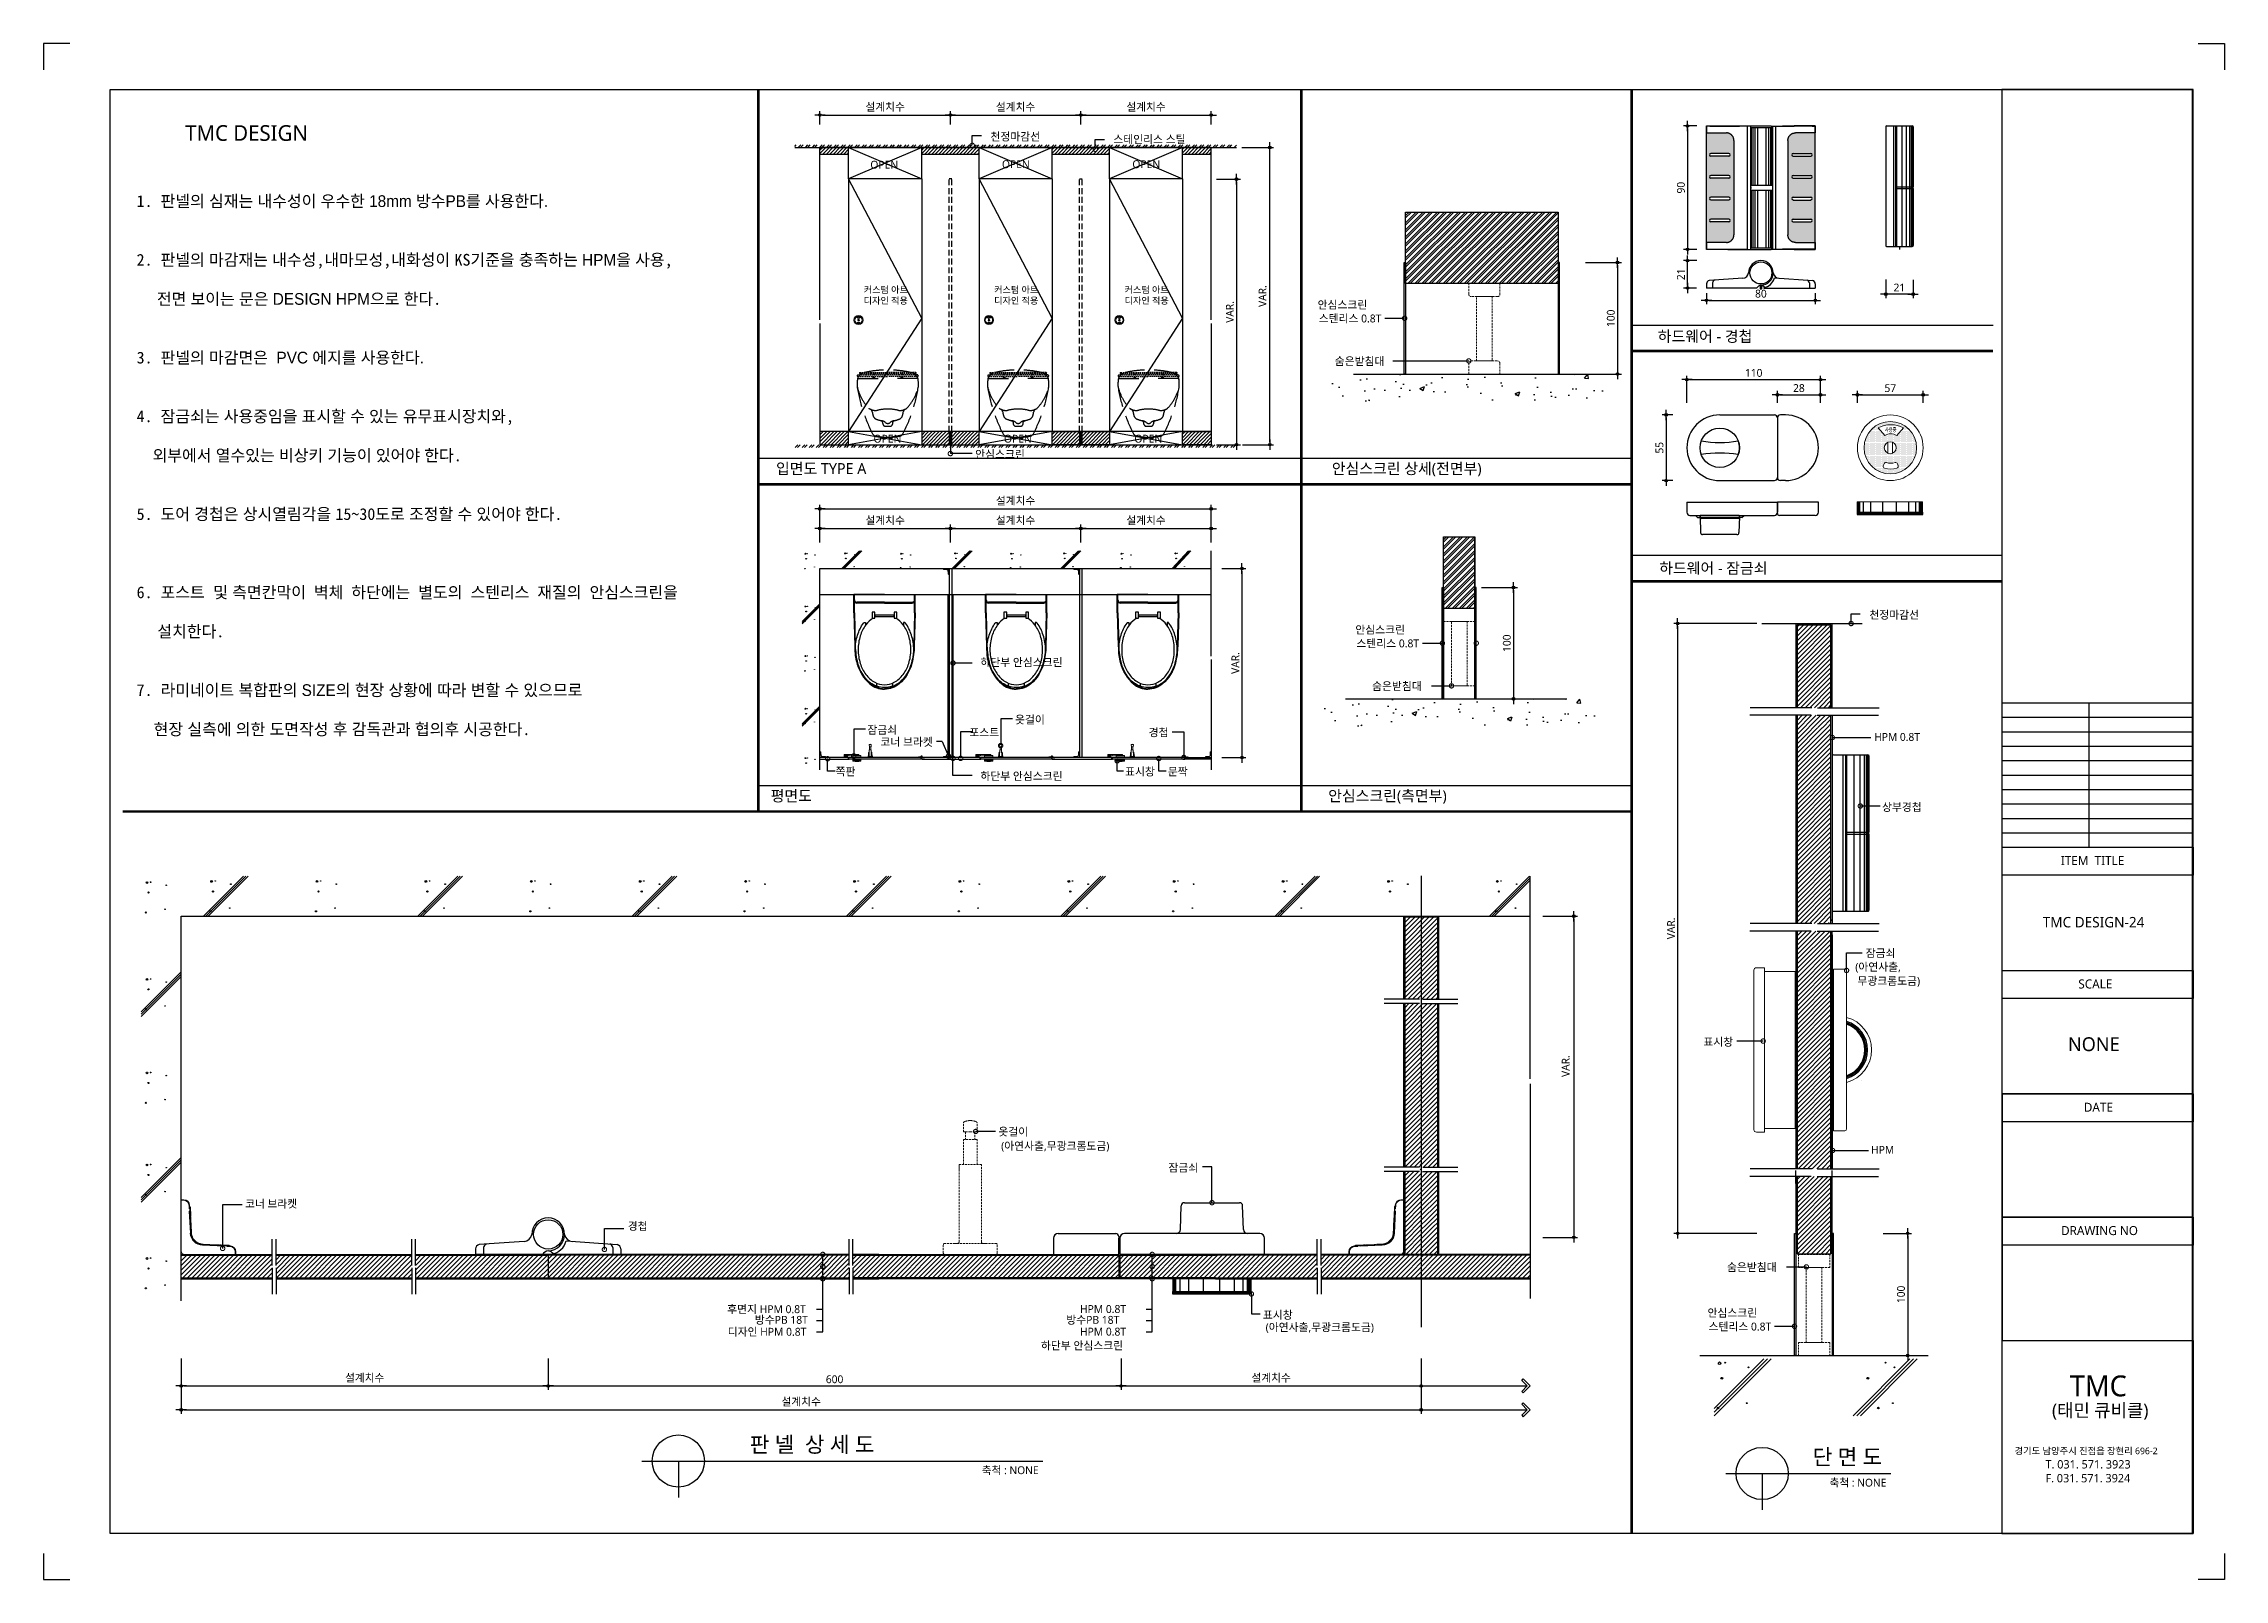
# Model space of a CAD drawing. Extents: x -256 to 8104, y -176 to 5714.
import ezdxf
from ezdxf.enums import TextEntityAlignment as Align

# ---------------------------------------------------------------- set-up
doc = ezdxf.new("R2010")
doc.units = 0
doc.header["$LTSCALE"] = 30
doc.linetypes.add('CEN', pattern=[62, 60, -1, 0, -1])
doc.linetypes.add('HIDDEN', pattern=[0.375, 0.25, -0.125])
doc.layers.get('0').update_dxf_attribs({"linetype": 'CONTINUOUS'})
doc.layers.get('DEFPOINTS').update_dxf_attribs({"linetype": 'CONTINUOUS'})
for name, color, linetype in [('02---제품선', 4, 'CONTINUOUS'), ('0_toilet', 6, 'CONTINUOUS'), ('C', 2, 'CONTINUOUS'), ('curior-0Line', 252, 'CONTINUOUS'), ('DIM', 7, 'CONTINUOUS'), ('HAT', 8, 'CONTINUOUS'), ('HID', 9, 'HIDDEN'), ('jac text', 7, 'CONTINUOUS'), ('TIT', 3, 'CONTINUOUS'), ('경첩', 4, 'CONTINUOUS'), ('문자', 3, 'CONTINUOUS'), ('부자재', 4, 'CONTINUOUS'), ('옷걸이', 4, 'CONTINUOUS'), ('잠금쇠(회전형)', 4, 'CONTINUOUS'), ('중심선', 1, 'CEN'), ('치수', 1, 'CONTINUOUS'), ('판넬', 2, 'CONTINUOUS'), ('해치', 8, 'CONTINUOUS')]:
    doc.layers.add(name, color=color, linetype=linetype)
doc.styles.add('HDW', font='gulim.ttc')
doc.styles.add('돋움', font='malgun.ttf')
doc.dimstyles.new('10', dxfattribs={"dimscale": 10, "dimtxt": 3, "dimasz": 1, "dimexe": 1.5, "dimexo": 2, "dimgap": 1, "dimtad": 1, "dimdec": 0, "dimlunit": 6, "dimtxsty": '돋움', "dimblk": 'DIMDOT', "dimcen": -1, "dimdle": 1.5, "dimclrt": 3, "dimazin": 3, "dimtfac": 1, "dimtdec": 0, "dimtix": 1, "dimtmove": 2, "dimatfit": 3, "dimldrblk": 'DIMDOT', "dimarcsym": 0})
pattern_1 = [(45, (29867.086, -7048.667), (-8.980256, 8.980256), [])]
pattern_2 = [(45, (29806.501, -6956.593), (-8.980256, 8.980256), [])]

# ---------------------------------------------------------------- blocks, each defined once
blk = doc.blocks.new('DIMDOT')
at = {"linetype": 'Continuous'}
blk.add_line((-2, 0), (2, 0), dxfattribs=at)
for radius in [0.5, 0.25]:
    blk.add_circle((0, 0), radius, dxfattribs=at)
blk = doc.blocks.new('*D638')
at = {"layer": 'DEFPOINTS', "color": 0}
for p in [(40908.8, -1489), (41408.8, -1432.8), (41408.8, -1489)]:
    blk.add_point(p, dxfattribs=at)
at = {"layer": 'DIM', "color": 0, "lineweight": -2, "ltscale": 10}
for p, q in [((40908.8, -1469), (40908.8, -1417.8)), ((41408.8, -1469), (41408.8, -1417.8)), ((40918.8, -1432.8), (41398.8, -1432.8))]:
    blk.add_line(p, q, dxfattribs=at)
at = {"layer": 'DIM', "color": 0, "lineweight": -2, "xscale": 10, "yscale": 10, "zscale": 10, "rotation": 180}
blk.add_blockref('DIMDOT', (40908.8, -1432.8), dxfattribs=at)
at = {"layer": 'DIM', "color": 0, "lineweight": -2, "xscale": 10, "yscale": 10, "zscale": 10}
blk.add_blockref('DIMDOT', (41408.8, -1432.8), dxfattribs=at)
at = {"layer": 'DIM', "color": 3, "insert": (41158.8, -1403.1), "char_height": 30, "attachment_point": 5, "style": '돋움'}
blk.add_mtext('설계치수', dxfattribs=at)
blk = doc.blocks.new('*D639')
at = {"layer": 'DEFPOINTS', "color": 0}
for p in [(41408.8, -1489), (41908.8, -1432.8), (41908.8, -1489)]:
    blk.add_point(p, dxfattribs=at)
at = {"layer": 'DIM', "color": 0, "lineweight": -2, "ltscale": 10}
for p, q in [((41408.8, -1469), (41408.8, -1417.8)), ((41908.8, -1469), (41908.8, -1417.8)), ((41418.8, -1432.8), (41898.8, -1432.8))]:
    blk.add_line(p, q, dxfattribs=at)
at = {"layer": 'DIM', "color": 0, "lineweight": -2, "xscale": 10, "yscale": 10, "zscale": 10, "rotation": 180}
blk.add_blockref('DIMDOT', (41408.8, -1432.8), dxfattribs=at)
at = {"layer": 'DIM', "color": 0, "lineweight": -2, "xscale": 10, "yscale": 10, "zscale": 10}
blk.add_blockref('DIMDOT', (41908.8, -1432.8), dxfattribs=at)
at = {"layer": 'DIM', "color": 3, "insert": (41658.8, -1403.1), "char_height": 30, "attachment_point": 5, "style": '돋움'}
blk.add_mtext('설계치수', dxfattribs=at)
blk = doc.blocks.new('*D640')
at = {"layer": 'DEFPOINTS', "color": 0}
for p in [(41908.8, -1489), (42408.8, -1432.8), (42408.8, -1489)]:
    blk.add_point(p, dxfattribs=at)
at = {"layer": 'DIM', "color": 0, "lineweight": -2, "ltscale": 10}
for p, q in [((41908.8, -1469), (41908.8, -1417.8)), ((42408.8, -1469), (42408.8, -1417.8)), ((41918.8, -1432.8), (42398.8, -1432.8))]:
    blk.add_line(p, q, dxfattribs=at)
at = {"layer": 'DIM', "color": 0, "lineweight": -2, "xscale": 10, "yscale": 10, "zscale": 10, "rotation": 180}
blk.add_blockref('DIMDOT', (41908.8, -1432.8), dxfattribs=at)
at = {"layer": 'DIM', "color": 0, "lineweight": -2, "xscale": 10, "yscale": 10, "zscale": 10}
blk.add_blockref('DIMDOT', (42408.8, -1432.8), dxfattribs=at)
at = {"layer": 'DIM', "color": 3, "insert": (42158.8, -1403.1), "char_height": 30, "attachment_point": 5, "style": '돋움'}
blk.add_mtext('설계치수', dxfattribs=at)
blk = doc.blocks.new('*D641')
at = {"layer": 'DEFPOINTS', "color": 0}
for p in [(42408.8, -1678.7), (42408.8, -2696.9), (42505.7, -2696.9)]:
    blk.add_point(p, dxfattribs=at)
at = {"layer": 'DIM', "color": 0, "lineweight": -2, "ltscale": 10}
for p, q in [((42428.8, -1678.7), (42520.7, -1678.7)), ((42505.7, -1688.7), (42505.7, -2686.9)), ((42428.8, -2696.9), (42520.7, -2696.9))]:
    blk.add_line(p, q, dxfattribs=at)
at = {"layer": 'DIM', "color": 0, "lineweight": -2, "xscale": 10, "yscale": 10, "zscale": 10}
for p, rotation in [((42505.7, -1678.7), 90), ((42505.7, -2696.9), 270)]:
    blk.add_blockref('DIMDOT', p, dxfattribs=dict(at, rotation=rotation))
at = {"layer": 'DIM', "color": 3, "insert": (42480.5, -2187.8), "char_height": 30, "attachment_point": 5, "rotation": 90, "style": '돋움'}
blk.add_mtext('VAR.', dxfattribs=at)
blk = doc.blocks.new('*D642')
at = {"layer": 'DEFPOINTS', "color": 0}
for p in [(42429.8, -3171.8), (42429.8, -3896.8), (42526.7, -3896.8)]:
    blk.add_point(p, dxfattribs=at)
at = {"layer": 'DIM', "color": 0, "lineweight": -2, "ltscale": 10}
for p, q in [((42449.8, -3171.8), (42541.7, -3171.8)), ((42526.7, -3181.8), (42526.7, -3886.8)), ((42449.8, -3896.8), (42541.7, -3896.8))]:
    blk.add_line(p, q, dxfattribs=at)
at = {"layer": 'DIM', "color": 0, "lineweight": -2, "xscale": 10, "yscale": 10, "zscale": 10}
for p, rotation in [((42526.7, -3171.8), 90), ((42526.7, -3896.8), 270)]:
    blk.add_blockref('DIMDOT', p, dxfattribs=dict(at, rotation=rotation))
at = {"layer": 'DIM', "color": 3, "insert": (42501.5, -3534.3), "char_height": 30, "attachment_point": 5, "rotation": 90, "style": '돋움'}
blk.add_mtext('VAR.', dxfattribs=at)
blk = doc.blocks.new('_DOTSMALL')
at = {"color": 0, "linetype": 'ByBlock', "const_width": 0.5}
blk.add_lwpolyline([(-0.0625, 0, 1), (0.0625, 0, 1)], format="xyb", close=True, dxfattribs=at)
blk = doc.blocks.new('A$C63EC304E')
at = {"layer": '치수', "color": 1, "xscale": 2.5, "yscale": 2.5, "zscale": 2.5, "rotation": 234.3098741996962}
blk.add_blockref('_DOTSMALL', (0.31, 0.31), dxfattribs=at)
blk = doc.blocks.new('A$C2BC9653E')
at = {"layer": '치수', "xscale": 0.3333333333333333, "yscale": 0.3333333333333333, "zscale": 0.3333333333333333}
blk.add_blockref('A$C63EC304E', (0, 0), dxfattribs=at)
blk = doc.blocks.new('A$C7FC71301')
at = {"layer": '치수', "rotation": 180}
blk.add_blockref('A$C2BC9653E', (0.21, 0.21), dxfattribs=at)
blk = doc.blocks.new('A$C4A20372B')
at = {"layer": '치수'}
blk.add_blockref('A$C7FC71301', (0, 0), dxfattribs=at)
blk = doc.blocks.new('A$C566469F5')
at = {"layer": '치수'}
blk.add_blockref('A$C4A20372B', (0, 0), dxfattribs=at)
blk = doc.blocks.new('A$C7E317CD4')
at = {"layer": '해치', "xscale": 2, "yscale": 2, "zscale": 2}
blk.add_blockref('A$C566469F5', (0, 0), dxfattribs=at)
blk = doc.blocks.new('A$C601D7F27')
at = {"layer": '치수'}
blk.add_blockref('A$C7E317CD4', (0, 0), dxfattribs=at)
blk = doc.blocks.new('A$C38802C08')
at = {"layer": '치수'}
blk.add_blockref('A$C601D7F27', (0, 0), dxfattribs=at)
blk = doc.blocks.new('*D643')
at = {"layer": 'DEFPOINTS', "color": 0}
for p in [(41908.8, -3091.4), (42408.8, -3018.3), (42408.8, -3091.4)]:
    blk.add_point(p, dxfattribs=at)
at = {"layer": 'DIM', "color": 0, "lineweight": -2, "ltscale": 10}
for p, q in [((41908.8, -3071.4), (41908.8, -3003.3)), ((42408.8, -3071.4), (42408.8, -3003.3)), ((41918.8, -3018.3), (42398.8, -3018.3))]:
    blk.add_line(p, q, dxfattribs=at)
at = {"layer": 'DIM', "color": 0, "lineweight": -2, "xscale": 10, "yscale": 10, "zscale": 10, "rotation": 180}
blk.add_blockref('DIMDOT', (41908.8, -3018.3), dxfattribs=at)
at = {"layer": 'DIM', "color": 0, "lineweight": -2, "xscale": 10, "yscale": 10, "zscale": 10}
blk.add_blockref('DIMDOT', (42408.8, -3018.3), dxfattribs=at)
at = {"layer": 'DIM', "color": 3, "insert": (42158.8, -2988.6), "char_height": 30, "attachment_point": 5, "style": '돋움'}
blk.add_mtext('설계치수', dxfattribs=at)
blk = doc.blocks.new('*D644')
at = {"layer": 'DEFPOINTS', "color": 0}
for p in [(42408.8, -2942.9), (40908.8, -3091.4), (42408.8, -3091.4)]:
    blk.add_point(p, dxfattribs=at)
at = {"layer": 'DIM', "color": 0, "lineweight": -2, "ltscale": 10}
for p, q in [((40908.8, -3071.4), (40908.8, -2927.9)), ((40918.8, -2942.9), (42398.8, -2942.9)), ((42408.8, -3071.4), (42408.8, -2927.9))]:
    blk.add_line(p, q, dxfattribs=at)
at = {"layer": 'DIM', "color": 0, "lineweight": -2, "xscale": 10, "yscale": 10, "zscale": 10, "rotation": 180}
blk.add_blockref('DIMDOT', (40908.8, -2942.9), dxfattribs=at)
at = {"layer": 'DIM', "color": 0, "lineweight": -2, "xscale": 10, "yscale": 10, "zscale": 10}
blk.add_blockref('DIMDOT', (42408.8, -2942.9), dxfattribs=at)
at = {"layer": 'DIM', "color": 3, "insert": (41658.8, -2913.3), "char_height": 30, "attachment_point": 5, "style": '돋움'}
blk.add_mtext('설계치수', dxfattribs=at)
blk = doc.blocks.new('*D645')
at = {"layer": 'DEFPOINTS', "color": 0}
for p in [(41408.8, -3091.4), (41908.8, -3018.3), (41908.8, -3091.4)]:
    blk.add_point(p, dxfattribs=at)
at = {"layer": 'DIM', "color": 0, "lineweight": -2, "ltscale": 10}
for p, q in [((41408.8, -3071.4), (41408.8, -3003.3)), ((41908.8, -3071.4), (41908.8, -3003.3)), ((41418.8, -3018.3), (41898.8, -3018.3))]:
    blk.add_line(p, q, dxfattribs=at)
at = {"layer": 'DIM', "color": 0, "lineweight": -2, "xscale": 10, "yscale": 10, "zscale": 10, "rotation": 180}
blk.add_blockref('DIMDOT', (41408.8, -3018.3), dxfattribs=at)
at = {"layer": 'DIM', "color": 0, "lineweight": -2, "xscale": 10, "yscale": 10, "zscale": 10}
blk.add_blockref('DIMDOT', (41908.8, -3018.3), dxfattribs=at)
at = {"layer": 'DIM', "color": 3, "insert": (41658.8, -2988.6), "char_height": 30, "attachment_point": 5, "style": '돋움'}
blk.add_mtext('설계치수', dxfattribs=at)
blk = doc.blocks.new('*D646')
at = {"layer": 'DEFPOINTS', "color": 0}
for p in [(40908.8, -3091.4), (41408.8, -3018.3), (41408.8, -3091.4)]:
    blk.add_point(p, dxfattribs=at)
at = {"layer": 'DIM', "color": 0, "lineweight": -2, "ltscale": 10}
for p, q in [((40908.8, -3071.4), (40908.8, -3003.3)), ((41408.8, -3071.4), (41408.8, -3003.3)), ((40918.8, -3018.3), (41398.8, -3018.3))]:
    blk.add_line(p, q, dxfattribs=at)
at = {"layer": 'DIM', "color": 0, "lineweight": -2, "xscale": 10, "yscale": 10, "zscale": 10, "rotation": 180}
blk.add_blockref('DIMDOT', (40908.8, -3018.3), dxfattribs=at)
at = {"layer": 'DIM', "color": 0, "lineweight": -2, "xscale": 10, "yscale": 10, "zscale": 10}
blk.add_blockref('DIMDOT', (41408.8, -3018.3), dxfattribs=at)
at = {"layer": 'DIM', "color": 3, "insert": (41158.8, -2988.6), "char_height": 30, "attachment_point": 5, "style": '돋움'}
blk.add_mtext('설계치수', dxfattribs=at)
blk = doc.blocks.new('*D647')
at = {"layer": 'DEFPOINTS', "color": 0}
for p in [(44744.3, -2447.4), (44232.3, -2556), (44744.3, -2556)]:
    blk.add_point(p, dxfattribs=at)
at = {"layer": 'DIM', "color": 0, "lineweight": -2, "ltscale": 10}
for p, q in [((44232.3, -2536), (44232.3, -2432.4)), ((44242.3, -2447.4), (44734.3, -2447.4)), ((44744.3, -2536), (44744.3, -2432.4))]:
    blk.add_line(p, q, dxfattribs=at)
at = {"layer": 'DIM', "color": 0, "lineweight": -2, "xscale": 10, "yscale": 10, "zscale": 10, "rotation": 180}
blk.add_blockref('DIMDOT', (44232.3, -2447.4), dxfattribs=at)
at = {"layer": 'DIM', "color": 0, "lineweight": -2, "xscale": 10, "yscale": 10, "zscale": 10}
blk.add_blockref('DIMDOT', (44744.3, -2447.4), dxfattribs=at)
at = {"layer": 'DIM', "color": 3, "insert": (44488.3, -2421.8), "char_height": 30, "attachment_point": 5, "style": '돋움'}
blk.add_mtext('110', dxfattribs=at)
blk = doc.blocks.new('*D648')
at = {"layer": 'DEFPOINTS', "color": 0}
for p in [(44744.3, -2505.4), (44579.2, -2556), (44744.3, -2556)]:
    blk.add_point(p, dxfattribs=at)
at = {"layer": 'DIM', "color": 0, "lineweight": -2, "ltscale": 10}
for p, q in [((44579.2, -2536), (44579.2, -2490.4)), ((44589.2, -2505.4), (44734.3, -2505.4)), ((44744.3, -2536), (44744.3, -2490.4))]:
    blk.add_line(p, q, dxfattribs=at)
at = {"layer": 'DIM', "color": 0, "lineweight": -2, "xscale": 10, "yscale": 10, "zscale": 10, "rotation": 180}
blk.add_blockref('DIMDOT', (44579.2, -2505.4), dxfattribs=at)
at = {"layer": 'DIM', "color": 0, "lineweight": -2, "xscale": 10, "yscale": 10, "zscale": 10}
blk.add_blockref('DIMDOT', (44744.3, -2505.4), dxfattribs=at)
at = {"layer": 'DIM', "color": 3, "insert": (44661.7, -2479.9), "char_height": 30, "attachment_point": 5, "style": '돋움'}
blk.add_mtext('28', dxfattribs=at)
blk = doc.blocks.new('*D649')
at = {"layer": 'DEFPOINTS', "color": 0}
for p in [(45138, -2505.4), (44886, -2556), (45138, -2556)]:
    blk.add_point(p, dxfattribs=at)
at = {"layer": 'DIM', "color": 0, "lineweight": -2, "ltscale": 10}
for p, q in [((44886, -2536), (44886, -2490.4)), ((44896, -2505.4), (45128, -2505.4)), ((45138, -2536), (45138, -2490.4))]:
    blk.add_line(p, q, dxfattribs=at)
at = {"layer": 'DIM', "color": 0, "lineweight": -2, "xscale": 10, "yscale": 10, "zscale": 10, "rotation": 180}
blk.add_blockref('DIMDOT', (44886, -2505.4), dxfattribs=at)
at = {"layer": 'DIM', "color": 0, "lineweight": -2, "xscale": 10, "yscale": 10, "zscale": 10}
blk.add_blockref('DIMDOT', (45138, -2505.4), dxfattribs=at)
at = {"layer": 'DIM', "color": 3, "insert": (45012, -2480.1), "char_height": 30, "attachment_point": 5, "style": '돋움'}
blk.add_mtext('57', dxfattribs=at)
blk = doc.blocks.new('*D650')
at = {"layer": 'DEFPOINTS', "color": 0}
for p in [(44289.9, -1474.6), (44234.9, -1947.8), (44289.9, -1947.8)]:
    blk.add_point(p, dxfattribs=at)
at = {"layer": 'DIM', "color": 0, "lineweight": -2, "ltscale": 10}
for p, q in [((44269.9, -1474.6), (44219.9, -1474.6)), ((44234.9, -1484.6), (44234.9, -1937.8)), ((44269.9, -1947.8), (44219.9, -1947.8))]:
    blk.add_line(p, q, dxfattribs=at)
at = {"layer": 'DIM', "color": 0, "lineweight": -2, "xscale": 10, "yscale": 10, "zscale": 10}
for p, rotation in [((44234.9, -1474.6), 90), ((44234.9, -1947.8), 270)]:
    blk.add_blockref('DIMDOT', p, dxfattribs=dict(at, rotation=rotation))
at = {"layer": 'DIM', "color": 3, "insert": (44209.4, -1711.2), "char_height": 30, "attachment_point": 5, "rotation": 90, "style": '돋움'}
blk.add_mtext('90', dxfattribs=at)
blk = doc.blocks.new('*D651')
at = {"layer": 'DEFPOINTS', "color": 0}
for p in [(44307.5, -2096), (44724.6, -2096), (44724.6, -2143.4)]:
    blk.add_point(p, dxfattribs=at)
at = {"layer": 'DIM', "color": 0, "lineweight": -2, "ltscale": 10}
for p, q in [((44307.5, -2116), (44307.5, -2158.4)), ((44317.5, -2143.4), (44714.6, -2143.4)), ((44724.6, -2116), (44724.6, -2158.4))]:
    blk.add_line(p, q, dxfattribs=at)
at = {"layer": 'DIM', "color": 0, "lineweight": -2, "xscale": 10, "yscale": 10, "zscale": 10, "rotation": 180}
blk.add_blockref('DIMDOT', (44307.5, -2143.4), dxfattribs=at)
at = {"layer": 'DIM', "color": 0, "lineweight": -2, "xscale": 10, "yscale": 10, "zscale": 10}
blk.add_blockref('DIMDOT', (44724.6, -2143.4), dxfattribs=at)
at = {"layer": 'DIM', "color": 3, "insert": (44516, -2117.9), "char_height": 30, "attachment_point": 5, "style": '돋움'}
blk.add_mtext('80', dxfattribs=at)
blk = doc.blocks.new('*D652')
at = {"layer": 'DEFPOINTS', "color": 0}
for p in [(44234.9, -1991), (44289.9, -1991), (44289.2, -2096)]:
    blk.add_point(p, dxfattribs=at)
at = {"layer": 'DIM', "color": 0, "lineweight": -2, "ltscale": 10}
for p, q in [((44269.9, -1991), (44219.9, -1991)), ((44234.9, -2086), (44234.9, -2001)), ((44269.2, -2096), (44219.9, -2096))]:
    blk.add_line(p, q, dxfattribs=at)
at = {"layer": 'DIM', "color": 0, "lineweight": -2, "xscale": 10, "yscale": 10, "zscale": 10}
for p, rotation in [((44234.9, -1991), 90), ((44234.9, -2096), 270)]:
    blk.add_blockref('DIMDOT', p, dxfattribs=dict(at, rotation=rotation))
at = {"layer": 'DIM', "color": 3, "insert": (44209.5, -2043.5), "char_height": 30, "attachment_point": 5, "rotation": 90, "style": '돋움'}
blk.add_mtext('21', dxfattribs=at)
blk = doc.blocks.new('*D653')
at = {"layer": 'DEFPOINTS', "color": 0}
for p in [(44994.4, -2043.8), (45099.4, -2044.5), (44994.4, -2119.5)]:
    blk.add_point(p, dxfattribs=at)
at = {"layer": 'DIM', "color": 0, "lineweight": -2, "ltscale": 10}
for p, q in [((44994.4, -2063.8), (44994.4, -2134.5)), ((45099.4, -2064.5), (45099.4, -2134.5)), ((45089.4, -2119.5), (45004.4, -2119.5))]:
    blk.add_line(p, q, dxfattribs=at)
at = {"layer": 'DIM', "color": 0, "lineweight": -2, "xscale": 10, "yscale": 10, "zscale": 10, "rotation": 180}
blk.add_blockref('DIMDOT', (44994.4, -2119.5), dxfattribs=at)
at = {"layer": 'DIM', "color": 0, "lineweight": -2, "xscale": 10, "yscale": 10, "zscale": 10}
blk.add_blockref('DIMDOT', (45099.4, -2119.5), dxfattribs=at)
at = {"layer": 'DIM', "color": 3, "insert": (45046.9, -2094.2), "char_height": 30, "attachment_point": 5, "style": '돋움'}
blk.add_mtext('21', dxfattribs=at)
blk = doc.blocks.new('A$C10E41893')
at = {"layer": '부자재'}
for p, q in [((6, 0), (6, 196)), ((123, 196), (6, 196)), ((123, 192), (6, 192)), ((55, 0), (55, 177)), ((61, 0), (61, 177)), ((6, 0), (6, -196)), ((55, 0), (55, -177)), ((61, 0), (61, -177)), ((123, -192), (6, -192)), ((123, -196), (6, -196))]:
    blk.add_line(p, q, dxfattribs=at)
for points in [[(123, 196, -0.012538), (123, 196), (335, 190, -0.055395), (445, 175, -0.154276), (577, 93, -0.179504), (612, 0, -0.179504)], [(123, 192, -0.012538), (123, 192), (335, 187, -0.055395), (444, 172, -0.154276), (574, 91, -0.179504), (608, 0, -0.179504)], [(157, -72, 0.089162), (200, -119, 0.085733), (270, -155, 0.075373), (359, -168, 0.075373), (447, -155, 0.085733), (517, -119, 0.106084), (567, -62, 0.126931), (583, 0, 0.126931), (567, 62, 0.106084), (517, 119, 0.085733), (447, 155, 0.075373), (359, 168, 0.075373), (270, 155, 0.085733), (200, 119, 0.089162), (157, 72)], [(572, 51), (589, 51), (589, 60, 0.021185), (583, 71, 0.106084), (528, 134, 0.085733), (453, 172, 0.075373), (359, 187, 0.075373), (265, 172, 0.085733), (189, 134, 0.007337), (184, 130), (184, 122), (205, 122)], [(123, -196, 0.012538), (123, -196), (335, -190, 0.055395), (445, -175, 0.154276), (577, -93, 0.179504), (612, 0, 0.179504)], [(123, -192, 0.012538), (123, -192), (335, -187, 0.055395), (444, -172, 0.154276), (574, -91, 0.179504), (608, 0, 0.179504)], [(589, -51, 0.090214), (598, 0, 0.090214), (589, 51, 0.106084)], [(572, -51), (589, -51), (589, -60, -0.021185), (583, -71, -0.106084), (528, -134, -0.085733), (453, -172, -0.075373), (359, -187, -0.075373), (265, -172, -0.085733), (189, -134, -0.007337), (184, -130), (184, -122), (205, -122)]]:
    blk.add_lwpolyline(points, format="xyb", dxfattribs=at)
blk.add_lwpolyline([(138, -61), (119, -61), (119, -79), (157, -79), (157, -61), (138, -61), (147, -61), (147, 61), (138, 61), (157, 61), (157, 79), (119, 79), (119, 61), (138, 61), (138, -61), (119, -61)], dxfattribs=at)
for centre, start, end in [((40, 177), 0, 90), ((46, 177), 0, 90), ((40, -177), 270, 0), ((46, -177), 270, 0)]:
    blk.add_arc(centre, 15, start, end, dxfattribs=at)
blk = doc.blocks.new('A$C460A2A32')
at = {"color": 0}
for p, q in [((3, 20), (0, 16)), ((3, 20), (9, 20)), ((4, 10), (162, 10)), ((9, 20), (162, 20)), ((13, 32), (11, 30)), ((13, 32), (162, 32)), ((13, 27), (162, 27)), ((312, 32), (162, 32)), ((312, 27), (162, 27)), ((316, 20), (162, 20)), ((321, 10), (162, 10)), ((312, 32), (313, 30)), ((322, 20), (316, 20)), ((322, 20), (324, 16))]:
    blk.add_line(p, q, dxfattribs=at)
for centre, radius, start, end in [((4, 14), 4, 150.0107, 270), ((13, 29), 2, 135, 270), ((109, 28), 26, 182.6717, 198.4118), ((109, 10), 26, 180, 202.6199), ((107, 28), 23, 183.0205, 200.9186), ((107, 10), 23, 180, 205.7715), ((69, 10), 23, 334.2285, 0), ((69, 28), 23, 339.0814, 356.9795), ((67, 10), 26, 337.3801, 0), ((67, 28), 26, 341.5882, 357.3283), ((257, 10), 26, 180, 202.6199), ((257, 28), 26, 182.6717, 198.4118), ((256, 28), 23, 183.0205, 200.9186), ((256, 10), 23, 180, 205.7715), ((217, 10), 23, 334.2285, 0), ((217, 28), 23, 339.0814, 356.9795), ((216, 28), 26, 341.5882, 357.3283), ((216, 10), 26, 337.3801, 0), ((312, 29), 2, 270, 45), ((321, 14), 4, 270, 29.9893)]:
    blk.add_arc(centre, radius, start, end, dxfattribs=at)
blk = doc.blocks.new('*D654')
at = {"layer": 'DEFPOINTS', "color": 0}
for p in [(44197.9, -2582.6), (44152.3, -2834.6), (44197.9, -2834.6)]:
    blk.add_point(p, dxfattribs=at)
at = {"layer": 'DIM', "color": 0, "lineweight": -2, "ltscale": 10}
for p, q in [((44177.9, -2582.6), (44137.3, -2582.6)), ((44152.3, -2592.6), (44152.3, -2824.6)), ((44177.9, -2834.6), (44137.3, -2834.6))]:
    blk.add_line(p, q, dxfattribs=at)
at = {"layer": 'DIM', "color": 0, "lineweight": -2, "xscale": 10, "yscale": 10, "zscale": 10}
for p, rotation in [((44152.3, -2582.6), 90), ((44152.3, -2834.6), 270)]:
    blk.add_blockref('DIMDOT', p, dxfattribs=dict(at, rotation=rotation))
at = {"layer": 'DIM', "color": 3, "insert": (44127, -2708.6), "char_height": 30, "attachment_point": 5, "rotation": 90, "style": '돋움'}
blk.add_mtext('55', dxfattribs=at)
blk = doc.blocks.new('*D655')
at = {"layer": 'DEFPOINTS', "color": 0}
for p in [(44520.9, -3382.6), (44196.8, -5721.5), (44520.9, -5721.5)]:
    blk.add_point(p, dxfattribs=at)
at = {"layer": 'DIM', "color": 0, "lineweight": -2, "ltscale": 10}
for p, q in [((44500.9, -3382.6), (44181.8, -3382.6)), ((44196.8, -3392.6), (44196.8, -5711.5)), ((44500.9, -5721.5), (44181.8, -5721.5))]:
    blk.add_line(p, q, dxfattribs=at)
at = {"layer": 'DIM', "color": 0, "lineweight": -2, "xscale": 10, "yscale": 10, "zscale": 10}
for p, rotation in [((44196.8, -3382.6), 90), ((44196.8, -5721.5), 270)]:
    blk.add_blockref('DIMDOT', p, dxfattribs=dict(at, rotation=rotation))
at = {"layer": 'DIM', "color": 3, "insert": (44171.6, -4552), "char_height": 30, "attachment_point": 5, "rotation": 90, "style": '돋움'}
blk.add_mtext('VAR.', dxfattribs=at)
blk = doc.blocks.new('A$C13EB2441')
for p, q in [((0.84, 7.37), (0.84, 14.11)), ((0.84, 6.74), (0.84, 0))]:
    blk.add_line(p, q)
blk = doc.blocks.new('*D656')
at = {"layer": 'DEFPOINTS', "color": 0}
for p in [(44964.4, -5721.5), (44964.4, -6189.8), (45078.7, -6189.8)]:
    blk.add_point(p, dxfattribs=at)
at = {"layer": 'DIM', "color": 0, "lineweight": -2, "ltscale": 10}
for p, q in [((44984.4, -5721.5), (45093.7, -5721.5)), ((45078.7, -5731.5), (45078.7, -6179.8)), ((44984.4, -6189.8), (45093.7, -6189.8))]:
    blk.add_line(p, q, dxfattribs=at)
at = {"layer": 'DIM', "color": 0, "lineweight": -2, "xscale": 10, "yscale": 10, "zscale": 10}
for p, rotation in [((45078.7, -5721.5), 90), ((45078.7, -6189.8), 270)]:
    blk.add_blockref('DIMDOT', p, dxfattribs=dict(at, rotation=rotation))
at = {"layer": 'DIM', "color": 3, "insert": (45053.1, -5955.6), "char_height": 30, "attachment_point": 5, "rotation": 90, "style": '돋움'}
blk.add_mtext('100', dxfattribs=at)
blk = doc.blocks.new('*D657')
at = {"layer": 'DEFPOINTS', "color": 0}
for p in [(43424.7, -3244.5), (43424.7, -3671.9), (43567.6, -3671.9)]:
    blk.add_point(p, dxfattribs=at)
at = {"layer": 'DIM', "color": 0, "lineweight": -2, "ltscale": 10}
for p, q in [((43444.7, -3244.5), (43582.6, -3244.5)), ((43567.6, -3254.5), (43567.6, -3661.9)), ((43444.7, -3671.9), (43582.6, -3671.9))]:
    blk.add_line(p, q, dxfattribs=at)
at = {"layer": 'DIM', "color": 0, "lineweight": -2, "xscale": 10, "yscale": 10, "zscale": 10}
for p, rotation in [((43567.6, -3244.5), 90), ((43567.6, -3671.9), 270)]:
    blk.add_blockref('DIMDOT', p, dxfattribs=dict(at, rotation=rotation))
at = {"layer": 'DIM', "color": 3, "insert": (43542.1, -3458.2), "char_height": 30, "attachment_point": 5, "rotation": 90, "style": '돋움'}
blk.add_mtext('100', dxfattribs=at)
blk = doc.blocks.new('*D658')
at = {"layer": 'DEFPOINTS', "color": 0}
for p in [(42505.7, -1557.2), (42633.1, -1557.2), (42508.2, -2696.9)]:
    blk.add_point(p, dxfattribs=at)
at = {"layer": 'DIM', "color": 0, "lineweight": -2, "ltscale": 10}
for p, q in [((42525.7, -1557.2), (42648.1, -1557.2)), ((42633.1, -2686.9), (42633.1, -1567.2)), ((42528.2, -2696.9), (42648.1, -2696.9))]:
    blk.add_line(p, q, dxfattribs=at)
at = {"layer": 'DIM', "color": 0, "lineweight": -2, "xscale": 10, "yscale": 10, "zscale": 10}
for p, rotation in [((42633.1, -1557.2), 90), ((42633.1, -2696.9), 270)]:
    blk.add_blockref('DIMDOT', p, dxfattribs=dict(at, rotation=rotation))
at = {"layer": 'DIM', "color": 3, "insert": (42605.8, -2127.1), "char_height": 30, "attachment_point": 5, "rotation": 90, "style": '돋움'}
blk.add_mtext('VAR.', dxfattribs=at)
blk = doc.blocks.new('*D659')
at = {"layer": 'DEFPOINTS', "color": 0}
for p in [(43823.4, -1998.4), (43823.4, -2425.8), (43966.3, -2425.8)]:
    blk.add_point(p, dxfattribs=at)
at = {"layer": 'DIM', "color": 0, "lineweight": -2, "ltscale": 10}
for p, q in [((43843.4, -1998.4), (43981.3, -1998.4)), ((43966.3, -2008.4), (43966.3, -2415.8)), ((43843.4, -2425.8), (43981.3, -2425.8))]:
    blk.add_line(p, q, dxfattribs=at)
at = {"layer": 'DIM', "color": 0, "lineweight": -2, "xscale": 10, "yscale": 10, "zscale": 10}
for p, rotation in [((43966.3, -1998.4), 90), ((43966.3, -2425.8), 270)]:
    blk.add_blockref('DIMDOT', p, dxfattribs=dict(at, rotation=rotation))
at = {"layer": 'DIM', "color": 3, "insert": (43940.7, -2212.1), "char_height": 30, "attachment_point": 5, "rotation": 90, "style": '돋움'}
blk.add_mtext('100', dxfattribs=at)
blk = doc.blocks.new('*D660')
at = {"layer": 'DEFPOINTS', "color": 0}
for p in [(38459.9, -6181.1), (39867, -6181.1), (39867, -6306.8)]:
    blk.add_point(p, dxfattribs=at)
at = {"layer": 'DIM', "color": 0, "lineweight": -2, "ltscale": 10}
for p, q in [((38459.9, -6201.1), (38459.9, -6321.8)), ((39867, -6201.1), (39867, -6321.8)), ((38469.9, -6306.8), (39857, -6306.8))]:
    blk.add_line(p, q, dxfattribs=at)
at = {"layer": 'DIM', "color": 0, "lineweight": -2, "xscale": 10, "yscale": 10, "zscale": 10, "rotation": 180}
blk.add_blockref('DIMDOT', (38459.9, -6306.8), dxfattribs=at)
at = {"layer": 'DIM', "color": 0, "lineweight": -2, "xscale": 10, "yscale": 10, "zscale": 10}
blk.add_blockref('DIMDOT', (39867, -6306.8), dxfattribs=at)
at = {"layer": 'DIM', "color": 3, "insert": (39163.5, -6277.1), "char_height": 30, "attachment_point": 5, "style": '돋움'}
blk.add_mtext('설계치수', dxfattribs=at)
blk = doc.blocks.new('*D661')
at = {"layer": 'DEFPOINTS', "color": 0}
for p in [(38459.9, -6181.1), (43213.8, -6181.1), (43213.8, -6398.2)]:
    blk.add_point(p, dxfattribs=at)
at = {"layer": 'DIM', "color": 0, "lineweight": -2, "ltscale": 10}
for p, q in [((38459.9, -6201.1), (38459.9, -6413.2)), ((43213.8, -6201.1), (43213.8, -6413.2)), ((38469.9, -6398.2), (43203.8, -6398.2))]:
    blk.add_line(p, q, dxfattribs=at)
at = {"layer": 'DIM', "color": 0, "lineweight": -2, "xscale": 10, "yscale": 10, "zscale": 10, "rotation": 180}
blk.add_blockref('DIMDOT', (38459.9, -6398.2), dxfattribs=at)
at = {"layer": 'DIM', "color": 0, "lineweight": -2, "xscale": 10, "yscale": 10, "zscale": 10}
blk.add_blockref('DIMDOT', (43213.8, -6398.2), dxfattribs=at)
at = {"layer": 'DIM', "color": 3, "insert": (40836.9, -6368.6), "char_height": 30, "attachment_point": 5, "style": '돋움'}
blk.add_mtext('설계치수', dxfattribs=at)
blk = doc.blocks.new('*D662')
at = {"layer": 'DEFPOINTS', "color": 0}
for p in [(42063, -6181.1), (43213.8, -6181.1), (43213.8, -6306.8)]:
    blk.add_point(p, dxfattribs=at)
at = {"layer": 'DIM', "color": 0, "lineweight": -2, "ltscale": 10}
for p, q in [((42063, -6201.1), (42063, -6321.8)), ((43213.8, -6201.1), (43213.8, -6321.8)), ((42073, -6306.8), (43203.8, -6306.8))]:
    blk.add_line(p, q, dxfattribs=at)
at = {"layer": 'DIM', "color": 0, "lineweight": -2, "xscale": 10, "yscale": 10, "zscale": 10, "rotation": 180}
blk.add_blockref('DIMDOT', (42063, -6306.8), dxfattribs=at)
at = {"layer": 'DIM', "color": 0, "lineweight": -2, "xscale": 10, "yscale": 10, "zscale": 10}
blk.add_blockref('DIMDOT', (43213.8, -6306.8), dxfattribs=at)
at = {"layer": 'DIM', "color": 3, "insert": (42638.4, -6277.1), "char_height": 30, "attachment_point": 5, "style": '돋움'}
blk.add_mtext('설계치수', dxfattribs=at)
blk = doc.blocks.new('*D663')
at = {"layer": 'DEFPOINTS', "color": 0}
for p in [(39867, -6181.1), (42063, -6181.1), (42063, -6306.8)]:
    blk.add_point(p, dxfattribs=at)
at = {"layer": 'DIM', "color": 0, "lineweight": -2, "ltscale": 10}
for p, q in [((39867, -6201.1), (39867, -6321.8)), ((42063, -6201.1), (42063, -6321.8)), ((39877, -6306.8), (42053, -6306.8))]:
    blk.add_line(p, q, dxfattribs=at)
at = {"layer": 'DIM', "color": 0, "lineweight": -2, "xscale": 10, "yscale": 10, "zscale": 10, "rotation": 180}
blk.add_blockref('DIMDOT', (39867, -6306.8), dxfattribs=at)
at = {"layer": 'DIM', "color": 0, "lineweight": -2, "xscale": 10, "yscale": 10, "zscale": 10}
blk.add_blockref('DIMDOT', (42063, -6306.8), dxfattribs=at)
at = {"layer": 'DIM', "color": 3, "insert": (40965, -6281.3), "char_height": 30, "attachment_point": 5, "style": '돋움'}
blk.add_mtext('600', dxfattribs=at)
blk = doc.blocks.new('A$C06B31977')
for p, q in [((1.26, 11.06), (1.26, 21.17)), ((1.26, 10.11), (1.26, 0))]:
    blk.add_line(p, q)
blk = doc.blocks.new('*D664')
at = {"layer": 'DEFPOINTS', "color": 0}
for p in [(43660.6, -4505.4), (43660.6, -5736.8), (43798.5, -5736.8)]:
    blk.add_point(p, dxfattribs=at)
at = {"layer": 'DIM', "color": 0, "lineweight": -2, "ltscale": 10}
for p, q in [((43680.6, -4505.4), (43813.5, -4505.4)), ((43798.5, -4515.4), (43798.5, -5726.8)), ((43680.6, -5736.8), (43813.5, -5736.8))]:
    blk.add_line(p, q, dxfattribs=at)
at = {"layer": 'DIM', "color": 0, "lineweight": -2, "xscale": 10, "yscale": 10, "zscale": 10}
for p, rotation in [((43798.5, -4505.4), 90), ((43798.5, -5736.8), 270)]:
    blk.add_blockref('DIMDOT', p, dxfattribs=dict(at, rotation=rotation))
at = {"layer": 'DIM', "color": 3, "insert": (43767.7, -5080.2), "char_height": 30, "attachment_point": 5, "rotation": 90, "style": '돋움'}
blk.add_mtext('VAR.', dxfattribs=at)
blk = doc.blocks.new('DESIGN-24', base_point=(38188.6, -6872.9))
h = blk.add_hatch()
h.set_pattern_fill('ANSI31', color=3, scale=3, angle=180)
h.paths.add_polyline_path([(41018.8, -1557.2), (40908.8, -1557.2), (40908.8, -1582.2), (41018.8, -1582.2)])
h.paths.add_polyline_path([(41518.8, -1557.2), (41298.8, -1557.2), (41298.8, -1582.2), (41518.8, -1582.2)])
h.paths.add_polyline_path([(42018.8, -1557.2), (41798.8, -1557.2), (41798.8, -1582.2), (42018.8, -1582.2)])
h.paths.add_polyline_path([(42408.8, -1557.2), (42298.8, -1557.2), (42298.8, -1582.2), (42408.8, -1582.2)])
h = blk.add_hatch()
h.set_pattern_fill('ANSI31', color=3, scale=3, angle=180)
h.set_pattern_definition([(225, (38227.086, -7048.667), (6.735192, -6.735192), [])])
h.paths.add_polyline_path([(41018.8, -2646.9), (40908.8, -2646.9), (40908.8, -2696.9), (41018.8, -2696.9)])
h.paths.add_polyline_path([(41403.8, -2646.9), (41298.8, -2646.9), (41298.8, -2696.9), (41403.8, -2696.9)])
h.paths.add_polyline_path([(41518.8, -2646.9), (41413.8, -2646.9), (41413.8, -2696.9), (41518.8, -2696.9)])
h.paths.add_polyline_path([(41903.8, -2646.9), (41798.8, -2646.9), (41798.8, -2696.9), (41903.8, -2696.9)])
h.paths.add_polyline_path([(42018.8, -2646.9), (41913.8, -2646.9), (41913.8, -2696.9), (42018.8, -2696.9)])
h.paths.add_polyline_path([(42408.8, -2646.9), (42298.8, -2646.9), (42298.8, -2696.9), (42408.8, -2696.9)])
h = blk.add_hatch()
h.set_pattern_fill('ANSI31', color=2, style=0)
h.set_pattern_definition([(45, (38227.086, -7048.6668), (-2.245064, 2.245064), [])])
h.paths.add_polyline_path([(41413.8, -2646.9), (41403.8, -2646.9), (41403.8, -2696.9), (41413.8, -2696.9)])
h = blk.add_hatch()
h.set_pattern_fill('ANSI31', color=2, style=0)
h.set_pattern_definition([(45, (38727.086, -7048.6668), (-2.245064, 2.245064), [])])
h.paths.add_polyline_path([(41913.8, -2646.9), (41903.8, -2646.9), (41903.8, -2696.9), (41913.8, -2696.9)])
h = blk.add_hatch()
h.set_pattern_fill('ANSI31', color=2, style=0)
h.set_pattern_definition([(45, (41405.2524, -5208.6774), (-2.245064, 2.245064), [])])
h.paths.add_polyline_path([(43299.7, -3244.5), (43294.7, -3244.5), (43294.7, -3456.1, -1), (43294.7, -3460.3), (43294.7, -3671.9), (43299.7, -3671.9)])
h.paths.add_polyline_path([(43424.7, -3460.3, -1), (43424.7, -3456.1), (43424.7, -3244.5), (43419.7, -3244.5), (43419.7, -3671.9), (43424.7, -3671.9)])
at = {"layer": 'HAT'}
h = blk.add_hatch(dxfattribs=at)
h.set_pattern_fill('ANSI32', color=256, scale=2, style=0)
h.set_pattern_definition([(45, (29572.717, -7190.143), (-13.470384, 13.470384), []), (45, (29581.697, -7190.143), (-13.470384, 13.470384), [])])
h.paths.add_polyline_path([(40812.1, -1547.2), (42505.7, -1547.2), (42505.7, -1557.2), (40812.1, -1557.2)])
h = blk.add_hatch(dxfattribs=at)
h.set_pattern_fill('ANSI32', color=256, scale=2, style=0)
h.set_pattern_definition([(45, (29896.99, -7057.5), (-13.470384, 13.470384), []), (45, (29905.97, -7057.5), (-13.470384, 13.470384), [])])
h.paths.add_polyline_path([(43153.9, -1804.6), (43739.3, -1804.6), (43739.3, -2079.2), (43153.9, -2079.2)])
h = blk.add_hatch(dxfattribs=at)
h.set_pattern_fill('ANSI32', color=256, scale=2, style=0)
h.set_pattern_definition([(45, (29572.717, -7008.163), (-13.470384, 13.470384), []), (45, (29581.697, -7008.163), (-13.470384, 13.470384), [])])
h.paths.add_polyline_path([(40812.1, -2707.4), (42505.7, -2707.4), (42505.7, -2697.4), (40812.1, -2697.4)])
h = blk.add_hatch(dxfattribs=at)
h.set_pattern_fill('ANSI32', color=256, scale=2, style=0)
h.set_pattern_definition([(45, (38218.403, -7048.667), (-13.470384, 13.470384), []), (45, (38227.384, -7048.667), (-13.470384, 13.470384), [])])
h.paths.add_polyline_path([(43419.7, -3050.7), (43299.7, -3050.7), (43299.7, -3325.3), (43419.7, -3325.3), (43419.7, -3244.5)])
at = {"layer": 'HAT', "transparency": 33554687}
h = blk.add_hatch(dxfattribs=at)
h.set_pattern_fill('ANSI31', color=256, scale=4)
h.set_pattern_definition(pattern_1)
h.paths.add_polyline_path([(44711.1, -3705.5), (44733.3, -3705.5), (44784.7, -3705.5), (44784.7, -3387.6), (44654.7, -3387.6), (44654.7, -3705.5)])
at = {"layer": 'HAT'}
h = blk.add_hatch(dxfattribs=at)
h.set_pattern_fill('ANSI31', color=256, scale=4, style=0)
h.set_pattern_definition(pattern_1)
edge = h.paths.add_edge_path()
edge.add_line((44784.7, -3783.3), (44725.3, -3783.3))
edge.add_arc((44723.2, -3783.3), 2.08, -54.30987, 0, ccw=False)
edge.add_arc((44723.2, -3783.3), 2.08, 125.69013, 305.69013, ccw=False)
edge.add_arc((44723.2, -3783.3), 2.08, 0, 125.69013, ccw=False)
edge.add_line((44725.3, -3783.3), (44784.7, -3783.3))
edge.add_line((44784.7, -3783.3), (44784.7, -3734.6))
edge.add_line((44784.7, -3734.6), (44774.4, -3734.6))
edge.add_spline(control_points=[(44771.6, -3742.4), (44772.6, -3739.7), (44773.5, -3737.1), (44774.4, -3734.6)], knot_values=[0, 0, 0, 0, 0.152076, 0.152076, 0.152076, 0.152076], degree=3, periodic=0)
edge.add_line((44774.4, -3734.6), (44719.7, -3734.6))
edge.add_line((44719.7, -3734.6), (44719.7, -4533.1))
edge.add_line((44719.7, -4533.1), (44776.4, -4533.1))
edge.add_spline(control_points=[(44776.4, -4533.1), (44779.6, -4524.3), (44782.6, -4516.5), (44784.7, -4512.7)], knot_values=[0.152076, 0.152076, 0.152076, 0.152076, 0.673721, 0.673721, 0.673721, 0.673721], degree=3, periodic=0)
edge.add_spline(control_points=[(44787.1, -4533.1), (44787.6, -4523.1), (44788.7, -4507.7), (44785.8, -4510.7), (44784.7, -4512.7)], knot_values=[0.673721, 0.673721, 0.673721, 0.673721, 1.332503, 1.60798, 1.60798, 1.60798, 1.60798], degree=3, periodic=0)
edge.add_line((44784.7, -4512.7), (44784.7, -3783.3))
h.paths.add_polyline_path([(44719.7, -3734.6), (44654.7, -3734.6), (44654.7, -4533.1), (44719.7, -4533.1)])
h = blk.add_hatch(dxfattribs=at)
h.set_pattern_fill('ANSI31', color=256, scale=4, style=0)
h.set_pattern_definition(pattern_1)
h.paths.add_polyline_path([(44719.7, -5018.6), (44654.7, -5018.6), (44654.7, -5474.1), (44719.7, -5474.1), (44719.7, -5364.7, -0.567825), (44719.7, -5361.1)])
h.paths.add_polyline_path([(44784.7, -5018.6), (44719.7, -5018.6), (44719.7, -5361.1, -0.582142), (44722.8, -5362.9), (44784.7, -5362.9)])
edge = h.paths.add_edge_path()
edge.add_line((44784.7, -5362.9), (44722.8, -5362.9))
edge.add_arc((44720.8, -5362.9), 2.08, -54.30987, 0, ccw=False)
edge.add_arc((44720.8, -5362.9), 2.08, 239.17799, 305.69013, ccw=False)
edge.add_line((44719.7, -5364.7), (44719.7, -5474.1))
edge.add_line((44719.7, -5474.1), (44776.4, -5474.1))
edge.add_spline(control_points=[(44776.4, -5474.1), (44779.6, -5465.4), (44782.6, -5457.6), (44784.7, -5453.8)], knot_values=[0.152076, 0.152076, 0.152076, 0.152076, 0.673721, 0.673721, 0.673721, 0.673721], degree=3, periodic=0)
edge.add_line((44784.7, -5453.8), (44784.7, -5362.9))
h.paths.add_polyline_path([(44719.7, -4562.1), (44654.7, -4562.1), (44654.7, -5018.6), (44719.7, -5018.6)])
edge = h.paths.add_edge_path()
edge.add_line((44784.7, -4562.1), (44774.4, -4562.1))
edge.add_spline(control_points=[(44771.6, -4569.9), (44772.6, -4567.3), (44773.5, -4564.6), (44774.4, -4562.1)], knot_values=[0, 0, 0, 0, 0.152076, 0.152076, 0.152076, 0.152076], degree=3, periodic=0)
edge.add_line((44774.4, -4562.1), (44719.7, -4562.1))
edge.add_line((44719.7, -4562.1), (44719.7, -5018.6))
edge.add_line((44719.7, -5018.6), (44784.7, -5018.6))
edge.add_line((44784.7, -5018.6), (44784.7, -4562.1))
at = {"layer": 'HAT', "transparency": 33554687}
h = blk.add_hatch(dxfattribs=at)
h.set_pattern_fill('ANSI31', color=256, scale=4, style=0)
h.set_pattern_definition(pattern_1)
h.paths.add_polyline_path([(44709.1, -5503.2), (44654.7, -5503.2), (44654.7, -5799.9), (44719.7, -5799.9), (44719.7, -5503.2)])
h.paths.add_polyline_path([(44784.7, -5503.2), (44731.3, -5503.2), (44719.7, -5503.2), (44719.7, -5799.9), (44784.7, -5799.9)])
at = {"layer": '해치'}
h = blk.add_hatch(dxfattribs=at)
h.set_pattern_fill('DOTS', color=256, scale=2.628474)
h.set_pattern_definition([(0, (41345.76, -1139.6253), (2.086351, 4.172702), [0, -4.172702])])
edge = h.paths.add_edge_path()
edge.add_line((44308, -1921.2), (44308, -1921.2))
edge.add_spline(control_points=[(44308, -1921.2), (44308.3, -1921.2), (44319.8, -1921.2)], knot_values=[-0.724312, -0.724312, -0.724312, 0.724312, 0.724312, 0.724312], weights=[1, 0.748956, 1], degree=2, periodic=0)
edge.add_line((44319.8, -1921.2), (44383.7, -1921.2))
edge.add_spline(control_points=[(44383.7, -1921.2), (44412.6, -1921.2), (44412.6, -1892.3)], knot_values=[-1.570796, -1.570796, -1.570796, 0, 0, 0], weights=[1, 0.707107, 1], degree=2, periodic=0)
edge.add_line((44412.6, -1892.3), (44412.6, -1530.1))
edge.add_spline(control_points=[(44412.6, -1530.1), (44412.6, -1501.2), (44383.7, -1501.2)], knot_values=[0, 0, 0, 1.570796, 1.570796, 1.570796], weights=[1, 0.707107, 1], degree=2, periodic=0)
edge.add_line((44383.7, -1501.2), (44319.8, -1501.2))
edge.add_spline(control_points=[(44319.8, -1501.2), (44308.3, -1501.2), (44308, -1501.2)], knot_values=[-0.724312, -0.724312, -0.724312, 0.724312, 0.724312, 0.724312], weights=[1, 0.748956, 1], degree=2, periodic=0)
edge.add_line((44308, -1501.2), (44308, -1921.2))
h.paths.add_polyline_path([(44392.9, -1579.9, -0.414214), (44398.1, -1585.2, -0.414214), (44392.9, -1590.5), (44324.5, -1590.5, -0.414214), (44319.3, -1585.2, -0.414214), (44324.5, -1579.9)], flags=16)
h.paths.add_polyline_path([(44392.9, -1663.9, -0.414214), (44398.1, -1669.2, -0.414214), (44392.9, -1674.5), (44324.5, -1674.5, -0.414214), (44319.3, -1669.2, -0.414214), (44324.5, -1663.9)], flags=16)
h.paths.add_polyline_path([(44392.9, -1748, -0.414214), (44398.1, -1753.2, -0.414214), (44392.9, -1758.5), (44324.5, -1758.5, -0.414214), (44319.3, -1753.2, -0.414214), (44324.5, -1748)], flags=16)
h.paths.add_polyline_path([(44392.9, -1832, -0.414214), (44398.1, -1837.2, -0.414214), (44392.9, -1842.5), (44324.5, -1842.5, -0.414214), (44319.3, -1837.2, -0.414214), (44324.5, -1832)], flags=16)
h = blk.add_hatch(dxfattribs=at)
h.set_pattern_fill('DOTS', color=256, scale=2.628474)
h.set_pattern_definition([(0, (40871.1426, -1139.6253), (2.086351, 4.1727023), [0, -4.1727023])])
edge = h.paths.add_edge_path()
edge.add_spline(control_points=[(44619.4, -1530.1), (44619.4, -1501.2), (44648.3, -1501.2)], knot_values=[0, 0, 0, 1.570796, 1.570796, 1.570796], weights=[1, 0.707107, 1], degree=2, periodic=0)
edge.add_line((44648.3, -1501.2), (44712.2, -1501.2))
edge.add_spline(control_points=[(44712.2, -1501.2), (44723.8, -1501.2), (44724, -1501.2)], knot_values=[-0.724312, -0.724312, -0.724312, 0.724312, 0.724312, 0.724312], weights=[1, 0.748956, 1], degree=2, periodic=0)
edge.add_line((44724.1, -1501.2), (44724.1, -1921.2))
edge.add_line((44724.1, -1921.2), (44724, -1921.2))
edge.add_spline(control_points=[(44724, -1921.2), (44723.8, -1921.2), (44712.2, -1921.2)], knot_values=[-0.724312, -0.724312, -0.724312, 0.724312, 0.724312, 0.724312], weights=[1, 0.748956, 1], degree=2, periodic=0)
edge.add_line((44712.2, -1921.2), (44648.3, -1921.2))
edge.add_spline(control_points=[(44648.3, -1921.2), (44619.4, -1921.2), (44619.4, -1892.3)], knot_values=[-1.570796, -1.570796, -1.570796, 0, 0, 0], weights=[1, 0.707107, 1], degree=2, periodic=0)
edge.add_line((44619.4, -1892.3), (44619.4, -1530.1))
h.paths.add_polyline_path([(44639.2, -1579.9, 0.414214), (44633.9, -1585.2, 0.414214), (44639.2, -1590.5), (44707.5, -1590.5, 0.414214), (44712.8, -1585.2, 0.414214), (44707.5, -1579.9)], flags=16)
h.paths.add_polyline_path([(44639.2, -1663.9, 0.414214), (44633.9, -1669.2, 0.414214), (44639.2, -1674.5), (44707.5, -1674.5, 0.414214), (44712.8, -1669.2, 0.414214), (44707.5, -1663.9)], flags=16)
h.paths.add_polyline_path([(44639.2, -1748, 0.414214), (44633.9, -1753.2, 0.414214), (44639.2, -1758.5), (44707.5, -1758.5, 0.414214), (44712.8, -1753.2, 0.414214), (44707.5, -1748)], flags=16)
h.paths.add_polyline_path([(44639.2, -1832, 0.414214), (44633.9, -1837.2, 0.414214), (44639.2, -1842.5), (44707.5, -1842.5, 0.414214), (44712.8, -1837.2, 0.414214), (44707.5, -1832)], flags=16)
h = blk.add_hatch(dxfattribs=at)
h.set_pattern_fill('AR-CONC', color=256, style=0)
h.set_pattern_definition([(50, (41435.16, -3962.6), (182.185, -15.939), [19.05, -209.55]), (355, (41435.16, -3962.6), (-35.243, 191.057), [15.24, -167.64]), (100.451, (41450.34, -3963.92), (146.943, 175.117), [16.19, -178.09]), (46.184, (41435.16, -3911.8), (271.079, -42.042), [28.575, -314.325]), (96.636, (41457.75, -3915.3), (237.404, 247.426), [24.285, -267.135]), (351.184, (41435.16, -3911.8), (237.405, 247.425), [22.86, -251.46]), (21, (41460.56, -3924.5), (151.615, -102.2655), [19.05, -209.55]), (326, (41460.56, -3924.5), (61.802, 184.188), [15.24, -167.64]), (71.4514, (41473.2, -3933.02), (213.416, 81.923), [16.19, -178.09]), (37.5, (41435.16, -3962.594), (3.0886, 84.555), [0, -165.608, 0, -170.18, 0, -168.275]), (7.5, (41435.16, -3962.59), (66.8197, 100.1806), [0, -97.028, 0, -161.798, 0, -64.135]), (327.5, (41378.515, -3962.594), (135.5906, -5.7287), [0, -63.5, 0, -198.12, 0, -262.89]), (317.5, (41353.11, -3962.59), (148.129, 25.4265), [0, -82.55, 0, -131.572, 0, -186.69])])
h.paths.add_polyline_path([(43914.7, -2528.8), (43914.7, -2425.8), (42864.5, -2425.8), (42864.5, -2528.8)])
h = blk.add_hatch(dxfattribs=at)
h.set_pattern_fill('DOTS', color=256, scale=2.628474)
h.set_pattern_definition([(0, (39317.9545, -6165.9028), (2.086351, 4.1727023), [0, -4.1727023])])
h.paths.add_polyline_path([(45112.6, -2708.6, 1), (44911.3, -2708.6, 1)])
h.paths.add_polyline_path([(44989, -2708.6, -1), (45034.9, -2708.6, -1)], flags=16)
h.paths.add_polyline_path([(45036.7, -2661.3, 0.250537), (44990.8, -2661.3), (44965, -2632.8, -0.258173), (45062.5, -2632.8)], flags=16)
h.paths.add_polyline_path([(45039.4, -2770), (45042.2, -2778.1, -0.437988), (45037.4, -2787.2, -0.127495), (44990.2, -2787.2, -0.437988), (44985.3, -2778.1), (44988.1, -2770, -0.407197), (44996.9, -2765.6, 0.156299), (45030.7, -2765.6, -0.407197)], flags=16)
h.paths.add_polyline_path([(44987.4, -2654.3), (44987.4, -2625.1), (45039.7, -2625.1), (45039.7, -2654.3)], flags=8)
h = blk.add_hatch(dxfattribs=at)
h.set_pattern_fill('AR-CONC', color=256, style=0)
h.set_pattern_definition([(50, (41405.25, -5208.68), (182.185, -15.939), [19.05, -209.55]), (355, (41405.25, -5208.68), (-35.243, 191.057), [15.24, -167.64]), (100.451, (41420.43, -5210), (146.943, 175.117), [16.19, -178.09]), (46.184, (41405.25, -5157.88), (271.079, -42.042), [28.575, -314.325]), (96.636, (41427.84, -5161.38), (237.404, 247.426), [24.285, -267.135]), (351.184, (41405.25, -5157.88), (237.405, 247.425), [22.86, -251.46]), (21, (41430.65, -5170.58), (151.615, -102.2655), [19.05, -209.55]), (326, (41430.65, -5170.58), (61.802, 184.188), [15.24, -167.64]), (71.4514, (41443.29, -5179.1), (213.416, 81.923), [16.19, -178.09]), (37.5, (41405.25, -5208.68), (3.0886, 84.555), [0, -165.608, 0, -170.18, 0, -168.275]), (7.5, (41405.25, -5208.68), (66.8197, 100.1806), [0, -97.028, 0, -161.798, 0, -64.135]), (327.5, (41348.61, -5208.68), (135.5906, -5.7287), [0, -63.5, 0, -198.12, 0, -262.89]), (317.5, (41323.21, -5208.68), (148.129, 25.4265), [0, -82.55, 0, -131.572, 0, -186.69])])
h.paths.add_polyline_path([(43884.8, -3774.9), (43884.8, -3671.9), (42834.6, -3671.9), (42834.6, -3774.9)])
h = blk.add_hatch(dxfattribs=at)
h.set_pattern_fill('ANSI31', color=256, scale=4, style=0)
h.set_pattern_definition([(45, (-233096.579, -62953.205), (-8.9802561, 8.9802561), [])])
edge = h.paths.add_edge_path()
edge.add_line((43213.8, -4508.8), (43151.4, -4508.8))
edge.add_line((43151.4, -4508.8), (43150.5, -4509.7))
edge.add_line((43150.5, -4509.7), (43150.5, -4610.1))
edge.add_line((43150.5, -4610.1), (43193.3, -4610.1))
edge.add_line((43193.3, -4610.1), (43193.3, -4651.6))
edge.add_line((43193.3, -4651.6), (43150.5, -4651.6))
edge.add_line((43150.5, -4651.6), (43150.5, -4823.3))
edge.add_line((43150.5, -4823.3), (43207.1, -4823.3))
edge.add_spline(control_points=[(43207.1, -4823.3), (43209.8, -4815.7), (43215.9, -4800.3), (43212, -4831.2), (43213.5, -4833.7), (43213.8, -4833.7)], knot_values=[0.456227, 0.456227, 0.456227, 0.456227, 2.847595, 6.178025, 6.737145, 6.737145, 6.737145, 6.737145], degree=3, periodic=0)
edge.add_spline(control_points=[(43213.5, -4833.5), (43213.6, -4830.5), (43213.6, -4827.8), (43213.1, -4827.4), (43213, -4827.4)], knot_values=[0.891967, 0.891967, 0.891967, 0.891967, 1.280656, 1.337888, 1.337888, 1.337888, 1.337888], degree=3, periodic=0)
edge.add_line((43213.8, -4833.7), (43213.8, -4508.8))
edge = h.paths.add_edge_path()
edge.add_line((43277.2, -4508.8), (43213.8, -4508.8))
edge.add_line((43213.8, -4508.8), (43213.8, -4833.7))
edge.add_spline(control_points=[(43213.8, -4833.7), (43215, -4834), (43217.2, -4829.6), (43219.9, -4823.3)], knot_values=[6.737145, 6.737145, 6.737145, 6.737145, 8.913909, 8.913909, 8.913909, 8.913909], degree=3, periodic=0)
edge.add_spline(control_points=[(43219.9, -4823.3), (43221.9, -4818.5), (43224.2, -4812.5), (43226.6, -4806.6)], knot_values=[8.913909, 8.913909, 8.913909, 8.913909, 10.573873, 10.573873, 10.573873, 10.573873], degree=3, periodic=0)
edge.add_line((43219.9, -4823.3), (43277.2, -4823.3))
edge.add_line((43277.2, -4823.3), (43277.2, -4651.6))
edge.add_line((43277.2, -4651.6), (43234.3, -4651.6))
edge.add_line((43234.3, -4651.6), (43234.3, -4610.1))
edge.add_line((43234.3, -4610.1), (43277.2, -4610.1))
edge.add_line((43277.2, -4610.1), (43277.2, -4508.8))
h.paths.add_polyline_path([(43277.2, -4610.1), (43234.3, -4610.1), (43234.3, -4651.6), (43277.2, -4651.6)], flags=16)
h.paths.add_polyline_path([(43193.3, -4610.1), (43150.5, -4610.1), (43150.5, -4651.6), (43193.3, -4651.6)], flags=16)
h = blk.add_hatch(dxfattribs=at)
h.set_pattern_fill('ANSI31', color=256, scale=4, style=0)
h.set_pattern_definition([(45, (43213.825, -5153.756), (-8.98026, 8.98026), [])])
h.paths.add_polyline_path([(43277.2, -4840.4), (43150.5, -4840.4), (43150.5, -5467.1), (43277.2, -5467.1)])
at = {"layer": '해치', "transparency": 33554687}
h = blk.add_hatch(dxfattribs=at)
h.set_pattern_fill('ANSI31', color=256, scale=4)
h.set_pattern_definition(pattern_2)
edge = h.paths.add_edge_path()
edge.add_spline(control_points=[(43213.8, -5494.7), (43213.5, -5494.6), (43212.4, -5492.9), (43213.3, -5483), (43213.5, -5477.3)], knot_values=[1.337888, 1.337888, 1.337888, 1.337888, 1.524261, 2.245715, 2.245715, 2.245715, 2.245715], degree=3, periodic=0)
edge.add_spline(control_points=[(43213.8, -5477.5), (43213.5, -5477.5), (43212, -5475), (43215.9, -5444.1), (43209.8, -5459.5), (43207.1, -5467.1)], knot_values=[0.152076, 0.152076, 0.152076, 0.152076, 0.338449, 1.448592, 2.245715, 2.245715, 2.245715, 2.245715], degree=3, periodic=0)
edge.add_spline(control_points=[(43213.5, -5477.3), (43213.6, -5474.3), (43213.6, -5471.6), (43213.1, -5471.2), (43213, -5471.2)], knot_values=[0.891967, 0.891967, 0.891967, 0.891967, 1.280656, 1.337888, 1.337888, 1.337888, 1.337888], degree=3, periodic=0)
edge.add_spline(control_points=[(43213, -5471.2), (43212, -5471.1), (43209.6, -5477.1), (43207.1, -5484.2)], knot_values=[0.152076, 0.152076, 0.152076, 0.152076, 0.891967, 0.891967, 0.891967, 0.891967], degree=3, periodic=0)
edge.add_spline(control_points=[(43205.4, -5488.7), (43206, -5487.2), (43206.5, -5485.7), (43207.1, -5484.2)], knot_values=[0, 0, 0, 0, 0.152076, 0.152076, 0.152076, 0.152076], degree=3, periodic=0)
edge.add_line((43207.1, -5484.2), (43150.5, -5484.2))
edge.add_line((43150.5, -5484.2), (43150.5, -5656.7))
edge.add_line((43150.5, -5656.7), (43195.2, -5656.7))
edge.add_line((43195.2, -5656.7), (43195.2, -5698.2))
edge.add_line((43195.2, -5698.2), (43150.5, -5698.2))
edge.add_line((43150.5, -5698.2), (43150.5, -5802.4))
edge.add_line((43150.5, -5802.4), (43213.8, -5802.4))
edge.add_line((43213.8, -5802.4), (43213.8, -5494.7))
h.paths.add_polyline_path([(43277.2, -5656.7), (43232.4, -5656.7), (43232.4, -5698.2), (43277.2, -5698.2)])
h.paths.add_polyline_path([(43195.2, -5656.7), (43150.5, -5656.7), (43150.5, -5698.2), (43195.2, -5698.2)], flags=16)
h = blk.add_hatch(dxfattribs=at)
h.set_pattern_fill('ANSI31', color=256, scale=4)
h.set_pattern_definition(pattern_2)
h.paths.add_polyline_path([(43277.2, -5545.2), (43213.8, -5545.2), (43213.8, -5802.4), (43277.2, -5802.4), (43277.2, -5698.2), (43232.4, -5698.2), (43232.4, -5656.7), (43277.2, -5656.7)])
edge = h.paths.add_edge_path()
edge.add_line((43277.2, -5484.2), (43219.9, -5484.2))
edge.add_spline(control_points=[(43219.9, -5484.2), (43217.2, -5490.5), (43215, -5494.9), (43213.8, -5494.7)], knot_values=[2.245715, 2.245715, 2.245715, 2.245715, 2.971303, 2.971303, 2.971303, 2.971303], degree=3, periodic=0)
edge.add_line((43213.8, -5494.7), (43213.8, -5545.2))
edge.add_line((43213.8, -5545.2), (43277.2, -5545.2))
edge.add_line((43277.2, -5545.2), (43277.2, -5484.2))
h = blk.add_hatch(dxfattribs=at)
h.set_pattern_fill('ANSI31', color=256, scale=4, style=0)
h.set_pattern_definition(pattern_2)
h.paths.add_polyline_path([(38808.9, -5854.1), (38808.9, -5844.5), (38808.9, -5805.8), (38459.9, -5805.8), (38459.9, -5892.4), (38808.9, -5892.4)])
h.paths.add_polyline_path([(38823.6, -5854.1), (38823.6, -5844.5), (38823.6, -5805.8), (39344, -5805.8), (39344, -5854.1), (39344, -5892.4), (38823.6, -5892.4)])
at = {"layer": '해치'}
h = blk.add_hatch(dxfattribs=at)
h.set_pattern_fill('ANSI31', color=256, scale=4)
h.set_pattern_definition(pattern_2)
h.paths.add_polyline_path([(39867, -5892.4), (39867, -5805.8), (39358.6, -5805.8), (39358.6, -5892.4)])
at = {"layer": '해치', "transparency": 33554687}
h = blk.add_hatch(dxfattribs=at)
h.set_pattern_fill('ANSI31', color=256, scale=4)
h.set_pattern_definition(pattern_2)
h.paths.add_polyline_path([(39867, -5805.8), (39867, -5892.4), (40920, -5892.4), (40920, -5851.2, -0.610943), (40918.3, -5847.9, -0.241509), (40920, -5847), (40920, -5805.8)])
h = blk.add_hatch(dxfattribs=at)
h.set_pattern_fill('ANSI31', color=256, scale=4)
h.set_pattern_definition(pattern_2)
h.paths.add_polyline_path([(41020.7, -5805.8), (40920, -5805.8), (40920, -5847, -0.610943), (40921.7, -5850.3, -0.241509), (40920, -5851.2), (40920, -5892.4), (41020.7, -5892.4)])
h = blk.add_hatch(dxfattribs=at)
h.set_pattern_fill('ANSI31', color=256, scale=4)
h.set_pattern_definition(pattern_2)
h.paths.add_polyline_path([(42055, -5892.4), (42055, -5805.8), (41134.9, -5805.8), (41035.3, -5805.8), (41035.3, -5844.5), (41035.3, -5854.1), (41035.3, -5892.4), (41134.9, -5892.4)])
h = blk.add_hatch(dxfattribs=at)
h.set_pattern_fill('ANSI31', color=256, scale=4, style=0)
h.set_pattern_definition(pattern_2)
h.paths.add_polyline_path([(42829.9, -5854.1), (42829.9, -5844.5), (42829.9, -5805.8), (43213.8, -5805.8), (43213.8, -5892.4), (42829.9, -5892.4)])
edge = h.paths.add_edge_path()
edge.add_line((42815.3, -5854.1), (42815.3, -5844.5))
edge.add_line((42815.3, -5844.5), (42815.3, -5805.8))
edge.add_line((42815.3, -5805.8), (42182.8, -5805.8))
edge.add_line((42182.8, -5805.8), (42182.8, -5847))
edge.add_arc((42182.8, -5849.1), 2.08, -35.69013, 90, ccw=False)
edge.add_arc((42182.8, -5849.1), 2.08, 270, 324.30987, ccw=False)
edge.add_line((42182.8, -5851.2), (42182.8, -5892.4))
edge.add_line((42182.8, -5892.4), (42815.3, -5892.4))
edge.add_line((42815.3, -5892.4), (42815.3, -5854.1))
h.paths.add_polyline_path([(42058, -5805.8), (42058, -5892.4), (42182.8, -5892.4), (42182.8, -5851.2, -0.610943), (42181.1, -5847.9, -0.241509), (42182.8, -5847), (42182.8, -5805.8)])
h.paths.add_polyline_path([(43631.5, -5805.8), (43213.8, -5805.8), (43213.8, -5892.4), (43631.5, -5892.4)])
at = {"color": 2}
for p, q in [((37932.7, -1158.7), (37932.7, -1258.7)), ((37932.7, -1158.7), (37932.7, -1258.7)), ((37932.7, -1158.7), (37932.7, -1258.7)), ((38032.7, -1158.7), (37932.7, -1158.7)), ((37932.7, -1158.7), (37932.7, -1258.7)), ((46192.7, -1158.7), (46292.7, -1158.7)), ((46192.7, -1158.7), (46292.7, -1158.7)), ((46192.7, -1158.7), (46292.7, -1158.7)), ((46292.7, -1158.7), (46292.7, -1258.7)), ((46292.7, -1158.7), (46292.7, -1258.7)), ((46292.7, -1158.7), (46292.7, -1258.7)), ((40812.1, -1557.2), (42505.7, -1557.2)), ((40908.8, -1582.2), (41018.8, -1582.2)), ((41298.8, -1582.2), (41518.8, -1582.2)), ((41798.8, -1582.2), (42018.8, -1582.2)), ((42298.8, -1582.2), (42408.8, -1582.2)), ((45046.9, -1936.2), (45046.9, -1947.8)), ((42953.9, -2425.8), (43843.4, -2425.8)), ((41298.8, -2646.9), (41298.8, -2696.9)), ((41403.8, -2646.9), (41403.8, -2696.9)), ((41903.8, -2646.9), (41903.8, -2696.9)), ((42018.8, -2646.9), (42018.8, -2696.9)), ((41398.8, -3271.8), (41398.8, -3896.8)), ((41418.8, -3271.8), (41418.8, -3896.8)), ((44520.1, -3382.6), (44904.7, -3382.6)), ((42924, -3671.9), (43771.7, -3671.9)), ((39867, -5802.4), (39867, -5895.8)), ((42055, -5805.8), (42055, -5892.4)), ((42058, -5805.8), (42058, -5892.4)), ((37932.7, -6948.7), (37932.7, -7048.7)), ((37932.7, -6948.7), (37932.7, -7048.7)), ((37932.7, -6948.7), (37932.7, -7048.7)), ((37932.7, -6948.7), (37932.7, -7048.7)), ((46292.7, -6948.7), (46292.7, -7048.7)), ((46292.7, -6948.7), (46292.7, -7048.7)), ((46292.7, -6948.7), (46292.7, -7048.7)), ((37932.7, -7048.7), (38032.7, -7048.7)), ((46292.7, -7048.7), (46192.7, -7048.7)), ((46292.7, -7048.7), (46192.7, -7048.7)), ((46292.7, -7048.7), (46192.7, -7048.7))]:
    blk.add_line(p, q, dxfattribs=at)
for p, q in [((40908.8, -2218.3), (40908.8, -1557.2)), ((42408.8, -2218.3), (42408.8, -1557.2)), ((40908.8, -2232.1), (40908.8, -2696.9)), ((42408.8, -2232.1), (42408.8, -2696.9)), ((40908.8, -2696.9), (42408.8, -2696.9)), ((40908.8, -3943.6), (40908.8, -3171.8)), ((40908.8, -3171.8), (42408.8, -3171.8)), ((42408.8, -3507.7), (42408.8, -3104.1)), ((40908.8, -3271.8), (42408.8, -3271.8)), ((42408.8, -3521), (42408.8, -3943.6)), ((43631.5, -5129.1), (43631.5, -4352.3)), ((38459.9, -4505.4), (43631.5, -4505.4)), ((38459.9, -5980.4), (38459.9, -4505.4)), ((43207.2, -4823.3), (43072.4, -4823.3)), ((43219.9, -4823.3), (43354.7, -4823.3)), ((43631.5, -5148.1), (43631.5, -5971.4)), ((43207.2, -5467.1), (43072.4, -5467.1)), ((43219.9, -5467.1), (43354.7, -5467.1)), ((44282.5, -6189.8), (45156.8, -6189.8))]:
    blk.add_line(p, q)
at = {"color": 8}
for p, q in [((44020.5, -2238.1), (45405.8, -2238.1)), ((40672.7, -2748.7), (44020.5, -2748.7)), ((44020.5, -3120.9), (45440.2, -3120.9)), ((40672.7, -4003.7), (42635.3, -4003.7)), ((42635.3, -4003.7), (44020.5, -4003.7))]:
    blk.add_line(p, q, dxfattribs=at)
at = {"color": 4}
for p, q in [((41397.5, -3173.9), (41387.8, -3173.3)), ((41397.5, -3173.9), (41398.2, -3173.9)), ((41897.5, -3173.9), (41887.8, -3173.3)), ((41897.5, -3173.9), (41898.2, -3173.9)), ((41401.6, -3177.8), (41402.1, -3187.8)), ((41901.6, -3177.8), (41902.1, -3187.8))]:
    blk.add_line(p, q, dxfattribs=at)
at = {"color": 2}
for points in [[(38187.9, -1334.5), (45440.2, -1334.5), (45440.2, -6872.8), (38187.9, -6872.8)], [(38187.9, -1334.5), (45440.2, -1334.5), (45440.2, -6872.8), (38187.9, -6872.8)], [(38187.9, -1334.5), (46169.8, -1334.5), (46169.8, -6872.8), (38187.9, -6872.8)], [(43148.9, -1998.4), (43153.9, -1998.4), (43153.9, -2425.8), (43148.9, -2425.8)], [(43744.3, -1998.4), (43739.3, -1998.4), (43739.3, -2425.8), (43744.3, -2425.8)], [(41018.8, -2646.9), (40908.8, -2646.9), (40908.8, -2696.9), (41018.8, -2696.9)], [(41518.8, -2646.9), (41298.8, -2646.9), (41298.8, -2696.9), (41518.8, -2696.9)], [(41413.8, -2646.9), (41403.8, -2646.9), (41403.8, -2696.9), (41413.8, -2696.9)], [(41798.8, -2646.9), (42018.8, -2646.9), (42018.8, -2696.9), (41798.8, -2696.9)], [(41913.8, -2646.9), (41903.8, -2646.9), (41903.8, -2696.9), (41913.8, -2696.9)], [(42298.8, -2646.9), (42408.8, -2646.9), (42408.8, -2696.9), (42298.8, -2696.9)], [(43294.7, -3244.5), (43299.7, -3244.5), (43299.7, -3671.9), (43294.7, -3671.9)], [(43424.7, -3244.5), (43419.7, -3244.5), (43419.7, -3671.9), (43424.7, -3671.9)], [(44644.7, -5721.5), (44649.7, -5721.5), (44649.7, -6189.8), (44644.7, -6189.8)], [(44794.7, -5721.5), (44789.7, -5721.5), (44789.7, -6189.8), (44794.7, -6189.8)]]:
    blk.add_lwpolyline(points, close=True, dxfattribs=at)
at = {"color": 8, "const_width": 10}
for points in [[(40672.7, -4103.7), (40672.7, -1334.5)], [(42753.7, -4103.7), (42753.7, -1334.5)], [(44020.5, -6872.8), (44020.5, -1334.5)], [(44020.5, -2338.1), (45405.8, -2338.1)], [(40672.7, -2848.7), (44020.5, -2848.7)], [(44020.5, -3220.9), (45440.2, -3220.9)], [(38236, -4103.7), (44020.5, -4103.7)]]:
    blk.add_lwpolyline(points, dxfattribs=at)
at = {"color": 4}
for centre, radius, start, end in [((41387.9, -3171.7), 1.61, 184.02269, 266.84997), ((41398, -3177.6), 3.66, 356.64811, 86.2207), ((41887.9, -3171.7), 1.61, 184.02269, 266.84997), ((41897.9, -3177.6), 3.66, 356.64811, 86.2207), ((41403.8, -3187.6), 1.65, 186.1664, 269.59836), ((41903.7, -3187.6), 1.65, 186.1664, 269.59836)]:
    blk.add_arc(centre, radius, start, end, dxfattribs=at)
at = {"layer": '02---제품선'}
for p, q in [((44358.3, -2582.6), (44567.6, -2582.6)), ((44610.3, -2582.6), (44590.9, -2582.6)), ((44579.2, -2594.2), (44579.2, -2822.9)), ((44579.2, -2594.2), (44579.2, -2822.9)), ((44358.3, -2834.6), (44567.6, -2834.6)), ((44610.3, -2834.6), (44590.9, -2834.6)), ((44232.3, -2917.5), (44579.2, -2917.5)), ((44232.3, -2917.5), (44232.3, -2956.3)), ((44579.2, -2917.5), (44579.2, -2956.3)), ((44736.3, -2917.5), (44579.2, -2917.5)), ((44579.2, -2960.2), (44579.2, -2917.5)), ((44736.3, -2956.3), (44736.3, -2917.5)), ((44243.9, -2967.9), (44265.2, -2967.9)), ((44265.2, -2967.9), (44451.3, -2967.9)), ((44273, -2975.7), (44265.2, -2967.9)), ((44273, -2975.7), (44280.7, -2975.7)), ((44280.7, -2975.7), (44435.8, -2975.7)), ((44282.6, -2973.8), (44284.7, -3034.1)), ((44282.7, -2975.7), (44282.7, -2971.8)), ((44430, -2967.9), (44286.5, -2967.9)), ((44430, -2979.6), (44286.5, -2979.6)), ((44433.9, -2973.8), (44431.8, -3034.1)), ((44433.9, -2975.7), (44433.9, -2971.8)), ((44443.5, -2975.7), (44435.8, -2975.7)), ((44443.5, -2975.7), (44451.3, -2967.9)), ((44451.3, -2967.9), (44567.6, -2967.9)), ((44724.6, -2967.9), (44587, -2967.9)), ((44424.1, -3041.6), (44292.4, -3041.6)), ((42290.6, -5707.3), (42293.8, -5615.9)), ((42306.2, -5603.9), (42516.8, -5603.9)), ((42532.4, -5707.3), (42529.2, -5615.9)), ((41803.7, -5740.4), (41803.7, -5802.4)), ((41822.3, -5721.8), (42042.5, -5721.8)), ((42055, -5734.2), (42055, -5802.4)), ((42055, -5802.4), (42055, -5740.4)), ((42058, -5740.4), (42058, -5802.4)), ((42262.7, -5721.8), (42076.6, -5721.8)), ((42275.7, -5721.8), (42262.7, -5721.8)), ((42547.4, -5721.8), (42275.7, -5721.8)), ((42594.5, -5721.8), (42547.4, -5721.8)), ((42613.1, -5802.4), (42613.1, -5740.4)), ((41803.7, -5802.4), (42055, -5802.4)), ((42613.1, -5802.4), (42058, -5802.4))]:
    blk.add_line(p, q, dxfattribs=at)
blk.add_circle((44358.3, -2708.6), 75.6, dxfattribs=at)
blk.add_circle((44358.3, -2708.6), 75.6, dxfattribs=at)
for centre, radius, start, end in [((44358.3, -2708.6), 126, 90, 180), ((44567.6, -2594.2), 11.6, 0, 90), ((44590.9, -2594.2), 11.6, 90, 180), ((44610.3, -2708.6), 126, 0, 90), ((44358.3, -2708.6), 126, 180, 270), ((44358.3, -2271.8), 416.6, 260.2031, 279.7969), ((44358.3, -3145.4), 416.6, 80.2031, 99.7969), ((44358.3, -2708.6), 75.6, 340.75123, 19.24877), ((44610.3, -2708.6), 126, 270, 0), ((44567.6, -2822.9), 11.6, 270, 0), ((44590.9, -2822.9), 11.6, 180, 270), ((44243.9, -2956.3), 11.6, 180, 270), ((44286.5, -2971.8), 3.88, 90, 180), ((44286.5, -2975.7), 3.88, 180, 270), ((44430, -2971.8), 3.88, 0, 90), ((44430, -2975.7), 3.88, 270, 0), ((44567.6, -2956.3), 11.6, 270, 0), ((44587, -2960.2), 7.75, 180, 270), ((44724.6, -2956.3), 11.6, 270, 0), ((44292.4, -3033.9), 7.75, 182, 270), ((44424.1, -3033.9), 7.75, 270, 358), ((42306.2, -5616.4), 12.4, 90, 178), ((42516.8, -5616.4), 12.4, 2, 90), ((41822.3, -5740.4), 18.6, 90, 180), ((42042.5, -5734.2), 12.4, 0, 90), ((42076.6, -5740.4), 18.6, 90, 180), ((42275.7, -5706.8), 15, 270, 358), ((42547.4, -5706.8), 15, 182, 270), ((42594.5, -5740.4), 18.6, 0, 90)]:
    blk.add_arc(centre, radius, start, end, dxfattribs=at)
at = {"layer": '0_toilet'}
for p, q in [((41403.8, -3171.8), (41403.8, -3896.8)), ((41413.8, -3171.8), (41413.8, -3896.8)), ((41903.8, -3171.8), (41903.8, -3896.8)), ((41913.9, -3896.9), (41913.9, -3171.9)), ((41017.7, -3896.8), (40908.8, -3896.8)), ((40908.8, -3902.8), (41020.7, -3902.8)), ((41017.7, -3899.8), (41017.7, -3896.8)), ((41017.7, -3899.8), (41021.4, -3899.8)), ((41297.3, -3896.8), (41018.4, -3896.8)), ((41018.4, -3899.8), (41018.4, -3896.8)), ((41020.7, -3902.8), (41020.7, -3899.8)), ((41021.4, -3902.8), (41021.4, -3899.8)), ((41297.3, -3902.8), (41021.4, -3902.8)), ((41297.3, -3902.8), (41297.3, -3896.8)), ((41522.7, -3896.8), (41298.8, -3896.8)), ((41298.8, -3902.8), (41298.8, -3896.8)), ((41298.8, -3902.8), (41525.7, -3902.8)), ((41522.7, -3899.8), (41522.7, -3896.8)), ((41522.7, -3899.8), (41526.5, -3899.8)), ((41797.3, -3896.8), (41523.5, -3896.8)), ((41523.5, -3899.8), (41523.5, -3896.8)), ((41525.7, -3902.8), (41525.7, -3899.8)), ((41526.5, -3902.8), (41526.5, -3899.8)), ((41797.3, -3902.8), (41526.5, -3902.8)), ((41797.3, -3902.8), (41797.3, -3896.8)), ((42027.8, -3896.8), (41798.8, -3896.8)), ((41798.8, -3902.8), (41798.8, -3896.8)), ((41798.8, -3902.8), (42030.8, -3902.8)), ((42027.8, -3899.8), (42027.8, -3896.8)), ((42027.8, -3899.8), (42031.5, -3899.8)), ((42307.4, -3896.8), (42028.5, -3896.8)), ((42028.5, -3899.8), (42028.5, -3896.8)), ((42030.8, -3902.8), (42030.8, -3899.8)), ((42031.5, -3902.8), (42031.5, -3899.8)), ((42307.4, -3902.8), (42031.5, -3902.8)), ((42307.4, -3902.8), (42307.4, -3896.8)), ((42308.9, -3896.8), (42408.8, -3896.8)), ((42308.9, -3902.8), (42308.9, -3896.8)), ((42408.8, -3902.8), (42308.9, -3902.8))]:
    blk.add_line(p, q, dxfattribs=at)
at = {"layer": 'C'}
for p, q in [((44654.7, -3387.6), (44654.7, -3705.5)), ((44654.7, -3387.6), (44784.7, -3387.6)), ((44784.7, -3705.5), (44784.7, -3387.6)), ((44654.7, -3734.6), (44654.7, -4533.1)), ((44784.7, -4533.1), (44784.7, -3734.6)), ((44654.7, -4562.1), (44654.7, -5474.1)), ((44784.7, -5474.1), (44784.7, -4562.1)), ((44654.7, -5503.2), (44654.7, -5799.9)), ((44784.7, -5799.9), (44784.7, -5503.2)), ((38459.9, -5805.8), (38808.9, -5805.8)), ((38823.6, -5805.8), (39344, -5805.8)), ((39358.6, -5805.8), (39867, -5805.8)), ((41020.7, -5805.8), (39867, -5805.8)), ((41035.3, -5805.8), (42055, -5805.8)), ((41134.9, -5805.8), (41035.3, -5805.8)), ((42058, -5805.8), (42425, -5805.8)), ((42815.3, -5805.8), (42425, -5805.8)), ((43631.5, -5805.8), (42829.9, -5805.8)), ((44654.7, -5799.9), (44784.7, -5799.9)), ((38459.9, -5892.4), (38808.9, -5892.4)), ((38823.6, -5892.4), (39344, -5892.4)), ((39358.6, -5892.4), (39883.2, -5892.4)), ((39867, -5892.4), (41020.7, -5892.4)), ((42055, -5892.4), (41035.3, -5892.4)), ((41035.3, -5892.4), (41134.9, -5892.4)), ((42425, -5892.4), (42058, -5892.4)), ((42425, -5892.4), (42815.3, -5892.4)), ((42829.9, -5892.4), (43631.5, -5892.4))]:
    blk.add_line(p, q, dxfattribs=at)
at = {"layer": 'curior-0Line'}
for p, q in [((45440.2, -1334.5), (45440.2, -6872.1)), ((45440.6, -3687), (46172.7, -3687)), ((45440.6, -3742.3), (46172.7, -3742.3)), ((45772.8, -3687), (45772.8, -4240.7)), ((45440.6, -3797.7), (46172.7, -3797.7)), ((45440.6, -3853.1), (46172.7, -3853.1)), ((45440.6, -3908.5), (46172.7, -3908.5)), ((45440.6, -3963.8), (46172.7, -3963.8)), ((45440.6, -4019.2), (46172.7, -4019.2)), ((45440.6, -4074.6), (46172.7, -4074.6)), ((45440.6, -4130), (46172.7, -4130)), ((45440.6, -4185.3), (46172.7, -4185.3)), ((45440.6, -4240.7), (46172.7, -4240.7))]:
    blk.add_line(p, q, dxfattribs=at)
for points in [[(46172.7, -1334.5), (45440.2, -1334.5), (45440.2, -6872.8), (46172.7, -6872.8)], [(45440.6, -4240.7), (46172.7, -4240.7), (46172.7, -4348.4), (45440.6, -4348.4)], [(45440.6, -4713.6), (46172.7, -4713.6), (46172.7, -4821.3), (45440.6, -4821.3)], [(45440.6, -5659.4), (46172.7, -5659.4), (46172.7, -5186.5), (45440.6, -5186.5)], [(45440.6, -5186.5), (46172.7, -5186.5), (46172.7, -5294.2), (45440.6, -5294.2)], [(45440.6, -6132.3), (46172.7, -6132.3), (46172.7, -5659.4), (45440.6, -5659.4)], [(45440.6, -5659.4), (46172.7, -5659.4), (46172.7, -5767.1), (45440.6, -5767.1)], [(46172.7, -6872.1), (45440.9, -6872.1), (45440.9, -6132.3), (46172.7, -6132.3)]]:
    blk.add_lwpolyline(points, close=True, dxfattribs=at)
at = {"layer": 'DIM', "ltscale": 10}
for p, q in [((43213.8, -6306.8), (43620.1, -6306.8)), ((43599, -6285.7), (43604.8, -6280)), ((43620.1, -6306.8), (43599, -6285.7)), ((43620.1, -6306.8), (43599, -6327.9)), ((43599, -6327.9), (43604.8, -6333.6)), ((43631.5, -6306.8), (43604.8, -6280)), ((43631.5, -6306.8), (43604.8, -6333.6)), ((43213.8, -6398.2), (43620.1, -6398.2)), ((43599, -6377.2), (43604.8, -6371.5)), ((43620.1, -6398.2), (43599, -6377.2)), ((43620.1, -6398.2), (43599, -6419.3)), ((43599, -6419.3), (43604.8, -6425)), ((43631.5, -6398.2), (43604.8, -6371.5)), ((43631.5, -6398.2), (43604.8, -6425))]:
    blk.add_line(p, q, dxfattribs=at)
at = {"layer": 'HAT'}
for radius, start, end in [(114.6, 287.40403, 72.59597), (109.6, 288.22512, 71.77488), (106.6, 288.75679, 71.24321), (104.6, 289.12917, 70.87083)]:
    blk.add_arc((44810.4, -5018.1), radius, start, end, dxfattribs=at)
at = {"layer": 'HID', "ltscale": 3}
for p, q in [((41403.8, -2646.9), (41403.8, -1677.3)), ((41413.8, -1677.3), (41403.8, -1677.3)), ((41413.8, -2646.9), (41413.8, -1677.3)), ((41903.8, -2646.9), (41903.8, -1677.3)), ((41903.8, -1677.3), (41913.8, -1677.3)), ((41913.8, -2646.9), (41913.8, -1677.3))]:
    blk.add_line(p, q, dxfattribs=at)
at = {"layer": 'HID', "ltscale": 10}
for p, q in [((41056.6, -2442.9), (41168.8, -2442.9)), ((41281, -2442.9), (41168.8, -2442.9)), ((41556.6, -2442.9), (41668.8, -2442.9)), ((41781, -2442.9), (41668.8, -2442.9)), ((42056.6, -2442.9), (42168.8, -2442.9)), ((42281, -2442.9), (42168.8, -2442.9))]:
    blk.add_line(p, q, dxfattribs=at)
at = {"layer": 'HID', "lineweight": 15}
for p, q in [((41459.1, -5332.3), (41459.1, -5296.8)), ((41459.1, -5332.3), (41467, -5332.3)), ((41467, -5332.3), (41485, -5332.3)), ((41467, -5332.3), (41467, -5362.1)), ((41503.1, -5332.3), (41485, -5332.3)), ((41511, -5332.3), (41503.1, -5332.3)), ((41503.1, -5332.3), (41503.1, -5362.1)), ((41511, -5332.3), (41511, -5296.8)), ((41459.1, -5457.2), (41459.1, -5362.1)), ((41511, -5362.1), (41459.1, -5362.1)), ((41511, -5457.2), (41511, -5362.1)), ((41527.7, -5457.2), (41442.3, -5457.2)), ((41442.3, -5480.9), (41442.3, -5457.2)), ((41442.3, -5754.8), (41442.3, -5457.2)), ((41527.7, -5754.8), (41527.7, -5457.2)), ((41381.8, -5797.4), (41381.8, -5764.8)), ((41437.3, -5759.8), (41386.8, -5759.8)), ((41542.7, -5759.8), (41427.3, -5759.8)), ((41532.7, -5759.8), (41583.2, -5759.8)), ((41588.2, -5797.4), (41588.2, -5764.8)), ((41583.2, -5802.4), (41386.8, -5802.4)), ((42136.6, -5802.4), (42168.3, -5802.4)), ((42168.3, -5802.4), (42358.3, -5802.4))]:
    blk.add_line(p, q, dxfattribs=at)
for points in [[(43395.8, -2079.2), (43515.8, -2079.2), (43515.8, -2119.2, -0.414214), (43505.8, -2129.2), (43405.8, -2129.2, -0.414214), (43395.8, -2119.2)], [(43405.8, -2375.8), (43505.8, -2375.8, -0.414214), (43515.8, -2385.8), (43515.8, -2425.8), (43395.8, -2425.8), (43395.8, -2385.8, -0.414214)]]:
    blk.add_lwpolyline(points, format="xyb", close=True, dxfattribs=at)
for points in [[(43425.8, -2129.2), (43485.8, -2129.2), (43485.8, -2375.8), (43425.8, -2375.8)], [(43299.7, -3325.3), (43419.7, -3325.3), (43419.7, -3375.3), (43299.7, -3375.3)], [(43329.7, -3375.3), (43389.7, -3375.3), (43389.7, -3621.9), (43329.7, -3621.9)], [(43299.7, -3621.9), (43419.7, -3621.9), (43419.7, -3671.9), (43299.7, -3671.9)], [(44659.7, -5802.4), (44779.7, -5802.4), (44779.7, -5852.4), (44659.7, -5852.4)], [(44689.7, -5852.4), (44749.7, -5852.4), (44749.7, -6139.8), (44689.7, -6139.8)], [(44659.7, -6139.8), (44779.7, -6139.8), (44779.7, -6189.8), (44659.7, -6189.8)]]:
    blk.add_lwpolyline(points, close=True, dxfattribs=at)
at = {"layer": 'HID', "ltscale": 10}
for centre, radius, start, end in [((41126.4, -2493.6), 90, 128.00648, 143.10126), ((41074.7, -2427.5), 6, 103.95785, 128.00648), ((41168.8, -2813.3), 403.1, 76.29228, 103.70772), ((41262.9, -2427.5), 6, 51.99352, 76.04215), ((41211.2, -2493.6), 90, 36.89874, 51.99352), ((41626.4, -2493.6), 90, 128.00648, 143.10126), ((41574.7, -2427.5), 6, 103.95785, 128.00648), ((41668.8, -2813.3), 403.1, 76.29228, 103.70772), ((41762.9, -2427.5), 6, 51.99352, 76.04215), ((41711.2, -2493.6), 90, 36.89874, 51.99352), ((42126.4, -2493.6), 90, 128.00648, 143.10126), ((42074.7, -2427.5), 6, 103.95785, 128.00648), ((42168.8, -2813.3), 403.1, 76.29228, 103.70772), ((42262.9, -2427.5), 6, 51.99352, 76.04215), ((42211.2, -2493.6), 90, 36.89874, 51.99352), ((41231.2, -2467.4), 180, 172.49177, 181.055), ((41093.2, -2469.9), 42, 181.055, 190.5892), ((41224.1, -2434.9), 177, 192.809, 223.54193), ((41646.2, -2379.7), 602.3, 189.35681, 207.23829), ((41056.6, -2447.1), 4.2, 90, 173.38256), ((41061.7, -2445), 9, 143.10126, 172.49177), ((40691.4, -2379.7), 602.3, 332.76171, 350.64319), ((41113.5, -2434.9), 177, 316.45807, 347.191), ((41281, -2447.1), 4.2, 6.61744, 90), ((41275.9, -2445), 9, 7.50823, 36.89874), ((41106.4, -2467.4), 180, 358.945, 7.50823), ((41244.4, -2469.9), 42, 349.4108, 358.945), ((41731.2, -2467.4), 180, 172.49177, 181.055), ((41593.2, -2469.9), 42, 181.055, 190.5892), ((41724.1, -2434.9), 177, 192.809, 223.54193), ((42146.2, -2379.7), 602.3, 189.35681, 207.23829), ((41556.6, -2447.1), 4.2, 90, 173.38256), ((41561.7, -2445), 9, 143.10126, 172.49177), ((41191.4, -2379.7), 602.3, 332.76171, 350.64319), ((41613.5, -2434.9), 177, 316.45807, 347.191), ((41781, -2447.1), 4.2, 6.61744, 90), ((41775.9, -2445), 9, 7.50823, 36.89874), ((41606.4, -2467.4), 180, 358.945, 7.50823), ((41744.4, -2469.9), 42, 349.4108, 358.945), ((42231.2, -2467.4), 180, 172.49177, 181.055), ((42093.2, -2469.9), 42, 181.055, 190.5892), ((42224.1, -2434.9), 177, 192.809, 223.54193), ((42646.2, -2379.7), 602.3, 189.35681, 207.23829), ((42056.6, -2447.1), 4.2, 90, 173.38256), ((42061.7, -2445), 9, 143.10126, 172.49177), ((41691.4, -2379.7), 602.3, 332.76171, 350.64319), ((42113.5, -2434.9), 177, 316.45807, 347.191), ((42281, -2447.1), 4.2, 6.61744, 90), ((42275.9, -2445), 9, 7.50823, 36.89874), ((42106.4, -2467.4), 180, 358.945, 7.50823), ((42244.4, -2469.9), 42, 349.4108, 358.945), ((41121.4, -2523.6), 42, 232.35984, 243.56894), ((41097.4, -2572), 12, 6.96095, 63.56894), ((41121.4, -2523.6), 42, 248.0565, 282.86094), ((41199.7, -2559.5), 91.1, 186.96095, 196.58362), ((41132.5, -2579.5), 21, 196.58362, 247.62011), ((41168.8, -2731.3), 171, 90, 102.86094), ((41168.8, -2731.3), 171, 77.13906, 90), ((41216.2, -2523.6), 42, 257.13906, 291.9435), ((41205.1, -2579.5), 21, 292.37989, 343.41638), ((41137.9, -2559.5), 91.1, 343.41638, 353.03905), ((41240.2, -2572), 12, 116.43106, 173.03905), ((41216.2, -2523.6), 42, 296.43106, 307.64016), ((41621.4, -2523.6), 42, 232.35984, 243.56894), ((41597.4, -2572), 12, 6.96095, 63.56894), ((41621.4, -2523.6), 42, 248.0565, 282.86094), ((41699.7, -2559.5), 91.1, 186.96095, 196.58362), ((41632.5, -2579.5), 21, 196.58362, 247.62011), ((41668.8, -2731.3), 171, 90, 102.86094), ((41668.8, -2731.3), 171, 77.13906, 90), ((41716.2, -2523.6), 42, 257.13906, 291.9435), ((41705.1, -2579.5), 21, 292.37989, 343.41638), ((41637.9, -2559.5), 91.1, 343.41638, 353.03905), ((41740.2, -2572), 12, 116.43106, 173.03905), ((41716.2, -2523.6), 42, 296.43106, 307.64016), ((42121.4, -2523.6), 42, 232.35984, 243.56894), ((42097.4, -2572), 12, 6.96095, 63.56894), ((42121.4, -2523.6), 42, 248.0565, 282.86094), ((42199.7, -2559.5), 91.1, 186.96095, 196.58362), ((42132.5, -2579.5), 21, 196.58362, 247.62011), ((42168.8, -2731.3), 171, 90, 102.86094), ((42168.8, -2731.3), 171, 77.13906, 90), ((42216.2, -2523.6), 42, 257.13906, 291.9435), ((42205.1, -2579.5), 21, 292.37989, 343.41638), ((42137.9, -2559.5), 91.1, 343.41638, 353.03905), ((42240.2, -2572), 12, 116.43106, 173.03905), ((42216.2, -2523.6), 42, 296.43106, 307.64016), ((41126.2, -2646.2), 18, 210.62485, 258.78325), ((41168.8, -2431.4), 237, 258.78325, 270), ((41168.8, -2491.3), 116.3, 247.62011, 258.92276), ((41143.3, -2611), 6, 0, 77.96728), ((41140.7, -2634.9), 30, 49.46208, 78.92276), ((41162.7, -2613.4), 13.6, 169.84464, 248.58214), ((41168.8, -2455.4), 171, 266.28378, 270), ((41168.8, -2602.1), 13.3, 229.46208, 270), ((41168.8, -2602.1), 13.3, 270, 310.53792), ((41168.8, -2455.4), 171, 270, 273.71622), ((41168.8, -2431.4), 237, 270, 281.21675), ((41196.9, -2634.9), 30, 101.07724, 130.53792), ((41174.9, -2613.4), 13.6, 291.41786, 10.15536), ((41194.3, -2611), 6, 102.03272, 180), ((41168.8, -2491.3), 116.3, 281.07724, 292.37989), ((41211.4, -2646.2), 18, 281.21675, 329.37515), ((41626.2, -2646.2), 18, 210.62485, 258.78325), ((41668.8, -2431.4), 237, 258.78325, 270), ((41668.8, -2491.3), 116.3, 247.62011, 258.92276), ((41643.3, -2611), 6, 0, 77.96728), ((41640.7, -2634.9), 30, 49.46208, 78.92276), ((41662.7, -2613.4), 13.6, 169.84464, 248.58214), ((41668.8, -2455.4), 171, 266.28378, 270), ((41668.8, -2602.1), 13.3, 229.46208, 270), ((41668.8, -2602.1), 13.3, 270, 310.53792), ((41668.8, -2455.4), 171, 270, 273.71622), ((41668.8, -2431.4), 237, 270, 281.21675), ((41696.9, -2634.9), 30, 101.07724, 130.53792), ((41674.9, -2613.4), 13.6, 291.41786, 10.15536), ((41694.3, -2611), 6, 102.03272, 180), ((41668.8, -2491.3), 116.3, 281.07724, 292.37989), ((41711.4, -2646.2), 18, 281.21675, 329.37515), ((42126.2, -2646.2), 18, 210.62485, 258.78325), ((42168.8, -2431.4), 237, 258.78325, 270), ((42168.8, -2491.3), 116.3, 247.62011, 258.92276), ((42143.3, -2611), 6, 0, 77.96728), ((42140.7, -2634.9), 30, 49.46208, 78.92276), ((42162.7, -2613.4), 13.6, 169.84464, 248.58214), ((42168.8, -2455.4), 171, 266.28378, 270), ((42168.8, -2602.1), 13.3, 229.46208, 270), ((42168.8, -2602.1), 13.3, 270, 310.53792), ((42168.8, -2455.4), 171, 270, 273.71622), ((42168.8, -2431.4), 237, 270, 281.21675), ((42196.9, -2634.9), 30, 101.07724, 130.53792), ((42174.9, -2613.4), 13.6, 291.41786, 10.15536), ((42194.3, -2611), 6, 102.03272, 180), ((42168.8, -2491.3), 116.3, 281.07724, 292.37989), ((42211.4, -2646.2), 18, 281.21675, 329.37515)]:
    blk.add_arc(centre, radius, start, end, dxfattribs=at)
at = {"layer": 'HID', "lineweight": 15}
for centre, radius, start, end in [((41467.8, -5302), 10.2, 101.30209, 148.96549), ((41490, -5374.2), 85.6, 93.34554, 106.4545), ((41480, -5374.2), 85.6, 73.5455, 86.65446), ((41502.3, -5302), 10.2, 31.03451, 78.69791), ((41386.8, -5764.8), 5, 90, 180), ((41437.3, -5754.8), 5, 270, 0), ((41532.7, -5754.8), 5, 180, 270), ((41583.2, -5764.8), 5, 0, 90), ((41386.8, -5797.4), 5, 180, 270), ((41583.2, -5797.4), 5, 270, 0)]:
    blk.add_arc(centre, radius, start, end, dxfattribs=at)
at = {"layer": 'TIT', "color": 7}
for p, q in [((40226, -6594.7), (41763.8, -6594.7)), ((40366, -6594.7), (40366, -6734.7)), ((44381, -6642.4), (45013.7, -6642.4)), ((44521.3, -6642.4), (44521.3, -6782.4))]:
    blk.add_line(p, q, dxfattribs=at)
for centre in [(40366, -6594.7), (44521, -6642.4)]:
    blk.add_circle(centre, 100, dxfattribs=at)
at = {"layer": '경첩', "color": 4, "linetype": 'Continuous', "lineweight": 15}
for p, q in [((41381.3, -3173), (41381.3, -3171.8)), ((41381.3, -3171.8), (41381.6, -3171.8)), ((41381.6, -3173), (41381.3, -3173)), ((41381.6, -3171.8), (41381.6, -3173)), ((41381.6, -3171.8), (41383.7, -3171.8)), ((41386, -3175.5), (41383.5, -3175.3)), ((41383.6, -3175.1), (41385, -3175.2)), ((41383.7, -3171.8), (41383.7, -3173.1)), ((41383.7, -3173.1), (41383.8, -3173.1)), ((41383.8, -3173.1), (41383.8, -3171.8)), ((41383.8, -3171.8), (41384.1, -3171.8)), ((41383.8, -3173.1), (41384.1, -3173.1)), ((41384, -3175.5), (41384.2, -3175.4)), ((41384, -3175.5), (41384.1, -3175.6)), ((41384.1, -3171.8), (41384.1, -3173.1)), ((41402.3, -3171.8), (41384.1, -3171.8)), ((41387.3, -3175.8), (41384.1, -3175.6)), ((41395, -3175.9), (41386, -3175.5)), ((41386.1, -3175.2), (41395, -3175.6)), ((41387.3, -3175.8), (41387.6, -3175.5)), ((41388, -3175.8), (41388.2, -3175.6)), ((41388.3, -3175.8), (41388.6, -3175.6)), ((41389, -3175.8), (41389.3, -3175.6)), ((41391.7, -3176), (41389, -3175.8)), ((41391.7, -3176), (41392, -3175.7)), ((41392.4, -3176), (41392.6, -3175.8)), ((41392.7, -3176), (41393, -3175.8)), ((41393.4, -3176.1), (41393.6, -3175.8)), ((41394.8, -3176.1), (41393.4, -3176.1)), ((41394.8, -3176.1), (41395, -3175.9)), ((41395, -3176.1), (41394.8, -3176.1)), ((41396, -3176.3), (41396.2, -3176.1)), ((41396.5, -3176.5), (41396.7, -3176.3)), ((41396.8, -3176.6), (41397, -3176.4)), ((41397.2, -3176.8), (41397.4, -3176.6)), ((41397.5, -3177), (41397.6, -3176.8)), ((41403.8, -3191.6), (41403.8, -3173.3)), ((41881.3, -3173), (41881.3, -3171.8)), ((41881.3, -3171.8), (41881.5, -3171.8)), ((41881.5, -3173), (41881.3, -3173)), ((41881.5, -3171.8), (41881.5, -3173)), ((41881.5, -3171.8), (41883.7, -3171.8)), ((41883.5, -3175.1), (41884.9, -3175.2)), ((41886, -3175.5), (41883.5, -3175.3)), ((41883.7, -3171.8), (41883.7, -3173.1)), ((41883.7, -3173.1), (41883.8, -3173.1)), ((41883.8, -3173.1), (41883.8, -3171.8)), ((41883.8, -3171.8), (41884, -3171.8)), ((41883.8, -3173.1), (41884, -3173.1)), ((41884, -3171.8), (41884, -3173.1)), ((41902.3, -3171.8), (41884, -3171.8)), ((41884, -3175.5), (41884.1, -3175.4)), ((41884, -3175.5), (41884.1, -3175.6)), ((41887.3, -3175.8), (41884.1, -3175.6)), ((41886, -3175.2), (41895, -3175.6)), ((41895, -3175.9), (41886, -3175.5)), ((41887.3, -3175.8), (41887.5, -3175.5)), ((41888, -3175.8), (41888.2, -3175.6)), ((41888.3, -3175.8), (41888.5, -3175.6)), ((41889, -3175.8), (41889.2, -3175.6)), ((41891.7, -3176), (41889, -3175.8)), ((41891.7, -3176), (41891.9, -3175.7)), ((41892.3, -3176), (41892.6, -3175.8)), ((41892.7, -3176), (41892.9, -3175.8)), ((41893.4, -3176.1), (41893.6, -3175.8)), ((41894.7, -3176.1), (41893.4, -3176.1)), ((41894.7, -3176.1), (41894.9, -3175.9)), ((41895, -3176.1), (41894.7, -3176.1)), ((41896, -3176.3), (41896.2, -3176.1)), ((41896.5, -3176.5), (41896.7, -3176.3)), ((41896.7, -3176.6), (41896.9, -3176.4)), ((41897.2, -3176.8), (41897.4, -3176.6)), ((41897.4, -3177), (41897.6, -3176.8)), ((41903.8, -3191.6), (41903.8, -3173.3)), ((41398.5, -3178), (41398.7, -3177.8)), ((41398.7, -3178.2), (41398.9, -3178)), ((41399, -3178.6), (41399.1, -3178.4)), ((41399.1, -3178.9), (41399.3, -3178.7)), ((41399.2, -3179.3), (41399.4, -3179.1)), ((41399.6, -3179.6), (41399.4, -3179.8)), ((41399.4, -3179.8), (41399.6, -3179.6)), ((41399.5, -3180.2), (41399.7, -3179.9)), ((41399.5, -3180.4), (41399.7, -3180.2)), ((41399.6, -3181.3), (41399.5, -3180.6)), ((41399.6, -3181.3), (41399.8, -3181.1)), ((41399.6, -3181.4), (41399.8, -3181.2)), ((41399.6, -3181.4), (41399.6, -3181.3)), ((41399.6, -3181.7), (41399.6, -3181.4)), ((41399.6, -3181.7), (41399.8, -3181.5)), ((41399.6, -3181.8), (41399.8, -3181.6)), ((41399.6, -3181.8), (41399.6, -3181.7)), ((41399.6, -3182.8), (41399.6, -3181.8)), ((41399.6, -3182.8), (41399.9, -3182.5)), ((41399.6, -3183), (41399.9, -3182.8)), ((41399.7, -3183.4), (41399.6, -3183)), ((41399.7, -3183.4), (41399.9, -3183.2)), ((41399.7, -3183.4), (41399.9, -3183.2)), ((41399.8, -3186.3), (41399.7, -3183.4)), ((41400.2, -3189.6), (41399.8, -3180.6)), ((41399.8, -3186.3), (41400, -3186.1)), ((41399.8, -3186.6), (41400, -3186.4)), ((41399.8, -3187.3), (41399.8, -3186.6)), ((41399.8, -3187.3), (41400.1, -3187.1)), ((41399.9, -3187.6), (41400.1, -3187.4)), ((41399.9, -3188.3), (41400.1, -3188.1)), ((41400, -3191), (41399.9, -3188.3)), ((41400, -3180.6), (41400.4, -3189.6)), ((41400, -3191), (41400.2, -3190.8)), ((41400.1, -3191.6), (41400.3, -3191.5)), ((41400.3, -3192.1), (41400.2, -3189.6)), ((41400.5, -3190.7), (41400.6, -3192.1)), ((41402.5, -3191.6), (41403.8, -3191.6)), ((41402.5, -3191.8), (41402.5, -3191.6)), ((41403.8, -3191.8), (41402.5, -3191.8)), ((41402.6, -3191.8), (41402.6, -3191.9)), ((41402.6, -3191.9), (41403.8, -3191.9)), ((41402.7, -3194.1), (41403.8, -3194.1)), ((41402.7, -3194.1), (41402.7, -3194.3)), ((41403.8, -3194.3), (41402.7, -3194.3)), ((41403.8, -3191.6), (41403.8, -3191.8)), ((41403.8, -3191.9), (41403.8, -3194.1)), ((41403.8, -3194.1), (41403.8, -3194.3)), ((41898.5, -3178), (41898.7, -3177.8)), ((41898.6, -3178.2), (41898.8, -3178)), ((41898.9, -3178.6), (41899.1, -3178.4)), ((41899, -3178.9), (41899.2, -3178.7)), ((41899.2, -3179.3), (41899.4, -3179.1)), ((41899.6, -3179.6), (41899.3, -3179.8)), ((41899.4, -3179.8), (41899.6, -3179.6)), ((41899.4, -3180.2), (41899.6, -3179.9)), ((41899.5, -3180.4), (41899.7, -3180.2)), ((41899.5, -3181.3), (41899.5, -3180.6)), ((41899.5, -3181.3), (41899.7, -3181.1)), ((41899.5, -3181.4), (41899.7, -3181.2)), ((41899.5, -3181.4), (41899.5, -3181.3)), ((41899.5, -3181.7), (41899.5, -3181.4)), ((41899.5, -3181.7), (41899.8, -3181.5)), ((41899.5, -3181.8), (41899.8, -3181.6)), ((41899.5, -3181.8), (41899.5, -3181.7)), ((41899.6, -3182.8), (41899.5, -3181.8)), ((41899.6, -3182.8), (41899.8, -3182.5)), ((41899.6, -3183), (41899.8, -3182.8)), ((41899.6, -3183.4), (41899.6, -3183)), ((41899.6, -3183.4), (41899.8, -3183.2)), ((41899.6, -3183.4), (41899.8, -3183.2)), ((41899.7, -3186.3), (41899.6, -3183.4)), ((41900.1, -3189.6), (41899.7, -3180.6)), ((41899.7, -3186.3), (41900, -3186.1)), ((41899.8, -3186.6), (41900, -3186.4)), ((41899.8, -3187.3), (41899.8, -3186.6)), ((41899.8, -3187.3), (41900, -3187.1)), ((41899.8, -3187.6), (41900, -3187.4)), ((41899.8, -3188.3), (41900.1, -3188.1)), ((41900, -3191), (41899.8, -3188.3)), ((41900, -3180.6), (41900.4, -3189.6)), ((41900, -3191), (41900.2, -3190.8)), ((41900.3, -3192.1), (41900.1, -3189.6)), ((41900.1, -3191.6), (41900.2, -3191.5)), ((41900.4, -3190.7), (41900.5, -3192.1)), ((41902.5, -3191.6), (41903.8, -3191.6)), ((41902.5, -3191.8), (41902.5, -3191.6)), ((41902.5, -3191.8), (41902.5, -3191.9)), ((41903.8, -3191.8), (41902.5, -3191.8)), ((41902.5, -3191.9), (41903.8, -3191.9)), ((41902.6, -3194.1), (41903.8, -3194.1)), ((41902.6, -3194.1), (41902.6, -3194.3)), ((41903.8, -3194.3), (41902.6, -3194.3)), ((41903.8, -3191.6), (41903.8, -3191.8)), ((41903.8, -3191.9), (41903.8, -3194.1)), ((41903.8, -3194.1), (41903.8, -3194.3)), ((40908.8, -3874.3), (40909.9, -3874.3)), ((40908.8, -3874.6), (40908.8, -3874.3)), ((40908.8, -3876.7), (40908.8, -3874.6)), ((40909.9, -3874.6), (40908.8, -3874.6)), ((40910.1, -3876.7), (40908.8, -3876.7)), ((40908.8, -3876.8), (40910.1, -3876.8)), ((40908.8, -3877.1), (40908.8, -3876.8)), ((40910.1, -3877.1), (40908.8, -3877.1)), ((40908.8, -3877.1), (40908.8, -3895.3)), ((40909.9, -3874.6), (40909.9, -3874.3)), ((40910.1, -3876.8), (40910.1, -3876.7)), ((40910.1, -3876.8), (40910.1, -3877.1)), ((40910.3, -3896.8), (40928.6, -3896.8)), ((40912.1, -3878), (40912, -3876.6)), ((40912.6, -3888.1), (40912.2, -3879.1)), ((40912.3, -3876.6), (40912.4, -3879.1)), ((40912.5, -3877.1), (40912.3, -3877.2)), ((40912.6, -3877.7), (40912.4, -3877.9)), ((40912.4, -3879.1), (40912.8, -3888.1)), ((40912.7, -3880.4), (40912.5, -3880.6)), ((40912.7, -3881.1), (40912.5, -3881.3)), ((40912.8, -3881.4), (40912.5, -3881.6)), ((40912.6, -3877.7), (40912.7, -3880.4)), ((40912.8, -3882.1), (40912.6, -3882.3)), ((40912.8, -3882.4), (40912.6, -3882.6)), ((40912.9, -3885.3), (40912.7, -3885.5)), ((40912.9, -3885.3), (40912.7, -3885.5)), ((40913, -3885.7), (40912.7, -3885.9)), ((40913, -3885.9), (40912.7, -3886.2)), ((40912.8, -3881.4), (40912.8, -3882.1)), ((40912.8, -3882.4), (40912.9, -3885.3)), ((40913, -3886.9), (40912.8, -3887.1)), ((40913, -3887), (40912.8, -3887.2)), ((40913, -3887.3), (40912.8, -3887.5)), ((40913, -3887.4), (40912.8, -3887.6)), ((40912.9, -3885.3), (40913, -3885.7)), ((40913.1, -3888.3), (40912.9, -3888.5)), ((40913.1, -3888.5), (40912.9, -3888.8)), ((40913, -3885.9), (40913, -3886.9)), ((40913, -3886.9), (40913, -3887)), ((40913, -3887), (40913, -3887.3)), ((40913, -3887.3), (40913, -3887.4)), ((40913, -3887.4), (40913.1, -3888)), ((40913, -3889.1), (40913.2, -3888.9)), ((40913.2, -3888.9), (40913, -3889.1)), ((40913.4, -3889.4), (40913.2, -3889.6)), ((40913.5, -3889.8), (40913.3, -3890)), ((40913.6, -3890.1), (40913.5, -3890.3)), ((40913.9, -3890.5), (40913.7, -3890.7)), ((40914.1, -3890.7), (40913.9, -3890.9)), ((40915.1, -3891.7), (40915, -3891.9)), ((40915.4, -3891.9), (40915.2, -3892.1)), ((40915.8, -3892.1), (40915.6, -3892.3)), ((40916.1, -3892.2), (40915.9, -3892.4)), ((40916.6, -3892.4), (40916.4, -3892.6)), ((40917.8, -3892.6), (40917.6, -3892.8)), ((40917.6, -3892.6), (40917.8, -3892.6)), ((40917.6, -3892.8), (40926.6, -3893.2)), ((40926.5, -3893.5), (40917.6, -3893.1)), ((40917.8, -3892.6), (40919.2, -3892.6)), ((40919.2, -3892.6), (40919, -3892.9)), ((40919.9, -3892.7), (40919.6, -3892.9)), ((40920.2, -3892.7), (40920, -3892.9)), ((40920.9, -3892.7), (40920.6, -3893)), ((40920.9, -3892.7), (40923.6, -3892.9)), ((40923.6, -3892.9), (40923.3, -3893.1)), ((40924.3, -3892.9), (40924, -3893.1)), ((40924.6, -3892.9), (40924.4, -3893.1)), ((40925.3, -3892.9), (40925, -3893.2)), ((40925.3, -3892.9), (40928.5, -3893.1)), ((40926.6, -3893.2), (40929.1, -3893.4)), ((40929, -3893.6), (40927.6, -3893.5)), ((40928.6, -3893.2), (40928.4, -3893.3)), ((40928.6, -3893.2), (40928.5, -3893.1)), ((40928.6, -3896.8), (40928.6, -3895.6)), ((40928.8, -3895.6), (40928.6, -3895.6)), ((40928.8, -3896.8), (40928.6, -3896.8)), ((40928.9, -3895.6), (40928.8, -3895.6)), ((40928.8, -3895.6), (40928.8, -3896.8)), ((40928.9, -3896.8), (40928.9, -3895.6)), ((40931.1, -3896.8), (40928.9, -3896.8)), ((40931.1, -3896.8), (40931.1, -3895.7)), ((40931.1, -3895.7), (40931.3, -3895.7)), ((40931.3, -3896.8), (40931.1, -3896.8)), ((40931.3, -3895.7), (40931.3, -3896.8)), ((41381.6, -3895.7), (41381.3, -3895.7)), ((41381.3, -3895.7), (41381.3, -3896.8)), ((41381.3, -3896.8), (41381.6, -3896.8)), ((41381.6, -3896.8), (41381.6, -3895.7)), ((41381.6, -3896.8), (41383.7, -3896.8)), ((41386, -3893.2), (41383.5, -3893.4)), ((41383.6, -3893.6), (41385, -3893.5)), ((41383.7, -3896.8), (41383.7, -3895.6)), ((41383.7, -3895.6), (41383.8, -3895.6)), ((41383.8, -3895.6), (41384.1, -3895.6)), ((41383.8, -3895.6), (41383.8, -3896.8)), ((41383.8, -3896.8), (41384.1, -3896.8)), ((41384, -3893.2), (41384.1, -3893.1)), ((41384, -3893.2), (41384.2, -3893.3)), ((41387.3, -3892.9), (41384.1, -3893.1)), ((41384.1, -3896.8), (41384.1, -3895.6)), ((41402.3, -3896.8), (41384.1, -3896.8)), ((41395, -3892.8), (41386, -3893.2)), ((41386.1, -3893.5), (41395, -3893.1)), ((41387.3, -3892.9), (41387.6, -3893.2)), ((41388, -3892.9), (41388.2, -3893.1)), ((41388.3, -3892.9), (41388.6, -3893.1)), ((41391.7, -3892.7), (41389, -3892.9)), ((41389, -3892.9), (41389.3, -3893.1)), ((41391.7, -3892.7), (41392, -3893)), ((41392.4, -3892.7), (41392.6, -3892.9)), ((41392.7, -3892.7), (41393, -3892.9)), ((41393.4, -3892.6), (41393.6, -3892.9)), ((41394.8, -3892.6), (41393.4, -3892.6)), ((41394.8, -3892.6), (41395, -3892.8)), ((41395, -3892.6), (41394.8, -3892.6)), ((41396, -3892.4), (41396.2, -3892.6)), ((41396.5, -3892.2), (41396.7, -3892.4)), ((41396.8, -3892.1), (41397, -3892.3)), ((41397.2, -3891.9), (41397.4, -3892.1)), ((41397.5, -3891.7), (41397.6, -3891.9)), ((41398.5, -3890.7), (41398.7, -3890.9)), ((41398.7, -3890.5), (41398.9, -3890.7)), ((41399, -3890.1), (41399.1, -3890.3)), ((41399.1, -3889.8), (41399.3, -3890)), ((41399.2, -3889.4), (41399.4, -3889.6)), ((41399.6, -3889.1), (41399.4, -3888.9)), ((41399.4, -3888.9), (41399.6, -3889.1)), ((41399.6, -3887.4), (41399.5, -3888)), ((41399.5, -3888.3), (41399.7, -3888.5)), ((41399.5, -3888.5), (41399.7, -3888.8)), ((41399.7, -3885.3), (41399.6, -3885.7)), ((41399.6, -3885.7), (41399.9, -3885.9)), ((41399.6, -3885.9), (41399.9, -3886.2)), ((41399.6, -3885.9), (41399.6, -3886.9)), ((41399.6, -3886.9), (41399.8, -3887.1)), ((41399.6, -3886.9), (41399.6, -3887)), ((41399.6, -3887), (41399.8, -3887.2)), ((41399.6, -3887), (41399.6, -3887.3)), ((41399.6, -3887.3), (41399.8, -3887.5)), ((41399.6, -3887.3), (41399.6, -3887.4)), ((41399.6, -3887.4), (41399.8, -3887.6)), ((41399.8, -3882.4), (41399.7, -3885.3)), ((41399.7, -3885.3), (41399.9, -3885.5)), ((41399.7, -3885.3), (41399.9, -3885.5)), ((41400.2, -3879.1), (41399.8, -3888.1)), ((41399.8, -3881.4), (41400.1, -3881.6)), ((41399.8, -3881.4), (41399.8, -3882.1)), ((41399.8, -3882.1), (41400, -3882.3)), ((41399.8, -3882.4), (41400, -3882.6)), ((41400, -3877.7), (41399.9, -3880.4)), ((41399.9, -3880.4), (41400.1, -3880.6)), ((41399.9, -3881.1), (41400.1, -3881.3)), ((41400, -3877.7), (41400.2, -3877.9)), ((41400, -3888.1), (41400.4, -3879.1)), ((41400.1, -3877.1), (41400.3, -3877.2)), ((41400.3, -3876.6), (41400.2, -3879.1)), ((41400.5, -3878), (41400.6, -3876.6)), ((41402.5, -3876.8), (41402.5, -3877.1)), ((41403.8, -3876.8), (41402.5, -3876.8)), ((41402.5, -3877.1), (41403.8, -3877.1)), ((41402.6, -3876.8), (41402.6, -3876.7)), ((41402.6, -3876.7), (41403.8, -3876.7)), ((41402.7, -3874.6), (41402.7, -3874.3)), ((41403.8, -3874.3), (41402.7, -3874.3)), ((41402.7, -3874.6), (41403.8, -3874.6)), ((41403.8, -3874.6), (41403.8, -3874.3)), ((41403.8, -3876.7), (41403.8, -3874.6)), ((41403.8, -3877.1), (41403.8, -3876.8)), ((41403.8, -3877.1), (41403.8, -3895.3)), ((41881.5, -3895.7), (41881.3, -3895.7)), ((41881.3, -3895.7), (41881.3, -3896.8)), ((41881.3, -3896.8), (41881.5, -3896.8)), ((41881.5, -3896.8), (41881.5, -3895.7)), ((41881.5, -3896.8), (41883.7, -3896.8)), ((41886, -3893.2), (41883.5, -3893.4)), ((41883.5, -3893.6), (41884.9, -3893.5)), ((41883.7, -3896.8), (41883.7, -3895.6)), ((41883.7, -3895.6), (41883.8, -3895.6)), ((41883.8, -3895.6), (41884, -3895.6)), ((41883.8, -3895.6), (41883.8, -3896.8)), ((41883.8, -3896.8), (41884, -3896.8)), ((41884, -3893.2), (41884.1, -3893.1)), ((41884, -3893.2), (41884.1, -3893.3)), ((41884, -3896.8), (41884, -3895.6)), ((41902.3, -3896.8), (41884, -3896.8)), ((41887.3, -3892.9), (41884.1, -3893.1)), ((41895, -3892.8), (41886, -3893.2)), ((41886, -3893.5), (41895, -3893.1)), ((41887.3, -3892.9), (41887.5, -3893.2)), ((41888, -3892.9), (41888.2, -3893.1)), ((41888.3, -3892.9), (41888.5, -3893.1)), ((41891.7, -3892.7), (41889, -3892.9)), ((41889, -3892.9), (41889.2, -3893.1)), ((41891.7, -3892.7), (41891.9, -3893)), ((41892.3, -3892.7), (41892.6, -3892.9)), ((41892.7, -3892.7), (41892.9, -3892.9)), ((41893.4, -3892.6), (41893.6, -3892.9)), ((41894.7, -3892.6), (41893.4, -3892.6)), ((41894.7, -3892.6), (41894.9, -3892.8)), ((41895, -3892.6), (41894.7, -3892.6)), ((41896, -3892.4), (41896.2, -3892.6)), ((41896.5, -3892.2), (41896.7, -3892.4)), ((41896.7, -3892.1), (41896.9, -3892.3)), ((41897.2, -3891.9), (41897.4, -3892.1)), ((41897.4, -3891.7), (41897.6, -3891.9)), ((41898.5, -3890.7), (41898.7, -3890.9)), ((41898.6, -3890.5), (41898.8, -3890.7)), ((41898.9, -3890.1), (41899.1, -3890.3)), ((41899, -3889.8), (41899.2, -3890)), ((41899.2, -3889.4), (41899.4, -3889.6)), ((41899.6, -3889.1), (41899.3, -3888.9)), ((41899.4, -3888.5), (41899.6, -3888.8)), ((41899.4, -3888.9), (41899.6, -3889.1)), ((41899.6, -3885.9), (41899.5, -3886.9)), ((41899.5, -3886.9), (41899.8, -3887.1)), ((41899.5, -3886.9), (41899.5, -3887)), ((41899.5, -3887), (41899.8, -3887.2)), ((41899.5, -3887), (41899.5, -3887.3)), ((41899.5, -3887.3), (41899.7, -3887.5)), ((41899.5, -3887.3), (41899.5, -3887.4)), ((41899.5, -3887.4), (41899.7, -3887.6)), ((41899.5, -3887.4), (41899.5, -3888)), ((41899.5, -3888.3), (41899.7, -3888.5)), ((41899.7, -3882.4), (41899.6, -3885.3)), ((41899.6, -3885.3), (41899.8, -3885.5)), ((41899.6, -3885.3), (41899.8, -3885.5)), ((41899.6, -3885.3), (41899.6, -3885.7)), ((41899.6, -3885.7), (41899.8, -3885.9)), ((41899.6, -3885.9), (41899.8, -3886.2)), ((41900.1, -3879.1), (41899.7, -3888.1)), ((41899.7, -3882.4), (41900, -3882.6)), ((41900, -3877.7), (41899.8, -3880.4)), ((41899.8, -3880.4), (41900.1, -3880.6)), ((41899.8, -3881.1), (41900, -3881.3)), ((41899.8, -3881.4), (41900, -3881.6)), ((41899.8, -3881.4), (41899.8, -3882.1)), ((41899.8, -3882.1), (41900, -3882.3)), ((41900, -3877.7), (41900.2, -3877.9)), ((41900, -3888.1), (41900.4, -3879.1)), ((41900.3, -3876.6), (41900.1, -3879.1)), ((41900.1, -3877.1), (41900.2, -3877.2)), ((41900.4, -3878), (41900.5, -3876.6)), ((41902.5, -3876.8), (41902.5, -3876.7)), ((41902.5, -3876.7), (41903.8, -3876.7)), ((41902.5, -3876.8), (41902.5, -3877.1)), ((41903.8, -3876.8), (41902.5, -3876.8)), ((41902.5, -3877.1), (41903.8, -3877.1)), ((41902.6, -3874.6), (41902.6, -3874.3)), ((41903.8, -3874.3), (41902.6, -3874.3)), ((41902.6, -3874.6), (41903.8, -3874.6)), ((41903.8, -3874.6), (41903.8, -3874.3)), ((41903.8, -3876.7), (41903.8, -3874.6)), ((41903.8, -3877.1), (41903.8, -3876.8)), ((41903.8, -3877.1), (41903.8, -3895.3)), ((42386.6, -3895.7), (42386.3, -3895.7)), ((42386.3, -3895.7), (42386.3, -3896.8)), ((42386.3, -3896.8), (42386.6, -3896.8)), ((42386.6, -3896.8), (42386.6, -3895.7)), ((42386.6, -3896.8), (42388.7, -3896.8)), ((42391, -3893.2), (42388.5, -3893.4)), ((42388.6, -3893.6), (42390, -3893.5)), ((42388.7, -3896.8), (42388.7, -3895.6)), ((42388.7, -3895.6), (42388.8, -3895.6)), ((42388.8, -3895.6), (42389.1, -3895.6)), ((42388.8, -3895.6), (42388.8, -3896.8)), ((42388.8, -3896.8), (42389.1, -3896.8)), ((42389, -3893.2), (42389.1, -3893.1)), ((42389, -3893.2), (42389.2, -3893.3)), ((42392.3, -3892.9), (42389.1, -3893.1)), ((42389.1, -3896.8), (42389.1, -3895.6)), ((42407.3, -3896.8), (42389.1, -3896.8)), ((42400, -3892.8), (42391, -3893.2)), ((42391.1, -3893.5), (42400, -3893.1)), ((42392.3, -3892.9), (42392.6, -3893.2)), ((42393, -3892.9), (42393.2, -3893.1)), ((42393.3, -3892.9), (42393.6, -3893.1)), ((42396.7, -3892.7), (42394, -3892.9)), ((42394, -3892.9), (42394.3, -3893.1)), ((42396.7, -3892.7), (42397, -3893)), ((42397.4, -3892.7), (42397.6, -3892.9)), ((42397.7, -3892.7), (42398, -3892.9)), ((42398.4, -3892.6), (42398.6, -3892.9)), ((42399.8, -3892.6), (42398.4, -3892.6)), ((42399.8, -3892.6), (42400, -3892.8)), ((42400, -3892.6), (42399.8, -3892.6)), ((42401, -3892.4), (42401.2, -3892.6)), ((42401.5, -3892.2), (42401.7, -3892.4)), ((42401.8, -3892.1), (42402, -3892.3)), ((42402.2, -3891.9), (42402.4, -3892.1)), ((42402.5, -3891.7), (42402.6, -3891.9)), ((42403.5, -3890.7), (42403.7, -3890.9)), ((42403.7, -3890.5), (42403.9, -3890.7)), ((42404, -3890.1), (42404.1, -3890.3)), ((42404.1, -3889.8), (42404.3, -3890)), ((42404.2, -3889.4), (42404.4, -3889.6)), ((42404.6, -3889.1), (42404.4, -3888.9)), ((42404.4, -3888.9), (42404.6, -3889.1)), ((42404.6, -3887.4), (42404.5, -3888)), ((42404.5, -3888.3), (42404.7, -3888.5)), ((42404.5, -3888.5), (42404.7, -3888.8)), ((42404.7, -3885.3), (42404.6, -3885.7)), ((42404.6, -3885.7), (42404.9, -3885.9)), ((42404.6, -3885.9), (42404.9, -3886.2)), ((42404.6, -3885.9), (42404.6, -3886.9)), ((42404.6, -3886.9), (42404.8, -3887.1)), ((42404.6, -3886.9), (42404.6, -3887)), ((42404.6, -3887), (42404.8, -3887.2)), ((42404.6, -3887), (42404.6, -3887.3)), ((42404.6, -3887.3), (42404.8, -3887.5)), ((42404.6, -3887.3), (42404.6, -3887.4)), ((42404.6, -3887.4), (42404.8, -3887.6)), ((42404.8, -3882.4), (42404.7, -3885.3)), ((42404.7, -3885.3), (42404.9, -3885.5)), ((42404.7, -3885.3), (42404.9, -3885.5)), ((42405.2, -3879.1), (42404.8, -3888.1)), ((42404.8, -3881.4), (42405.1, -3881.6)), ((42404.8, -3881.4), (42404.8, -3882.1)), ((42404.8, -3882.1), (42405, -3882.3)), ((42404.8, -3882.4), (42405, -3882.6)), ((42405, -3877.7), (42404.9, -3880.4)), ((42404.9, -3880.4), (42405.1, -3880.6)), ((42404.9, -3881.1), (42405.1, -3881.3)), ((42405, -3877.7), (42405.2, -3877.9)), ((42405, -3888.1), (42405.4, -3879.1)), ((42405.1, -3877.1), (42405.3, -3877.2)), ((42405.3, -3876.6), (42405.2, -3879.1)), ((42405.5, -3878), (42405.6, -3876.6)), ((42407.5, -3876.8), (42407.5, -3877.1)), ((42408.8, -3876.8), (42407.5, -3876.8)), ((42407.5, -3877.1), (42408.8, -3877.1)), ((42407.6, -3876.8), (42407.6, -3876.7)), ((42407.6, -3876.7), (42408.8, -3876.7)), ((42407.7, -3874.6), (42407.7, -3874.3)), ((42408.8, -3874.3), (42407.7, -3874.3)), ((42407.7, -3874.6), (42408.8, -3874.6)), ((42408.8, -3874.6), (42408.8, -3874.3)), ((42408.8, -3876.7), (42408.8, -3874.6)), ((42408.8, -3877.1), (42408.8, -3876.8)), ((42408.8, -3877.1), (42408.8, -3895.3)), ((38459.9, -5592.4), (38470.5, -5592.4)), ((38459.9, -5594.8), (38459.9, -5592.4)), ((38459.9, -5614.8), (38459.9, -5594.8)), ((38470.5, -5594.8), (38459.9, -5594.8)), ((38470.5, -5594.8), (38470.5, -5592.4)), ((43135.8, -5594.8), (43135.8, -5592.4)), ((43146.5, -5592.4), (43135.8, -5592.4)), ((43135.8, -5594.8), (43146.5, -5594.8)), ((43146.5, -5594.8), (43146.5, -5592.4)), ((43146.5, -5614.8), (43146.5, -5594.8)), ((38459.9, -5618.1), (38459.9, -5615.8)), ((38459.9, -5618.1), (38459.9, -5788.4)), ((38490.8, -5627), (38490.1, -5613.5)), ((38495.2, -5720.5), (38491.2, -5636.8)), ((38492.4, -5613.3), (38493.5, -5636.7)), ((38494.2, -5618), (38492.7, -5619.5)), ((38495.3, -5623.5), (38493, -5625.8)), ((38493.5, -5636.7), (38497.5, -5720.4)), ((38496.5, -5648.7), (38494.2, -5651)), ((38496.8, -5655.1), (38494.5, -5657.3)), ((38496.9, -5658.2), (38494.7, -5660.4)), ((38497.2, -5664.5), (38495, -5666.7)), ((38497.3, -5667.7), (38495.1, -5669.9)), ((38495.3, -5623.5), (38496.5, -5648.7)), ((38496.9, -5658.2), (38497.2, -5664.5)), ((38497.3, -5667.7), (38498.6, -5694.4)), ((43109, -5667.7), (43107.8, -5694.4)), ((43112.8, -5636.7), (43108.9, -5720.4)), ((43109, -5667.7), (43111.3, -5669.9)), ((43109.5, -5658.2), (43109.2, -5664.5)), ((43109.2, -5664.5), (43111.4, -5666.7)), ((43109.5, -5658.2), (43111.7, -5660.4)), ((43109.6, -5655.1), (43111.9, -5657.3)), ((43111.1, -5623.5), (43109.9, -5648.7)), ((43109.9, -5648.7), (43112.2, -5651)), ((43111.1, -5623.5), (43113.4, -5625.8)), ((43111.2, -5720.5), (43115.2, -5636.8)), ((43112.2, -5618), (43113.7, -5619.5)), ((43113.9, -5613.3), (43112.8, -5636.7)), ((43115.6, -5627), (43116.3, -5613.5)), ((43146.5, -5618.1), (43146.5, -5615.8)), ((43146.5, -5618.1), (43146.5, -5788.4)), ((38498.6, -5694.4), (38496.4, -5696.7)), ((38498.6, -5694.5), (38496.4, -5696.7)), ((38498.8, -5698.5), (38496.6, -5700.7)), ((38498.9, -5700.7), (38496.7, -5702.9)), ((38499.3, -5709.3), (38497.1, -5711.5)), ((38499.4, -5710.2), (38497.1, -5712.4)), ((38499.5, -5713.3), (38497.3, -5715.6)), ((38499.5, -5714.3), (38497.3, -5716.5)), ((38500, -5722.8), (38497.9, -5724.9)), ((38500.3, -5724.9), (38498.3, -5726.9)), ((38498.6, -5694.5), (38498.8, -5698.5)), ((38498.9, -5700.7), (38499.3, -5709.3)), ((38500.9, -5728.3), (38499, -5730.3)), ((38499.1, -5730.3), (38501, -5728.4)), ((38499.3, -5709.3), (38499.4, -5710.2)), ((38499.4, -5710.2), (38499.5, -5713.3)), ((38499.5, -5713.3), (38499.5, -5714.3)), ((38499.5, -5714.3), (38499.8, -5720.3)), ((38502.4, -5733.2), (38500.6, -5735)), ((38503.9, -5737), (38502.2, -5738.7)), ((38505, -5739.2), (38503.3, -5740.9)), ((38507.5, -5743.3), (38505.8, -5744.9)), ((38508.9, -5745.2), (38507.2, -5746.8)), ((38519.1, -5754.8), (38517.4, -5756.5)), ((38521.1, -5756.1), (38519.4, -5757.8)), ((38525.4, -5758.4), (38523.6, -5760.2)), ((38527.7, -5759.4), (38525.9, -5761.2)), ((38532.6, -5761.1), (38530.7, -5762.9)), ((38625.6, -5771.1), (38541.8, -5767.2)), ((38541.9, -5764.8), (38625.7, -5768.8)), ((38542, -5762.5), (38544.3, -5762.6)), ((38542, -5762.5), (38597.8, -5765.1)), ((38544.3, -5762.6), (38542, -5764.9)), ((38597.8, -5765.1), (38595.6, -5767.4)), ((38604.1, -5765.4), (38601.9, -5767.7)), ((38607.3, -5765.6), (38605.1, -5767.8)), ((38613.6, -5765.9), (38611.4, -5768.1)), ((38613.6, -5765.9), (38643.6, -5767.3)), ((38644.4, -5768.1), (38642.9, -5769.6)), ((38644.4, -5768.1), (38643.6, -5767.3)), ((42962, -5768.1), (42962.8, -5767.3)), ((42962, -5768.1), (42963.5, -5769.6)), ((42992.8, -5765.9), (42962.8, -5767.3)), ((43064.5, -5764.8), (42980.7, -5768.8)), ((42980.8, -5771.1), (43064.6, -5767.2)), ((42992.8, -5765.9), (42995, -5768.1)), ((42999.1, -5765.6), (43001.3, -5767.8)), ((43002.2, -5765.4), (43004.5, -5767.7)), ((43033.8, -5764), (43008.5, -5765.1)), ((43008.5, -5765.1), (43010.8, -5767.4)), ((43033.8, -5764), (43036, -5766.2)), ((43040.1, -5763.7), (43042.3, -5765.9)), ((43043.2, -5763.5), (43045.4, -5765.7)), ((43062.1, -5762.6), (43049.5, -5763.2)), ((43049.5, -5763.2), (43051.7, -5765.4)), ((43064.4, -5762.5), (43062.1, -5762.6)), ((43062.1, -5762.6), (43064.4, -5764.9)), ((43073.8, -5761.1), (43075.6, -5762.9)), ((43078.7, -5759.4), (43080.5, -5761.2)), ((43081, -5758.4), (43082.8, -5760.2)), ((43085.3, -5756.1), (43087, -5757.8)), ((43087.3, -5754.8), (43089, -5756.5)), ((43097.5, -5745.2), (43099.1, -5746.8)), ((43098.9, -5743.3), (43100.5, -5744.9)), ((43101.4, -5739.2), (43103.1, -5740.9)), ((43102.5, -5737), (43104.2, -5738.7)), ((43104, -5733.2), (43105.8, -5735)), ((43105.4, -5728.3), (43107.4, -5730.3)), ((43107.3, -5730.3), (43105.4, -5728.4)), ((43106.1, -5724.9), (43108.1, -5726.9)), ((43106.4, -5722.8), (43108.5, -5724.9)), ((43106.8, -5714.3), (43106.6, -5720.3)), ((43106.9, -5713.3), (43106.8, -5714.3)), ((43106.8, -5714.3), (43109.1, -5716.5)), ((43107, -5710.2), (43106.9, -5713.3)), ((43106.9, -5713.3), (43109.1, -5715.6)), ((43107.1, -5709.3), (43107, -5710.2)), ((43107, -5710.2), (43109.3, -5712.4)), ((43107.5, -5700.7), (43107.1, -5709.3)), ((43107.1, -5709.3), (43109.3, -5711.5)), ((43107.5, -5700.7), (43109.7, -5702.9)), ((43107.8, -5694.5), (43107.6, -5698.5)), ((43107.6, -5698.5), (43109.8, -5700.7)), ((43107.8, -5694.4), (43110, -5696.7)), ((43107.8, -5694.5), (43110, -5696.7)), ((38473.9, -5802.4), (38644.2, -5802.4)), ((38625.7, -5768.8), (38649, -5769.9)), ((38648.9, -5772.2), (38635.4, -5771.6)), ((38646.6, -5802.4), (38644.2, -5802.4)), ((38667.6, -5802.4), (38647.5, -5802.4)), ((38667.6, -5802.4), (38667.6, -5791.8)), ((38667.6, -5791.8), (38669.9, -5791.8)), ((38669.9, -5802.4), (38667.6, -5802.4)), ((38669.9, -5791.8), (38669.9, -5802.4)), ((42938.8, -5791.8), (42936.5, -5791.8)), ((42936.5, -5791.8), (42936.5, -5802.4)), ((42936.5, -5802.4), (42938.8, -5802.4)), ((42938.8, -5802.4), (42938.8, -5791.8)), ((42938.8, -5802.4), (42958.9, -5802.4)), ((42980.7, -5768.8), (42957.4, -5769.9)), ((42957.5, -5772.2), (42971, -5771.6)), ((42959.8, -5802.4), (42962.2, -5802.4)), ((43132.5, -5802.4), (42962.2, -5802.4))]:
    blk.add_line(p, q, dxfattribs=at)
at = {"layer": '경첩', "color": 4, "linetype": 'Continuous', "lineweight": 15, "flags": 128}
for points in [[(41383.6, -3175.1), (41383.5, -3175.1), (41383.5, -3175.2), (41383.5, -3175.2), (41383.5, -3175.3), (41383.5, -3175.3), (41383.5, -3175.3), (41383.5, -3175.3), (41383.5, -3175.3)], [(41386, -3175.5), (41386, -3175.4), (41386, -3175.4), (41386, -3175.4), (41386, -3175.4), (41386, -3175.3), (41386, -3175.3), (41386, -3175.3), (41386.1, -3175.2)], [(41388, -3175.8), (41388, -3175.8), (41388, -3175.8), (41387.9, -3175.8), (41387.8, -3175.8), (41387.7, -3175.8), (41387.6, -3175.8), (41387.5, -3175.8), (41387.3, -3175.8)], [(41389, -3175.8), (41388.9, -3175.8), (41388.8, -3175.8), (41388.7, -3175.8), (41388.6, -3175.8), (41388.5, -3175.8), (41388.4, -3175.8), (41388.4, -3175.8), (41388.4, -3175.8), (41388.3, -3175.8)], [(41392.4, -3176), (41392.4, -3176), (41392.3, -3176), (41392.3, -3176), (41392.2, -3176), (41392.1, -3176), (41392, -3176), (41391.9, -3176), (41391.7, -3176)], [(41393.4, -3176.1), (41393.3, -3176), (41393.2, -3176), (41393, -3176), (41392.9, -3176), (41392.8, -3176), (41392.8, -3176), (41392.7, -3176), (41392.7, -3176)], [(41395, -3175.9), (41395, -3175.9), (41395, -3175.9), (41395, -3175.8), (41395, -3175.8), (41395, -3175.8), (41395, -3175.7), (41395, -3175.7), (41395, -3175.6)], [(41883.5, -3175.1), (41883.5, -3175.1), (41883.5, -3175.2), (41883.5, -3175.2), (41883.5, -3175.3), (41883.5, -3175.3), (41883.5, -3175.3), (41883.5, -3175.3), (41883.5, -3175.3)], [(41886, -3175.5), (41886, -3175.4), (41886, -3175.4), (41886, -3175.4), (41886, -3175.4), (41886, -3175.3), (41886, -3175.3), (41886, -3175.3), (41886, -3175.2)], [(41888, -3175.8), (41887.9, -3175.8), (41887.9, -3175.8), (41887.8, -3175.8), (41887.8, -3175.8), (41887.7, -3175.8), (41887.5, -3175.8), (41887.4, -3175.8), (41887.3, -3175.8)], [(41889, -3175.8), (41888.9, -3175.8), (41888.7, -3175.8), (41888.6, -3175.8), (41888.5, -3175.8), (41888.5, -3175.8), (41888.4, -3175.8), (41888.3, -3175.8), (41888.3, -3175.8), (41888.3, -3175.8)], [(41892.3, -3176), (41892.3, -3176), (41892.3, -3176), (41892.2, -3176), (41892.1, -3176), (41892, -3176), (41891.9, -3176), (41891.8, -3176), (41891.7, -3176)], [(41893.4, -3176.1), (41893.2, -3176), (41893.1, -3176), (41893, -3176), (41892.9, -3176), (41892.8, -3176), (41892.7, -3176), (41892.7, -3176), (41892.7, -3176)], [(41895, -3175.9), (41895, -3175.9), (41895, -3175.9), (41895, -3175.8), (41895, -3175.8), (41895, -3175.8), (41895, -3175.7), (41895, -3175.7), (41895, -3175.6)], [(41399.4, -3179.8), (41399.4, -3179.8), (41399.4, -3179.8)], [(41399.5, -3180.4), (41399.5, -3180.2), (41399.5, -3180.2)], [(41399.6, -3183), (41399.6, -3182.9), (41399.6, -3182.8), (41399.6, -3182.8)], [(41399.7, -3183.4), (41399.7, -3183.4), (41399.7, -3183.4)], [(41399.8, -3180.6), (41399.8, -3180.6), (41399.8, -3180.6), (41399.8, -3180.6), (41399.8, -3180.6), (41399.9, -3180.6), (41399.9, -3180.6), (41400, -3180.6), (41400, -3180.6)], [(41399.9, -3188.3), (41399.9, -3188.2), (41399.9, -3188.1), (41399.9, -3187.9), (41399.9, -3187.8), (41399.9, -3187.8), (41399.9, -3187.7), (41399.9, -3187.7), (41399.9, -3187.6)], [(41400, -3191.5), (41400, -3191.4), (41400, -3191.3), (41400, -3191.2), (41400, -3191)], [(41400, -3191.5), (41400.1, -3191.5), (41400.1, -3191.6), (41400.1, -3191.6), (41400.1, -3191.6), (41400.1, -3191.6), (41400.1, -3191.6), (41400.1, -3191.6), (41400.1, -3191.6)], [(41400.2, -3189.6), (41400.2, -3189.6), (41400.2, -3189.6), (41400.2, -3189.6), (41400.3, -3189.6), (41400.3, -3189.6), (41400.3, -3189.6), (41400.4, -3189.6), (41400.4, -3189.6)], [(41400.6, -3192.1), (41400.5, -3192.1), (41400.5, -3192.1), (41400.4, -3192.1), (41400.4, -3192.1), (41400.4, -3192.1), (41400.3, -3192.1), (41400.3, -3192.1), (41400.3, -3192.1)], [(41899.4, -3179.8), (41899.4, -3179.8), (41899.4, -3179.8)], [(41899.5, -3180.4), (41899.4, -3180.2), (41899.4, -3180.2)], [(41899.6, -3183), (41899.6, -3182.9), (41899.6, -3182.8), (41899.6, -3182.8)], [(41899.6, -3183.4), (41899.6, -3183.4), (41899.6, -3183.4)], [(41899.7, -3180.6), (41899.7, -3180.6), (41899.7, -3180.6), (41899.8, -3180.6), (41899.8, -3180.6), (41899.8, -3180.6), (41899.9, -3180.6), (41899.9, -3180.6), (41900, -3180.6)], [(41899.8, -3188.3), (41899.8, -3188.2), (41899.8, -3188.1), (41899.8, -3187.9), (41899.8, -3187.8), (41899.8, -3187.8), (41899.8, -3187.7), (41899.8, -3187.7), (41899.8, -3187.6)], [(41900, -3191.5), (41900, -3191.4), (41900, -3191.3), (41900, -3191.2), (41900, -3191)], [(41900, -3191.5), (41900, -3191.5), (41900, -3191.6), (41900, -3191.6), (41900, -3191.6), (41900.1, -3191.6), (41900.1, -3191.6), (41900.1, -3191.6), (41900.1, -3191.6)], [(41900.1, -3189.6), (41900.1, -3189.6), (41900.2, -3189.6), (41900.2, -3189.6), (41900.2, -3189.6), (41900.3, -3189.6), (41900.3, -3189.6), (41900.3, -3189.6), (41900.4, -3189.6)], [(41900.5, -3192.1), (41900.5, -3192.1), (41900.4, -3192.1), (41900.4, -3192.1), (41900.3, -3192.1), (41900.3, -3192.1), (41900.3, -3192.1), (41900.3, -3192.1), (41900.3, -3192.1)], [(40912, -3876.6), (40912.1, -3876.6), (40912.1, -3876.6), (40912.2, -3876.6), (40912.2, -3876.6), (40912.2, -3876.6), (40912.3, -3876.6), (40912.3, -3876.6), (40912.3, -3876.6)], [(40912.4, -3879.1), (40912.4, -3879.1), (40912.4, -3879.1), (40912.4, -3879.1), (40912.3, -3879.1), (40912.3, -3879.1), (40912.3, -3879.1), (40912.2, -3879.1), (40912.2, -3879.1)], [(40912.6, -3877.2), (40912.5, -3877.1), (40912.5, -3877.1), (40912.5, -3877.1), (40912.5, -3877.1), (40912.5, -3877.1), (40912.5, -3877.1), (40912.5, -3877.1), (40912.5, -3877.1)], [(40912.6, -3877.2), (40912.6, -3877.3), (40912.6, -3877.4), (40912.6, -3877.5), (40912.6, -3877.7)], [(40912.8, -3888.1), (40912.8, -3888.1), (40912.8, -3888.1), (40912.8, -3888.1), (40912.8, -3888.1), (40912.7, -3888.1), (40912.7, -3888.1), (40912.6, -3888.1), (40912.6, -3888.1)], [(40912.7, -3880.4), (40912.7, -3880.5), (40912.7, -3880.6), (40912.7, -3880.8), (40912.7, -3880.9), (40912.7, -3880.9), (40912.7, -3881), (40912.7, -3881), (40912.7, -3881.1)], [(40912.9, -3885.3), (40912.9, -3885.3), (40912.9, -3885.3)], [(40913, -3885.7), (40913, -3885.8), (40913, -3885.9), (40913, -3885.9)], [(40913.1, -3888.3), (40913.1, -3888.5), (40913.1, -3888.5)], [(40913.2, -3888.9), (40913.2, -3888.9), (40913.2, -3888.9)], [(40917.6, -3892.8), (40917.6, -3892.8), (40917.6, -3892.8), (40917.6, -3892.9), (40917.6, -3892.9), (40917.6, -3892.9), (40917.6, -3893), (40917.6, -3893), (40917.6, -3893.1)], [(40919.2, -3892.6), (40919.3, -3892.7), (40919.4, -3892.7), (40919.6, -3892.7), (40919.7, -3892.7), (40919.8, -3892.7), (40919.8, -3892.7), (40919.9, -3892.7), (40919.9, -3892.7)], [(40920.2, -3892.7), (40920.2, -3892.7), (40920.3, -3892.7), (40920.3, -3892.7), (40920.4, -3892.7), (40920.5, -3892.7), (40920.6, -3892.7), (40920.7, -3892.7), (40920.9, -3892.7)], [(40923.6, -3892.9), (40923.7, -3892.9), (40923.8, -3892.9), (40923.9, -3892.9), (40924, -3892.9), (40924.1, -3892.9), (40924.2, -3892.9), (40924.2, -3892.9), (40924.2, -3892.9), (40924.3, -3892.9)], [(40924.6, -3892.9), (40924.6, -3892.9), (40924.6, -3892.9), (40924.7, -3892.9), (40924.8, -3892.9), (40924.9, -3892.9), (40925, -3892.9), (40925.1, -3892.9), (40925.3, -3892.9)], [(40926.6, -3893.2), (40926.6, -3893.2), (40926.6, -3893.3), (40926.6, -3893.3), (40926.6, -3893.3), (40926.6, -3893.4), (40926.6, -3893.4), (40926.6, -3893.4), (40926.5, -3893.5)], [(40929, -3893.6), (40929.1, -3893.6), (40929.1, -3893.5), (40929.1, -3893.5), (40929.1, -3893.4), (40929.1, -3893.4), (40929.1, -3893.4), (40929.1, -3893.4), (40929.1, -3893.4)], [(41383.6, -3893.6), (41383.5, -3893.6), (41383.5, -3893.5), (41383.5, -3893.5), (41383.5, -3893.4), (41383.5, -3893.4), (41383.5, -3893.4), (41383.5, -3893.4), (41383.5, -3893.4)], [(41386, -3893.2), (41386, -3893.2), (41386, -3893.3), (41386, -3893.3), (41386, -3893.3), (41386, -3893.4), (41386, -3893.4), (41386, -3893.4), (41386.1, -3893.5)], [(41388, -3892.9), (41388, -3892.9), (41388, -3892.9), (41387.9, -3892.9), (41387.8, -3892.9), (41387.7, -3892.9), (41387.6, -3892.9), (41387.5, -3892.9), (41387.3, -3892.9)], [(41389, -3892.9), (41388.9, -3892.9), (41388.8, -3892.9), (41388.7, -3892.9), (41388.6, -3892.9), (41388.5, -3892.9), (41388.4, -3892.9), (41388.4, -3892.9), (41388.4, -3892.9), (41388.3, -3892.9)], [(41392.4, -3892.7), (41392.4, -3892.7), (41392.3, -3892.7), (41392.3, -3892.7), (41392.2, -3892.7), (41392.1, -3892.7), (41392, -3892.7), (41391.9, -3892.7), (41391.7, -3892.7)], [(41393.4, -3892.6), (41393.3, -3892.7), (41393.2, -3892.7), (41393, -3892.7), (41392.9, -3892.7), (41392.8, -3892.7), (41392.8, -3892.7), (41392.7, -3892.7), (41392.7, -3892.7)], [(41395, -3892.8), (41395, -3892.8), (41395, -3892.8), (41395, -3892.9), (41395, -3892.9), (41395, -3892.9), (41395, -3893), (41395, -3893), (41395, -3893.1)], [(41399.4, -3888.9), (41399.4, -3888.9), (41399.4, -3888.9)], [(41399.5, -3888.3), (41399.5, -3888.5), (41399.5, -3888.5)], [(41399.6, -3885.7), (41399.6, -3885.8), (41399.6, -3885.9), (41399.6, -3885.9)], [(41399.7, -3885.3), (41399.7, -3885.3), (41399.7, -3885.3)], [(41399.8, -3888.1), (41399.8, -3888.1), (41399.8, -3888.1), (41399.8, -3888.1), (41399.8, -3888.1), (41399.9, -3888.1), (41399.9, -3888.1), (41400, -3888.1), (41400, -3888.1)], [(41399.9, -3880.4), (41399.9, -3880.5), (41399.9, -3880.6), (41399.9, -3880.8), (41399.9, -3880.9), (41399.9, -3880.9), (41399.9, -3881), (41399.9, -3881), (41399.9, -3881.1)], [(41400, -3877.2), (41400.1, -3877.1), (41400.1, -3877.1), (41400.1, -3877.1), (41400.1, -3877.1), (41400.1, -3877.1), (41400.1, -3877.1), (41400.1, -3877.1), (41400.1, -3877.1)], [(41400, -3877.2), (41400, -3877.3), (41400, -3877.4), (41400, -3877.5), (41400, -3877.7)], [(41400.2, -3879.1), (41400.2, -3879.1), (41400.2, -3879.1), (41400.2, -3879.1), (41400.3, -3879.1), (41400.3, -3879.1), (41400.3, -3879.1), (41400.4, -3879.1), (41400.4, -3879.1)], [(41400.6, -3876.6), (41400.5, -3876.6), (41400.5, -3876.6), (41400.4, -3876.6), (41400.4, -3876.6), (41400.4, -3876.6), (41400.3, -3876.6), (41400.3, -3876.6), (41400.3, -3876.6)], [(41883.5, -3893.6), (41883.5, -3893.6), (41883.5, -3893.5), (41883.5, -3893.5), (41883.5, -3893.4), (41883.5, -3893.4), (41883.5, -3893.4), (41883.5, -3893.4), (41883.5, -3893.4)], [(41886, -3893.2), (41886, -3893.2), (41886, -3893.3), (41886, -3893.3), (41886, -3893.3), (41886, -3893.4), (41886, -3893.4), (41886, -3893.4), (41886, -3893.5)], [(41888, -3892.9), (41887.9, -3892.9), (41887.9, -3892.9), (41887.8, -3892.9), (41887.8, -3892.9), (41887.7, -3892.9), (41887.5, -3892.9), (41887.4, -3892.9), (41887.3, -3892.9)], [(41889, -3892.9), (41888.9, -3892.9), (41888.7, -3892.9), (41888.6, -3892.9), (41888.5, -3892.9), (41888.5, -3892.9), (41888.4, -3892.9), (41888.3, -3892.9), (41888.3, -3892.9), (41888.3, -3892.9)], [(41892.3, -3892.7), (41892.3, -3892.7), (41892.3, -3892.7), (41892.2, -3892.7), (41892.1, -3892.7), (41892, -3892.7), (41891.9, -3892.7), (41891.8, -3892.7), (41891.7, -3892.7)], [(41893.4, -3892.6), (41893.2, -3892.7), (41893.1, -3892.7), (41893, -3892.7), (41892.9, -3892.7), (41892.8, -3892.7), (41892.7, -3892.7), (41892.7, -3892.7), (41892.7, -3892.7)], [(41895, -3892.8), (41895, -3892.8), (41895, -3892.8), (41895, -3892.9), (41895, -3892.9), (41895, -3892.9), (41895, -3893), (41895, -3893), (41895, -3893.1)], [(41899.5, -3888.3), (41899.4, -3888.5), (41899.4, -3888.5)], [(41899.4, -3888.9), (41899.4, -3888.9), (41899.4, -3888.9)], [(41899.6, -3885.3), (41899.6, -3885.3), (41899.6, -3885.3)], [(41899.6, -3885.7), (41899.6, -3885.8), (41899.6, -3885.9), (41899.6, -3885.9)], [(41899.7, -3888.1), (41899.7, -3888.1), (41899.7, -3888.1), (41899.8, -3888.1), (41899.8, -3888.1), (41899.8, -3888.1), (41899.9, -3888.1), (41899.9, -3888.1), (41900, -3888.1)], [(41899.8, -3880.4), (41899.8, -3880.5), (41899.8, -3880.6), (41899.8, -3880.8), (41899.8, -3880.9), (41899.8, -3880.9), (41899.8, -3881), (41899.8, -3881), (41899.8, -3881.1)], [(41900, -3877.2), (41900, -3877.1), (41900, -3877.1), (41900, -3877.1), (41900, -3877.1), (41900.1, -3877.1), (41900.1, -3877.1), (41900.1, -3877.1), (41900.1, -3877.1)], [(41900, -3877.2), (41900, -3877.3), (41900, -3877.4), (41900, -3877.5), (41900, -3877.7)], [(41900.1, -3879.1), (41900.1, -3879.1), (41900.2, -3879.1), (41900.2, -3879.1), (41900.2, -3879.1), (41900.3, -3879.1), (41900.3, -3879.1), (41900.3, -3879.1), (41900.4, -3879.1)], [(41900.5, -3876.6), (41900.5, -3876.6), (41900.4, -3876.6), (41900.4, -3876.6), (41900.3, -3876.6), (41900.3, -3876.6), (41900.3, -3876.6), (41900.3, -3876.6), (41900.3, -3876.6)], [(42388.6, -3893.6), (42388.5, -3893.6), (42388.5, -3893.5), (42388.5, -3893.5), (42388.5, -3893.4), (42388.5, -3893.4), (42388.5, -3893.4), (42388.5, -3893.4), (42388.5, -3893.4)], [(42391, -3893.2), (42391, -3893.2), (42391, -3893.3), (42391, -3893.3), (42391, -3893.3), (42391, -3893.4), (42391, -3893.4), (42391, -3893.4), (42391.1, -3893.5)], [(42393, -3892.9), (42393, -3892.9), (42393, -3892.9), (42392.9, -3892.9), (42392.8, -3892.9), (42392.7, -3892.9), (42392.6, -3892.9), (42392.5, -3892.9), (42392.3, -3892.9)], [(42394, -3892.9), (42393.9, -3892.9), (42393.8, -3892.9), (42393.7, -3892.9), (42393.6, -3892.9), (42393.5, -3892.9), (42393.4, -3892.9), (42393.4, -3892.9), (42393.4, -3892.9), (42393.3, -3892.9)], [(42397.4, -3892.7), (42397.4, -3892.7), (42397.3, -3892.7), (42397.3, -3892.7), (42397.2, -3892.7), (42397.1, -3892.7), (42397, -3892.7), (42396.9, -3892.7), (42396.7, -3892.7)], [(42398.4, -3892.6), (42398.3, -3892.7), (42398.2, -3892.7), (42398, -3892.7), (42397.9, -3892.7), (42397.8, -3892.7), (42397.8, -3892.7), (42397.7, -3892.7), (42397.7, -3892.7)], [(42400, -3892.8), (42400, -3892.8), (42400, -3892.8), (42400, -3892.9), (42400, -3892.9), (42400, -3892.9), (42400, -3893), (42400, -3893), (42400, -3893.1)], [(42404.4, -3888.9), (42404.4, -3888.9), (42404.4, -3888.9)], [(42404.5, -3888.3), (42404.5, -3888.5), (42404.5, -3888.5)], [(42404.6, -3885.7), (42404.6, -3885.8), (42404.6, -3885.9), (42404.6, -3885.9)], [(42404.7, -3885.3), (42404.7, -3885.3), (42404.7, -3885.3)], [(42404.8, -3888.1), (42404.8, -3888.1), (42404.8, -3888.1), (42404.8, -3888.1), (42404.8, -3888.1), (42404.9, -3888.1), (42404.9, -3888.1), (42405, -3888.1), (42405, -3888.1)], [(42404.9, -3880.4), (42404.9, -3880.5), (42404.9, -3880.6), (42404.9, -3880.8), (42404.9, -3880.9), (42404.9, -3880.9), (42404.9, -3881), (42404.9, -3881), (42404.9, -3881.1)], [(42405, -3877.2), (42405.1, -3877.1), (42405.1, -3877.1), (42405.1, -3877.1), (42405.1, -3877.1), (42405.1, -3877.1), (42405.1, -3877.1), (42405.1, -3877.1), (42405.1, -3877.1)], [(42405, -3877.2), (42405, -3877.3), (42405, -3877.4), (42405, -3877.5), (42405, -3877.7)], [(42405.2, -3879.1), (42405.2, -3879.1), (42405.2, -3879.1), (42405.2, -3879.1), (42405.3, -3879.1), (42405.3, -3879.1), (42405.3, -3879.1), (42405.4, -3879.1), (42405.4, -3879.1)], [(42405.6, -3876.6), (42405.5, -3876.6), (42405.5, -3876.6), (42405.4, -3876.6), (42405.4, -3876.6), (42405.4, -3876.6), (42405.3, -3876.6), (42405.3, -3876.6), (42405.3, -3876.6)], [(38490.1, -5613.5), (38490.6, -5613.4), (38491, -5613.4), (38491.4, -5613.4), (38491.8, -5613.4), (38492.1, -5613.4), (38492.3, -5613.4), (38492.4, -5613.4), (38492.4, -5613.3)], [(38493.5, -5636.7), (38493.5, -5636.7), (38493.4, -5636.7), (38493.2, -5636.7), (38492.9, -5636.7), (38492.5, -5636.7), (38492.1, -5636.7), (38491.7, -5636.8), (38491.2, -5636.8)], [(38495, -5618.8), (38494.9, -5618.6), (38494.7, -5618.4), (38494.6, -5618.3), (38494.4, -5618.2), (38494.4, -5618.1), (38494.3, -5618), (38494.3, -5618), (38494.2, -5618)], [(38495, -5618.8), (38495.1, -5619.8), (38495.1, -5620.9), (38495.2, -5622.2), (38495.3, -5623.5)], [(38496.5, -5648.7), (38496.5, -5650), (38496.6, -5651.2), (38496.6, -5652.2), (38496.7, -5653.2), (38496.7, -5654), (38496.7, -5654.6), (38496.7, -5654.9), (38496.8, -5655.1)], [(43109.9, -5648.7), (43109.9, -5650), (43109.8, -5651.2), (43109.8, -5652.2), (43109.7, -5653.2), (43109.7, -5654), (43109.7, -5654.6), (43109.6, -5654.9), (43109.6, -5655.1)], [(43111.3, -5618.8), (43111.3, -5619.8), (43111.2, -5620.9), (43111.2, -5622.2), (43111.1, -5623.5)], [(43111.3, -5618.8), (43111.5, -5618.6), (43111.7, -5618.4), (43111.8, -5618.3), (43111.9, -5618.2), (43112, -5618.1), (43112.1, -5618), (43112.1, -5618), (43112.2, -5618)], [(43112.8, -5636.7), (43112.9, -5636.7), (43113, -5636.7), (43113.2, -5636.7), (43113.5, -5636.7), (43113.9, -5636.7), (43114.3, -5636.7), (43114.7, -5636.8), (43115.2, -5636.8)], [(43116.3, -5613.5), (43115.8, -5613.4), (43115.4, -5613.4), (43115, -5613.4), (43114.6, -5613.4), (43114.3, -5613.4), (43114.1, -5613.4), (43114, -5613.4), (43113.9, -5613.3)], [(38497.5, -5720.4), (38497.5, -5720.4), (38497.3, -5720.4), (38497.1, -5720.4), (38496.8, -5720.5), (38496.5, -5720.5), (38496.1, -5720.5), (38495.6, -5720.5), (38495.2, -5720.5)], [(38498.6, -5694.4), (38498.6, -5694.4), (38498.6, -5694.5)], [(38498.8, -5698.5), (38498.8, -5699.2), (38498.9, -5699.9), (38498.9, -5700.7)], [(38500, -5722.8), (38500.2, -5724.3), (38500.3, -5724.9)], [(38500.9, -5728.3), (38500.9, -5728.3), (38500.9, -5728.3)], [(38541.9, -5764.8), (38541.9, -5764.9), (38541.9, -5765), (38541.9, -5765.2), (38541.9, -5765.5), (38541.9, -5765.9), (38541.8, -5766.3), (38541.8, -5766.7), (38541.8, -5767.2)], [(38597.8, -5765.1), (38598.9, -5765.2), (38600, -5765.3), (38601, -5765.3), (38601.9, -5765.3), (38602.7, -5765.4), (38603.3, -5765.4), (38603.8, -5765.4), (38604, -5765.4), (38604.1, -5765.4)], [(38607.3, -5765.6), (38607.4, -5765.6), (38607.8, -5765.6), (38608.4, -5765.6), (38609.1, -5765.7), (38610.1, -5765.7), (38611.2, -5765.8), (38612.4, -5765.8), (38613.6, -5765.9)], [(42999.1, -5765.6), (42999, -5765.6), (42998.6, -5765.6), (42998, -5765.6), (42997.2, -5765.7), (42996.3, -5765.7), (42995.2, -5765.8), (42994, -5765.8), (42992.8, -5765.9)], [(43008.5, -5765.1), (43007.5, -5765.2), (43006.4, -5765.3), (43005.4, -5765.3), (43004.5, -5765.3), (43003.7, -5765.4), (43003.1, -5765.4), (43002.6, -5765.4), (43002.3, -5765.4), (43002.2, -5765.4)], [(43040.1, -5763.7), (43039.9, -5763.7), (43039.6, -5763.7), (43039, -5763.7), (43038.2, -5763.8), (43037.3, -5763.8), (43036.2, -5763.8), (43035, -5763.9), (43033.8, -5764)], [(43049.5, -5763.2), (43048.3, -5763.3), (43047.1, -5763.3), (43046, -5763.4), (43045.1, -5763.4), (43044.3, -5763.5), (43043.7, -5763.5), (43043.3, -5763.5), (43043.2, -5763.5)], [(43064.5, -5764.8), (43064.5, -5764.9), (43064.5, -5765), (43064.5, -5765.2), (43064.5, -5765.5), (43064.5, -5765.9), (43064.5, -5766.3), (43064.6, -5766.7), (43064.6, -5767.2)], [(43105.4, -5728.3), (43105.4, -5728.3), (43105.4, -5728.3)], [(43106.4, -5722.8), (43106.2, -5724.3), (43106.1, -5724.9)], [(43107.6, -5698.5), (43107.6, -5699.2), (43107.5, -5699.9), (43107.5, -5700.7)], [(43107.8, -5694.4), (43107.8, -5694.4), (43107.8, -5694.5)], [(43108.9, -5720.4), (43108.9, -5720.4), (43109.1, -5720.4), (43109.3, -5720.4), (43109.6, -5720.5), (43109.9, -5720.5), (43110.3, -5720.5), (43110.8, -5720.5), (43111.2, -5720.5)], [(38625.7, -5768.8), (38625.7, -5768.8), (38625.7, -5769), (38625.6, -5769.2), (38625.6, -5769.5), (38625.6, -5769.8), (38625.6, -5770.2), (38625.6, -5770.7), (38625.6, -5771.1)], [(38648.9, -5772.2), (38648.9, -5771.8), (38648.9, -5771.3), (38648.9, -5770.9), (38649, -5770.6), (38649, -5770.3), (38649, -5770.1), (38649, -5769.9), (38649, -5769.9)], [(42957.5, -5772.2), (42957.5, -5771.8), (42957.5, -5771.3), (42957.4, -5770.9), (42957.4, -5770.6), (42957.4, -5770.3), (42957.4, -5770.1), (42957.4, -5769.9), (42957.4, -5769.9)], [(42980.7, -5768.8), (42980.7, -5768.8), (42980.7, -5769), (42980.7, -5769.2), (42980.8, -5769.5), (42980.8, -5769.8), (42980.8, -5770.2), (42980.8, -5770.7), (42980.8, -5771.1)]]:
    blk.add_lwpolyline(points, dxfattribs=at)
at = {"layer": '경첩', "color": 4, "linetype": 'Continuous', "lineweight": 15}
for centre, radius, start, end in [((41383.7, -3173), 2.35, 180, 267.30166), ((41383.7, -3173), 2.1, 180, 267.30166), ((41386.2, -3173.1), 2.35, 180, 267.30166), ((41386.2, -3173.1), 2.1, 180, 267.30166), ((41394.8, -3180.9), 5.25, 2.69834, 87.30166), ((41394.8, -3180.9), 5, 2.69834, 87.30166), ((41394.8, -3180.9), 4.75, 75, 87.30166), ((41394.8, -3180.9), 4.75, 68.24939, 75.00018), ((41394.8, -3180.9), 4.75, 58.70023, 65.00519), ((41402.3, -3173.3), 1.5, 0, 90), ((41883.6, -3173), 2.35, 180, 267.30166), ((41883.6, -3173), 2.1, 180, 267.30166), ((41886.1, -3173.1), 2.35, 180, 267.30166), ((41886.1, -3173.1), 2.1, 180, 267.30166), ((41894.7, -3180.9), 5.25, 2.69834, 87.30166), ((41894.7, -3180.9), 5, 2.69834, 87.30166), ((41894.7, -3180.9), 4.75, 75, 87.30166), ((41894.7, -3180.9), 4.75, 68.24939, 75.00018), ((41894.7, -3180.9), 4.75, 58.70023, 65.00519), ((41902.3, -3173.3), 1.5, 0, 90), ((41394.8, -3180.9), 4.75, 55.61419, 58.70089), ((41394.8, -3180.9), 4.75, 37.43916, 55.61511), ((41394.8, -3180.9), 4.75, 34.38551, 37.43877), ((41394.8, -3180.9), 4.75, 28.17355, 34.38489), ((41394.8, -3180.9), 4.75, 19.76602, 24.99481), ((41394.8, -3180.9), 4.75, 13.24314, 19.76602), ((41394.8, -3180.9), 4.75, 8.6056, 13.16233), ((41394.8, -3180.9), 4.75, 2.69834, 5.90882), ((41402.5, -3189.5), 2.35, 182.69834, 270), ((41402.7, -3192), 2.35, 182.69834, 270), ((41402.5, -3189.5), 2.1, 182.69834, 270), ((41402.7, -3192), 2.1, 182.69834, 270), ((41894.7, -3180.9), 4.75, 55.61419, 58.70089), ((41894.7, -3180.9), 4.75, 37.43916, 55.61511), ((41894.7, -3180.9), 4.75, 34.38551, 37.43877), ((41894.7, -3180.9), 4.75, 28.17355, 34.38489), ((41894.7, -3180.9), 4.75, 19.76602, 24.99481), ((41894.7, -3180.9), 4.75, 13.24314, 19.76602), ((41894.7, -3180.9), 4.75, 8.6056, 13.16233), ((41894.7, -3180.9), 4.75, 2.69834, 5.90882), ((41902.5, -3189.5), 2.35, 182.69834, 270), ((41902.6, -3192), 2.35, 182.69834, 270), ((41902.5, -3189.5), 2.1, 182.69834, 270), ((41902.6, -3192), 2.1, 182.69834, 270), ((40910.3, -3895.3), 1.5, 180, 270), ((40909.9, -3876.7), 2.35, 2.69834, 90), ((40909.9, -3876.7), 2.1, 2.69834, 90), ((40910.1, -3879.2), 2.35, 2.69834, 90), ((40910.1, -3879.2), 2.1, 2.69834, 90), ((40917.8, -3887.8), 5.25, 182.69834, 267.30166), ((40917.8, -3887.8), 5, 182.69834, 267.30166), ((40917.8, -3887.8), 4.75, 182.69834, 185.90882), ((40917.8, -3887.8), 4.75, 188.6056, 193.16233), ((40917.8, -3887.8), 4.75, 193.24314, 199.76602), ((40917.8, -3887.8), 4.75, 199.76602, 204.99481), ((40917.8, -3887.8), 4.75, 208.17355, 214.38489), ((40917.8, -3887.8), 4.75, 214.38551, 217.43877), ((40917.8, -3887.8), 4.75, 217.43916, 235.61511), ((40917.8, -3887.8), 4.75, 235.61419, 238.70089), ((40917.8, -3887.8), 4.75, 238.70023, 245.00519), ((40917.8, -3887.8), 4.75, 248.24939, 255.00018), ((40917.8, -3887.8), 4.75, 255, 267.30166), ((40926.5, -3895.6), 2.1, 0, 87.30166), ((40926.5, -3895.6), 2.35, 0, 87.30166), ((40929, -3895.7), 2.1, 0, 87.30166), ((40929, -3895.7), 2.35, 0, 87.30166), ((41383.7, -3895.7), 2.35, 92.69834, 180), ((41383.7, -3895.7), 2.1, 92.69834, 180), ((41386.2, -3895.6), 2.35, 92.69834, 180), ((41386.2, -3895.6), 2.1, 92.69834, 180), ((41394.8, -3887.8), 5.25, 272.69834, 357.30166), ((41394.8, -3887.8), 5, 272.69834, 357.30166), ((41394.8, -3887.8), 4.75, 272.69834, 285), ((41394.8, -3887.8), 4.75, 284.99982, 291.75061), ((41394.8, -3887.8), 4.75, 294.99481, 301.29977), ((41394.8, -3887.8), 4.75, 301.29911, 304.38581), ((41394.8, -3887.8), 4.75, 304.38489, 322.56084), ((41394.8, -3887.8), 4.75, 322.56123, 325.61449), ((41394.8, -3887.8), 4.75, 325.61511, 331.82645), ((41394.8, -3887.8), 4.75, 335.00519, 340.23398), ((41394.8, -3887.8), 4.75, 340.23398, 346.75686), ((41394.8, -3887.8), 4.75, 346.83767, 351.3944), ((41394.8, -3887.8), 4.75, 354.09118, 357.30166), ((41402.5, -3879.2), 2.35, 90, 177.30166), ((41402.7, -3876.7), 2.35, 90, 177.30166), ((41402.5, -3879.2), 2.1, 90, 177.30166), ((41402.7, -3876.7), 2.1, 90, 177.30166), ((41402.3, -3895.3), 1.5, 270, 0), ((41883.6, -3895.7), 2.35, 92.69834, 180), ((41883.6, -3895.7), 2.1, 92.69834, 180), ((41886.1, -3895.6), 2.35, 92.69834, 180), ((41886.1, -3895.6), 2.1, 92.69834, 180), ((41894.7, -3887.8), 5.25, 272.69834, 357.30166), ((41894.7, -3887.8), 5, 272.69834, 357.30166), ((41894.7, -3887.8), 4.75, 272.69834, 285), ((41894.7, -3887.8), 4.75, 284.99982, 291.75061), ((41894.7, -3887.8), 4.75, 294.99481, 301.29977), ((41894.7, -3887.8), 4.75, 301.29911, 304.38581), ((41894.7, -3887.8), 4.75, 304.38489, 322.56084), ((41894.7, -3887.8), 4.75, 322.56123, 325.61449), ((41894.7, -3887.8), 4.75, 325.61511, 331.82645), ((41894.7, -3887.8), 4.75, 335.00519, 340.23398), ((41894.7, -3887.8), 4.75, 340.23398, 346.75686), ((41894.7, -3887.8), 4.75, 346.83767, 351.3944), ((41894.7, -3887.8), 4.75, 354.09118, 357.30166), ((41902.5, -3879.2), 2.35, 90, 177.30166), ((41902.6, -3876.7), 2.35, 90, 177.30166), ((41902.5, -3879.2), 2.1, 90, 177.30166), ((41902.6, -3876.7), 2.1, 90, 177.30166), ((41902.3, -3895.3), 1.5, 270, 0), ((42388.7, -3895.7), 2.35, 92.69834, 180), ((42388.7, -3895.7), 2.1, 92.69834, 180), ((42391.2, -3895.6), 2.35, 92.69834, 180), ((42391.2, -3895.6), 2.1, 92.69834, 180), ((42399.8, -3887.8), 5.25, 272.69834, 357.30166), ((42399.8, -3887.8), 5, 272.69834, 357.30166), ((42399.8, -3887.8), 4.75, 272.69834, 285), ((42399.8, -3887.8), 4.75, 284.99982, 291.75061), ((42399.8, -3887.8), 4.75, 294.99481, 301.29977), ((42399.8, -3887.8), 4.75, 301.29911, 304.38581), ((42399.8, -3887.8), 4.75, 304.38489, 322.56084), ((42399.8, -3887.8), 4.75, 322.56123, 325.61449), ((42399.8, -3887.8), 4.75, 325.61511, 331.82645), ((42399.8, -3887.8), 4.75, 335.00519, 340.23398), ((42399.8, -3887.8), 4.75, 340.23398, 346.75686), ((42399.8, -3887.8), 4.75, 346.83767, 351.3944), ((42399.8, -3887.8), 4.75, 354.09118, 357.30166), ((42407.5, -3879.2), 2.35, 90, 177.30166), ((42407.7, -3876.7), 2.35, 90, 177.30166), ((42407.5, -3879.2), 2.1, 90, 177.30166), ((42407.7, -3876.7), 2.1, 90, 177.30166), ((42407.3, -3895.3), 1.5, 270, 0), ((38470.5, -5614.4), 21.9, 2.69834, 90), ((38470.5, -5614.4), 19.6, 2.69834, 90), ((43135.8, -5614.4), 21.9, 90, 177.30166), ((43135.8, -5614.4), 19.6, 90, 177.30166), ((38544.1, -5718.2), 49, 182.69834, 267.30166), ((38544.1, -5718.2), 46.7, 182.69834, 267.30166), ((38544.1, -5718.2), 44.3, 182.69834, 185.90882), ((38544.1, -5718.2), 44.3, 188.6056, 193.16233), ((38544.1, -5718.2), 44.3, 193.24314, 199.76602), ((38544.1, -5718.2), 44.3, 199.76602, 204.99481), ((38544.1, -5718.2), 44.3, 208.17355, 214.38489), ((38544.1, -5718.2), 44.3, 214.38551, 217.43877), ((38544.1, -5718.2), 44.3, 217.43916, 235.61511), ((38544.1, -5718.3), 44.3, 235.61419, 238.70089), ((38544.1, -5718.2), 44.3, 238.70023, 245.00519), ((38544.1, -5718.2), 44.3, 248.24939, 255.00018), ((38544.1, -5718.2), 44.3, 255, 267.30166), ((43062.3, -5718.2), 44.3, 272.69834, 285), ((43062.3, -5718.2), 46.7, 272.69834, 357.30166), ((43062.3, -5718.2), 49, 272.69834, 357.30166), ((43062.3, -5718.2), 44.3, 284.99982, 291.75061), ((43062.3, -5718.2), 44.3, 294.99481, 301.29977), ((43062.3, -5718.3), 44.3, 301.29911, 304.38581), ((43062.3, -5718.2), 44.3, 304.38489, 322.56084), ((43062.3, -5718.2), 44.3, 322.56123, 325.61449), ((43062.3, -5718.2), 44.3, 325.61511, 331.82645), ((43062.3, -5718.2), 44.3, 335.00519, 340.23398), ((43062.3, -5718.2), 44.3, 340.23398, 346.75686), ((43062.3, -5718.2), 44.3, 346.83767, 351.3944), ((43062.3, -5718.2), 44.3, 354.09118, 357.30166), ((38473.9, -5788.4), 14, 180, 270), ((38648, -5791.8), 19.6, 0, 87.30166), ((38648, -5791.8), 21.9, 0, 87.30166), ((42958.4, -5791.8), 21.9, 92.69834, 180), ((42958.4, -5791.8), 19.6, 92.69834, 180), ((43132.5, -5788.4), 14, 270, 0)]:
    blk.add_arc(centre, radius, start, end, dxfattribs=at)
at = {"layer": '부자재'}
for p, q in [((44307.5, -1474.6), (44388.9, -1474.6)), ((44307.5, -1947.8), (44307.5, -1474.6)), ((44307.5, -1474.6), (44308, -1475.2)), ((44308, -1475.2), (44308, -1501.2)), ((44308, -1921.2), (44308, -1501.2)), ((44308, -1501.2), (44308, -1501.2)), ((44319.8, -1475.4), (44433.4, -1475.6)), ((44319.8, -1501.2), (44383.7, -1501.2)), ((44389.1, -1474.7), (44388.9, -1474.6)), ((44476.6, -1474.7), (44389.1, -1474.7)), ((44464, -1946.6), (44464, -1475.9)), ((44476.6, -1474.7), (44476.6, -1947.7)), ((44476.6, -1474.7), (44476.6, -1474.7)), ((44555.5, -1474.7), (44643, -1474.7)), ((44560.7, -1474.7), (44560.7, -1947.7)), ((44573.3, -1946.6), (44573.3, -1475.9)), ((44712.2, -1475.4), (44598.6, -1475.6)), ((44643, -1474.7), (44643.2, -1474.6)), ((44724.6, -1474.6), (44643.2, -1474.6)), ((44712.2, -1501.2), (44648.3, -1501.2)), ((44724.6, -1474.6), (44724, -1475.2)), ((44724, -1475.2), (44724, -1501.2)), ((44724.1, -1501.2), (44724, -1501.2)), ((44724.1, -1921.2), (44724.1, -1501.2)), ((44724.6, -1947.8), (44724.6, -1474.6)), ((44994.4, -1477.6), (44994.4, -1933.2)), ((44997.4, -1474.6), (45096.4, -1474.6)), ((45024.4, -1474.6), (45024.4, -1936.2)), ((45031.9, -1474.6), (45031.9, -1936.2)), ((45099.4, -1477.6), (45099.4, -1708.3)), ((44412.6, -1530.1), (44412.6, -1892.3)), ((44619.4, -1530.1), (44619.4, -1892.3)), ((44476.8, -1707.6), (44476.8, -1715)), ((45031.9, -1708.3), (45099.4, -1708.3)), ((45031.9, -1714.3), (45099.4, -1714.3)), ((45098.4, -1708.3), (45098.4, -1714.3)), ((45099.4, -1714.3), (45099.4, -1933.2)), ((44308, -1921.2), (44308, -1921.2)), ((44308, -1921.2), (44308, -1947.2)), ((44383.7, -1921.2), (44319.8, -1921.2)), ((44648.3, -1921.2), (44712.2, -1921.2)), ((44724, -1921.2), (44724.1, -1921.2)), ((44724, -1921.2), (44724, -1947.2)), ((44308, -1947.2), (44307.5, -1947.8)), ((44388.9, -1947.8), (44307.5, -1947.8)), ((44319.8, -1947), (44433.4, -1946.8)), ((44389.1, -1947.7), (44388.9, -1947.8)), ((44389.1, -1947.7), (44476.6, -1947.7)), ((44643, -1947.7), (44555.5, -1947.7)), ((44712.2, -1947), (44598.6, -1946.8)), ((44643, -1947.7), (44643.2, -1947.8)), ((44643.2, -1947.8), (44724.6, -1947.8)), ((44724, -1947.2), (44724.6, -1947.8)), ((44997.4, -1936.2), (45096.4, -1936.2)), ((44307.5, -2079.4), (44307.5, -2096)), ((44446.9, -2058.4), (44317.2, -2067.5)), ((44330, -2076.3), (44330, -2096)), ((44513.8, -2086.1), (44513.8, -2100.5)), ((44518.3, -2086.1), (44518.3, -2100.5)), ((44567.6, -2057), (44714.5, -2067.4)), ((44702.1, -2076.3), (44702.1, -2096)), ((44724.6, -2079.4), (44724.6, -2096)), ((44499.2, -2096), (44307.5, -2096)), ((44518.3, -2100.5), (44513.8, -2100.5)), ((44526.7, -2095.2), (44526.7, -2096)), ((44526.7, -2096), (44724.6, -2096)), ((41286.6, -3895.9), (41286.6, -3896.8)), ((41297.3, -3896.8), (41286.6, -3896.8)), ((41294.4, -3894.8), (41287.2, -3895.3)), ((41287.9, -3895.8), (41287.9, -3896.8)), ((41298.1, -3896.3), (41298.1, -3897.1)), ((41298.3, -3897.1), (41298.1, -3897.1)), ((41298.3, -3896.3), (41298.3, -3897.1)), ((41298.8, -3896.8), (41309.8, -3896.8)), ((41298.8, -3896.8), (41298.8, -3896.8)), ((41301.1, -3894.7), (41309.2, -3895.3)), ((41308.5, -3895.8), (41308.5, -3896.8)), ((41309.8, -3895.9), (41309.8, -3896.8)), ((41786.6, -3895.9), (41786.6, -3896.8)), ((41797.3, -3896.8), (41786.6, -3896.8)), ((41794.4, -3894.8), (41787.2, -3895.3)), ((41787.9, -3895.8), (41787.9, -3896.8)), ((41798.1, -3896.3), (41798.1, -3897.1)), ((41798.3, -3897.1), (41798.1, -3897.1)), ((41798.3, -3896.3), (41798.3, -3897.1)), ((41798.8, -3896.8), (41809.8, -3896.8)), ((41798.8, -3896.8), (41798.8, -3896.8)), ((41801.1, -3894.7), (41809.2, -3895.3)), ((41808.5, -3895.8), (41808.5, -3896.8)), ((41809.8, -3895.9), (41809.8, -3896.8)), ((42296.7, -3895.9), (42296.7, -3896.8)), ((42307.4, -3896.8), (42296.7, -3896.8)), ((42304.5, -3894.8), (42297.3, -3895.3)), ((42298, -3895.8), (42298, -3896.8)), ((42308.2, -3896.3), (42308.2, -3897.1)), ((42308.4, -3897.1), (42308.2, -3897.1)), ((42308.4, -3896.3), (42308.4, -3897.1)), ((42308.9, -3896.8), (42319.9, -3896.8)), ((42308.9, -3896.8), (42308.9, -3896.8)), ((42311.2, -3894.7), (42319.3, -3895.3)), ((42318.6, -3895.8), (42318.6, -3896.8)), ((42319.9, -3895.9), (42319.9, -3896.8)), ((44789.7, -3890.5), (44789.7, -4482.5)), ((44793.7, -3886.5), (44925.7, -3886.5)), ((44829.7, -3886.5), (44829.7, -4486.5)), ((44839.8, -3886.5), (44839.8, -4486.5)), ((44929.7, -3890.5), (44929.7, -4182.5)), ((44839.8, -4182.5), (44929.7, -4182.5)), ((44839.8, -4190.5), (44929.7, -4190.5)), ((44928.4, -4182.5), (44928.4, -4190.5)), ((44929.7, -4190.5), (44929.7, -4482.5)), ((44793.7, -4486.5), (44925.7, -4486.5)), ((39774.8, -5752.4), (39602, -5764.5)), ((39935.8, -5750.4), (40131.7, -5764.4)), ((39589, -5780.4), (39589, -5802.4)), ((39867, -5802.4), (39589, -5802.4)), ((39619, -5776.3), (39619, -5802.4)), ((39881.2, -5802.4), (40145.1, -5802.4)), ((40115.1, -5776.3), (40115.1, -5802.4)), ((40145.1, -5780.4), (40145.1, -5802.4))]:
    blk.add_line(p, q, dxfattribs=at)
at = {"layer": '부자재', "color": 3}
blk.add_line((42408.8, -1557.2), (40908.8, -1557.2), dxfattribs=at)
blk.add_line((42408.8, -1557.2), (40908.8, -1557.2), dxfattribs=at)
at = {"layer": '부자재'}
blk.add_circle((44516, -2038.2), 42.1, dxfattribs=at)
at = {"layer": '부자재', "color": 1}
for centre, radius in [((41298.2, -3893.6), 2.34), ((41798.2, -3893.6), 2.34), ((42308.3, -3893.6), 2.34), ((39867, -5725.4), 56.2)]:
    blk.add_circle(centre, radius, dxfattribs=at)
at = {"layer": '부자재'}
for centre, radius, start, end in [((44997.4, -1477.6), 3, 90, 180), ((45096.4, -1477.6), 3, 0, 90), ((44516, -2038.2), 47.2, 270, 180), ((44997.4, -1933.2), 3, 180, 270), ((45096.4, -1933.2), 3, 270, 0), ((44320.1, -2079.8), 12.6, 101.7765, 181.67124), ((44345.3, -2080.6), 15.9, 113.40773, 164.5497), ((44445.7, -2035.2), 23.3, 272.92313, 352.47243), ((44522.5, -2114.4), 29.6, 102.52675, 141.54753), ((44509.6, -2114.4), 29.6, 43.10029, 77.47325), ((44517.7, -2044.5), 51.5, 280.08401, 345.97919), ((44586.4, -2035.2), 23.3, 187.52757, 267.07687), ((44686.7, -2080.6), 15.9, 15.4503, 67.30044), ((44712, -2079.8), 12.6, 358.32876, 78.2235), ((41287.3, -3895.9), 0.7, 101.7765, 181.67124), ((41288.7, -3896), 0.884, 113.40773, 164.5497), ((41294.3, -3893.5), 1.29, 272.92313, 352.47243), ((41298.2, -3893.6), 2.62, 270, 180), ((41298.6, -3897.9), 1.65, 102.52675, 141.54753), ((41297.8, -3897.9), 1.65, 43.10029, 77.47325), ((41298.3, -3894), 2.86, 280.08401, 345.97919), ((41302.1, -3893.5), 1.29, 187.52757, 267.07687), ((41307.7, -3896), 0.884, 15.4503, 67.30044), ((41309.1, -3895.9), 0.7, 358.32876, 78.2235), ((41787.3, -3895.9), 0.7, 101.7765, 181.67124), ((41788.7, -3896), 0.884, 113.40773, 164.5497), ((41794.3, -3893.5), 1.29, 272.92313, 352.47243), ((41798.2, -3893.6), 2.62, 270, 180), ((41798.6, -3897.9), 1.65, 102.52675, 141.54753), ((41797.8, -3897.9), 1.65, 43.10029, 77.47325), ((41798.3, -3894), 2.86, 280.08401, 345.97919), ((41802.1, -3893.5), 1.29, 187.52757, 267.07687), ((41807.7, -3896), 0.884, 15.4503, 67.30044), ((41809.1, -3895.9), 0.7, 358.32876, 78.2235), ((42297.4, -3895.9), 0.7, 101.7765, 181.67124), ((42298.8, -3896), 0.884, 113.40773, 164.5497), ((42304.4, -3893.5), 1.29, 272.92313, 352.47243), ((42308.3, -3893.6), 2.62, 270, 180), ((42308.7, -3897.9), 1.65, 102.52675, 141.54753), ((42307.9, -3897.9), 1.65, 43.10029, 77.47325), ((42308.4, -3894), 2.86, 280.08401, 345.97919), ((42312.2, -3893.5), 1.29, 187.52757, 267.07687), ((42317.8, -3896), 0.884, 15.4503, 67.30044), ((42319.2, -3895.9), 0.7, 358.32876, 78.2235), ((44793.7, -3890.5), 4, 90, 180), ((44925.7, -3890.5), 4, 0, 90), ((44793.7, -4482.5), 4, 180, 270), ((44925.7, -4482.5), 4, 270, 0), ((39867, -5725.4), 63, 270, 180), ((39605.7, -5780.8), 16.8, 101.7765, 181.67124), ((39639.4, -5781.9), 21.2, 113.40773, 164.5497), ((39773.2, -5721.4), 31, 272.92313, 352.47243), ((39869.2, -5733.8), 68.6, 280.08401, 345.97919), ((39960.8, -5721.4), 31, 187.52757, 267.07687), ((40094.6, -5781.9), 21.2, 15.4503, 67.30044), ((40128.3, -5780.8), 16.8, 358.32876, 78.2235), ((39875.6, -5827), 39.5, 102.52675, 141.54753), ((39858.4, -5827), 39.5, 43.10029, 77.47325)]:
    blk.add_arc(centre, radius, start, end, dxfattribs=at)
for points, weights in [([(44319.8, -1475.4), (44308.3, -1475.4), (44308, -1475.2)], [1, 0.748955720789, 1]), ([(44308, -1501.2), (44308.3, -1501.2), (44319.8, -1501.2)], [1, 0.748955720789, 1]), ([(44412.6, -1530.1), (44412.6, -1501.2), (44383.7, -1501.2)], [1, 0.707106781187, 1]), ([(44464, -1475.9), (44450.5, -1475.7), (44433.4, -1475.6)], [1, 0.964784765128, 1]), ([(44476.6, -1474.7), (44476.6, -1474.7), (44476.6, -1474.7)], [1, 0.999924701899, 1]), ([(44619.4, -1530.1), (44619.4, -1501.2), (44648.3, -1501.2)], [1, 0.707106781187, 1]), ([(44712.2, -1475.4), (44723.8, -1475.4), (44724, -1475.2)], [1, 0.748955720789, 1]), ([(44724, -1501.2), (44723.8, -1501.2), (44712.2, -1501.2)], [1, 0.748955720789, 1]), ([(44476.6, -1715), (44476.6, -1715), (44476.6, -1715)], [1, 0.999862102782, 1]), ([(44319.8, -1921.2), (44308.3, -1921.2), (44308, -1921.2)], [1, 0.748955720789, 1]), ([(44383.7, -1921.2), (44412.6, -1921.2), (44412.6, -1892.3)], [1, 0.707106781187, 1]), ([(44648.3, -1921.2), (44619.4, -1921.2), (44619.4, -1892.3)], [1, 0.707106781187, 1]), ([(44712.2, -1921.2), (44723.8, -1921.2), (44724, -1921.2)], [1, 0.748955720789, 1]), ([(44308, -1947.2), (44308.3, -1947), (44319.8, -1947)], [1, 0.748955720789, 1]), ([(44433.4, -1946.8), (44450.5, -1946.7), (44464, -1946.6)], [1, 0.964784765128, 1]), ([(44476.6, -1947.9), (44476.6, -1947.9), (44476.6, -1947.9)], [1, 0.999734260157, 1]), ([(44724, -1947.2), (44723.8, -1947), (44712.2, -1947)], [1, 0.748955720789, 1])]:
    blk.add_rational_spline(points, weights, degree=2, dxfattribs=at)
for points, weights, knots in [([(44555.5, -1474.7), (44555.5, -1474.7), (44516, -1474.7), (44476.6, -1474.7), (44476.6, -1474.7)], [1, 0.707106781186, 1, 0.707106781186, 1], [-1.570796, -1.570796, -1.570796, 0, 0, 1.570796, 1.570796, 1.570796]), ([(44476.6, -1480), (44489.2, -1480), (44516, -1480), (44560.7, -1480), (44560.7, -1480)], [0.872453400774, 0.800943102543, 1, 0.707106781186, 1], [-1.067549, -1.067549, -1.067549, 0, 0, 1.570796, 1.570796, 1.570796]), ([(44560.7, -1702.4), (44560.7, -1702.4), (44520.7, -1702.4), (44490.7, -1702.4), (44476.6, -1702.4)], [1, 0.742797744768, 1, 0.794611058848, 0.917248923756], [-1.467114, -1.467114, -1.467114, 0, 0, 1.171564, 1.171564, 1.171564]), ([(44476.6, -1720.2), (44487.8, -1720.2), (44511.4, -1720.2), (44551.5, -1720.2), (44559.8, -1720.2)], [0.884455168565, 0.830422605945, 1, 0.742797744768, 1], [-0.967291, -0.967291, -0.967291, 0, 0, 1.467114, 1.467114, 1.467114]), ([(44476.6, -1947.9), (44476.6, -1947.9), (44516, -1947.9), (44555.5, -1947.9), (44555.5, -1947.9)], [1, 0.707106781186, 1, 0.707106781186, 1], [-1.570796, -1.570796, -1.570796, 0, 0, 1.570796, 1.570796, 1.570796]), ([(44560.7, -1942.6), (44560.7, -1942.6), (44516, -1942.6), (44489.2, -1942.6), (44476.6, -1942.6)], [1, 0.707106781186, 1, 0.800943102543, 0.872453400774], [-1.570796, -1.570796, -1.570796, 0, 0, 1.067549, 1.067549, 1.067549])]:
    blk.add_rational_spline(points, weights, degree=2, knots=knots, dxfattribs=at)
blk.add_open_spline([(44476.8, -1707.6), (44476.8, -1707.6), (44476.8, -1707.6), (44476.7, -1707.6), (44476.7, -1707.6), (44476.6, -1707.6)], degree=3, knots=[-0.00189331, -0.00189331, -0.00189331, -0.00189331, 0, 0, 0.05421316, 0.05421316, 0.05421316, 0.05421316], dxfattribs=at)
at = {"layer": '옷걸이', "lineweight": 15}
for p, q in [((41092.2, -3896.8), (41093.1, -3894.3)), ((41094.6, -3896.8), (41092.2, -3896.8)), ((41093.1, -3894.3), (41093.1, -3894.3)), ((41093.1, -3894.3), (41093.1, -3894.3)), ((41094, -3893.5), (41093.9, -3893.5)), ((41095.5, -3891.4), (41094, -3891.4)), ((41095.5, -3891.5), (41094, -3891.5)), ((41094, -3893.6), (41094, -3893.6)), ((41109.4, -3893.6), (41094, -3893.6)), ((41095.4, -3894.3), (41094.6, -3896.8)), ((41108.8, -3896.8), (41094.6, -3896.8)), ((41095.4, -3882.5), (41097.8, -3882.5)), ((41097.8, -3883.3), (41095.4, -3883.3)), ((41095.4, -3892), (41095.5, -3891.4)), ((41095.4, -3894.3), (41095.4, -3893.6)), ((41095.4, -3893.6), (41108, -3893.6)), ((41108, -3894.3), (41095.4, -3894.3)), ((41106.5, -3892.3), (41096.9, -3892.3)), ((41097.7, -3846.5), (41098.5, -3856)), ((41097.7, -3846.5), (41105.7, -3846.5)), ((41098, -3867.1), (41097.7, -3892.3)), ((41097.9, -3876.2), (41097.8, -3876.2)), ((41097.8, -3876.2), (41097.8, -3876.3)), ((41097.9, -3876.3), (41097.8, -3876.3)), ((41097.8, -3877.8), (41097.8, -3878.2)), ((41097.8, -3877.8), (41097.9, -3877.8)), ((41097.9, -3878.2), (41097.8, -3878.2)), ((41105.5, -3867.1), (41098, -3867.1)), ((41098.2, -3866.8), (41101.7, -3866.8)), ((41098.5, -3856), (41105, -3856)), ((41099.2, -3856), (41099.2, -3866.8)), ((41101.7, -3866.8), (41105.2, -3866.8)), ((41104.2, -3866.8), (41104.2, -3856)), ((41105, -3856), (41105.7, -3846.5)), ((41105.7, -3892.3), (41105.5, -3867.1)), ((41105.6, -3876.2), (41105.5, -3876.2)), ((41105.6, -3876.3), (41105.5, -3876.3)), ((41105.6, -3876.2), (41105.6, -3876.3)), ((41105.6, -3877.8), (41105.6, -3878.2)), ((41105.6, -3877.8), (41105.6, -3877.8)), ((41105.6, -3878.2), (41105.6, -3878.2)), ((41105.6, -3882.5), (41108, -3882.5)), ((41108, -3883.3), (41105.6, -3883.3)), ((41109.4, -3891.4), (41108, -3891.4)), ((41108, -3891.4), (41108, -3892)), ((41109.4, -3891.5), (41108, -3891.5)), ((41108, -3894.3), (41108, -3893.6)), ((41108.8, -3896.8), (41108, -3894.3)), ((41111.2, -3896.8), (41108.8, -3896.8)), ((41109.5, -3893.5), (41109.4, -3893.5)), ((41109.5, -3893.5), (41109.4, -3893.5)), ((41109.4, -3893.6), (41109.4, -3893.6)), ((41110.4, -3894.3), (41111.2, -3896.8)), ((41110.4, -3894.3), (41110.4, -3894.3)), ((41110.4, -3894.3), (41110.4, -3894.3)), ((41592.2, -3896.8), (41593, -3894.3)), ((41594.5, -3896.8), (41592.2, -3896.8)), ((41593, -3894.3), (41593, -3894.3)), ((41593, -3894.3), (41593, -3894.3)), ((41594, -3893.5), (41593.9, -3893.5)), ((41595.4, -3891.4), (41594, -3891.4)), ((41595.4, -3891.5), (41594, -3891.5)), ((41594, -3893.6), (41594, -3893.6)), ((41609.4, -3893.6), (41594, -3893.6)), ((41595.4, -3894.3), (41594.5, -3896.8)), ((41608.8, -3896.8), (41594.5, -3896.8)), ((41597.8, -3883.3), (41595.3, -3883.3)), ((41595.3, -3892), (41595.4, -3891.4)), ((41595.4, -3882.5), (41597.8, -3882.5)), ((41595.4, -3894.3), (41595.4, -3893.6)), ((41595.4, -3893.6), (41607.9, -3893.6)), ((41607.9, -3894.3), (41595.4, -3894.3)), ((41606.4, -3892.3), (41596.9, -3892.3)), ((41597.7, -3846.5), (41598.4, -3856)), ((41597.7, -3846.5), (41605.7, -3846.5)), ((41597.9, -3867.1), (41597.7, -3892.3)), ((41597.8, -3876.2), (41597.7, -3876.2)), ((41597.7, -3876.2), (41597.7, -3876.3)), ((41597.8, -3876.3), (41597.7, -3876.3)), ((41597.7, -3877.8), (41597.7, -3878.2)), ((41597.7, -3877.8), (41597.8, -3877.8)), ((41597.8, -3878.2), (41597.7, -3878.2)), ((41605.4, -3867.1), (41597.9, -3867.1)), ((41598.2, -3866.8), (41601.7, -3866.8)), ((41598.4, -3856), (41604.9, -3856)), ((41599.2, -3856), (41599.2, -3866.8)), ((41601.7, -3866.8), (41605.2, -3866.8)), ((41604.2, -3866.8), (41604.2, -3856)), ((41604.9, -3856), (41605.7, -3846.5)), ((41605.6, -3892.3), (41605.4, -3867.1)), ((41605.6, -3876.2), (41605.5, -3876.2)), ((41605.6, -3876.3), (41605.5, -3876.3)), ((41605.5, -3877.8), (41605.6, -3877.8)), ((41605.6, -3878.2), (41605.5, -3878.2)), ((41605.5, -3882.5), (41607.9, -3882.5)), ((41605.6, -3876.2), (41605.6, -3876.3)), ((41605.6, -3877.8), (41605.6, -3878.2)), ((41608, -3883.3), (41605.6, -3883.3)), ((41609.4, -3891.4), (41607.9, -3891.4)), ((41607.9, -3891.4), (41608, -3892)), ((41609.4, -3891.5), (41607.9, -3891.5)), ((41607.9, -3894.3), (41607.9, -3893.6)), ((41608.8, -3896.8), (41607.9, -3894.3)), ((41611.2, -3896.8), (41608.8, -3896.8)), ((41609.4, -3893.5), (41609.3, -3893.5)), ((41609.5, -3893.5), (41609.4, -3893.5)), ((41609.4, -3893.6), (41609.4, -3893.6)), ((41610.3, -3894.3), (41611.2, -3896.8)), ((41610.3, -3894.3), (41610.3, -3894.3)), ((41610.3, -3894.3), (41610.3, -3894.3)), ((42096.7, -3896.8), (42097.6, -3894.3)), ((42099.1, -3896.8), (42096.7, -3896.8)), ((42097.6, -3894.3), (42097.6, -3894.3)), ((42097.6, -3894.3), (42097.6, -3894.3)), ((42098.5, -3893.5), (42098.4, -3893.5)), ((42100, -3891.4), (42098.5, -3891.4)), ((42100, -3891.5), (42098.5, -3891.5)), ((42098.5, -3893.6), (42098.5, -3893.6)), ((42113.9, -3893.6), (42098.5, -3893.6)), ((42099.9, -3894.3), (42099.1, -3896.8)), ((42113.3, -3896.8), (42099.1, -3896.8)), ((42099.9, -3882.5), (42102.3, -3882.5)), ((42102.3, -3883.3), (42099.9, -3883.3)), ((42099.9, -3892), (42100, -3891.4)), ((42099.9, -3894.3), (42099.9, -3893.6)), ((42099.9, -3893.6), (42112.5, -3893.6)), ((42112.5, -3894.3), (42099.9, -3894.3)), ((42111, -3892.3), (42101.4, -3892.3)), ((42102.2, -3846.5), (42103, -3856)), ((42102.2, -3846.5), (42110.2, -3846.5)), ((42102.5, -3867.1), (42102.2, -3892.3)), ((42102.4, -3876.2), (42102.3, -3876.2)), ((42102.3, -3876.2), (42102.3, -3876.3)), ((42102.4, -3876.3), (42102.3, -3876.3)), ((42102.3, -3877.8), (42102.3, -3878.2)), ((42102.3, -3877.8), (42102.4, -3877.8)), ((42102.4, -3878.2), (42102.3, -3878.2)), ((42110, -3867.1), (42102.5, -3867.1)), ((42102.7, -3866.8), (42106.2, -3866.8)), ((42103, -3856), (42109.5, -3856)), ((42103.7, -3856), (42103.7, -3866.8)), ((42106.2, -3866.8), (42109.7, -3866.8)), ((42108.7, -3866.8), (42108.7, -3856)), ((42109.5, -3856), (42110.2, -3846.5)), ((42110.2, -3892.3), (42110, -3867.1)), ((42110.1, -3876.2), (42110, -3876.2)), ((42110.1, -3876.3), (42110, -3876.3)), ((42110.1, -3876.2), (42110.1, -3876.3)), ((42110.1, -3877.8), (42110.1, -3878.2)), ((42110.1, -3877.8), (42110.1, -3877.8)), ((42110.1, -3878.2), (42110.1, -3878.2)), ((42110.1, -3882.5), (42112.5, -3882.5)), ((42112.6, -3883.3), (42110.1, -3883.3)), ((42113.9, -3891.4), (42112.5, -3891.4)), ((42112.5, -3891.4), (42112.5, -3892)), ((42113.9, -3891.5), (42112.5, -3891.5)), ((42112.5, -3894.3), (42112.5, -3893.6)), ((42113.3, -3896.8), (42112.5, -3894.3)), ((42115.7, -3896.8), (42113.3, -3896.8)), ((42114, -3893.5), (42113.9, -3893.5)), ((42114, -3893.5), (42113.9, -3893.5)), ((42113.9, -3893.6), (42113.9, -3893.6)), ((42114.9, -3894.3), (42115.7, -3896.8)), ((42114.9, -3894.3), (42114.9, -3894.3)), ((42114.9, -3894.3), (42114.9, -3894.3))]:
    blk.add_line(p, q, dxfattribs=at)
at = {"layer": '옷걸이', "lineweight": 15, "flags": 128}
for points in [[(41093.8, -3891.6), (41093.8, -3891.6), (41093.8, -3891.6)], [(41094, -3893.5), (41093.9, -3893.5), (41093.9, -3893.5)], [(41094, -3891.5), (41094, -3891.4), (41094, -3891.5)], [(41094, -3893.5), (41094, -3893.6), (41094, -3893.6)], [(41094, -3893.5), (41094, -3893.5), (41094, -3893.5)], [(41095.1, -3883.3), (41095.1, -3883.3), (41095.1, -3883.3), (41095.2, -3883.3), (41095.2, -3883.3), (41095.2, -3883.3), (41095.3, -3883.3), (41095.3, -3883.3), (41095.4, -3883.3)], [(41097.8, -3876.2), (41097.7, -3876.2), (41097.4, -3876.2), (41097.1, -3876.3), (41096.8, -3876.4), (41096.5, -3876.5), (41096.2, -3876.6), (41095.9, -3876.8), (41095.7, -3876.9), (41095.5, -3877.1), (41095.4, -3877.4), (41095.3, -3877.6), (41095.3, -3877.8), (41095.3, -3877.9)], [(41097.8, -3876.3), (41097.4, -3876.3), (41097, -3876.4), (41096.6, -3876.5), (41096.2, -3876.7), (41095.9, -3876.8), (41095.7, -3877.1), (41095.5, -3877.3), (41095.3, -3877.6), (41095.3, -3877.9), (41095.3, -3877.9)], [(41095.3, -3879.4), (41095.3, -3879.2), (41095.4, -3878.9), (41095.6, -3878.7), (41095.8, -3878.4), (41096.1, -3878.2), (41096.5, -3878.1), (41096.9, -3878), (41097.3, -3877.9), (41097.8, -3877.8)], [(41097.8, -3878.2), (41097.3, -3878.2), (41096.9, -3878.3), (41096.6, -3878.4), (41096.3, -3878.6), (41096, -3878.7), (41095.8, -3878.9), (41095.7, -3879.2), (41095.6, -3879.4), (41095.5, -3879.6)], [(41096.2, -3893.6), (41095.8, -3893.5), (41095.6, -3893.5), (41095.5, -3893.5), (41095.6, -3893.4), (41095.9, -3893.4), (41096, -3893.4)], [(41097.8, -3891.1), (41097.1, -3891.1), (41095.9, -3891.1)], [(41108.1, -3877.9), (41108.1, -3877.9), (41108.1, -3877.7), (41108.1, -3877.5), (41107.9, -3877.3), (41107.8, -3877.1), (41107.6, -3876.9), (41107.4, -3876.7), (41107.1, -3876.5), (41106.9, -3876.4), (41106.5, -3876.3), (41106.2, -3876.3), (41105.9, -3876.2), (41105.6, -3876.2)], [(41108.1, -3877.9), (41108.1, -3877.7), (41108, -3877.4), (41107.8, -3877.2), (41107.6, -3876.9), (41107.3, -3876.7), (41107, -3876.6), (41106.6, -3876.4), (41106.2, -3876.3), (41105.7, -3876.3), (41105.6, -3876.3)], [(41105.6, -3877.8), (41106, -3877.9), (41106.5, -3877.9), (41106.8, -3878), (41107.2, -3878.2), (41107.5, -3878.4), (41107.7, -3878.6), (41107.9, -3878.8), (41108.1, -3879.1), (41108.1, -3879.4)], [(41107.9, -3879.6), (41107.8, -3879.3), (41107.7, -3879.1), (41107.5, -3878.9), (41107.3, -3878.7), (41107, -3878.5), (41106.7, -3878.4), (41106.4, -3878.3), (41106, -3878.2), (41105.6, -3878.2)], [(41107.5, -3891.1), (41106, -3891.1), (41105.7, -3891.1)], [(41107.5, -3893.4), (41107.7, -3893.4), (41107.9, -3893.5), (41107.9, -3893.5), (41107.8, -3893.5), (41107.4, -3893.5), (41107, -3893.6)], [(41108.3, -3883.3), (41108.3, -3883.3), (41108.3, -3883.3), (41108.3, -3883.3), (41108.2, -3883.3), (41108.2, -3883.3), (41108.1, -3883.3), (41108.1, -3883.3), (41108, -3883.3)], [(41109.4, -3893.6), (41109.4, -3893.6), (41109.4, -3893.5)], [(41109.4, -3893.5), (41109.4, -3893.5), (41109.4, -3893.5)], [(41593.7, -3891.6), (41593.7, -3891.6), (41593.7, -3891.6)], [(41593.9, -3893.5), (41593.9, -3893.5), (41593.8, -3893.5)], [(41593.9, -3893.5), (41593.9, -3893.5), (41594, -3893.5)], [(41594, -3891.5), (41594, -3891.4), (41594, -3891.5)], [(41594, -3893.5), (41594, -3893.6), (41594, -3893.6)], [(41595.1, -3883.3), (41595.1, -3883.3), (41595.1, -3883.3), (41595.1, -3883.3), (41595.1, -3883.3), (41595.2, -3883.3), (41595.2, -3883.3), (41595.3, -3883.3), (41595.3, -3883.3)], [(41597.7, -3876.2), (41597.7, -3876.2), (41597.3, -3876.2), (41597, -3876.3), (41596.7, -3876.4), (41596.4, -3876.5), (41596.1, -3876.6), (41595.9, -3876.8), (41595.7, -3876.9), (41595.5, -3877.1), (41595.4, -3877.4), (41595.3, -3877.6), (41595.2, -3877.8), (41595.2, -3877.9)], [(41597.7, -3876.3), (41597.3, -3876.3), (41596.9, -3876.4), (41596.5, -3876.5), (41596.2, -3876.7), (41595.9, -3876.8), (41595.6, -3877.1), (41595.4, -3877.3), (41595.3, -3877.6), (41595.2, -3877.9), (41595.2, -3877.9)], [(41595.2, -3879.4), (41595.3, -3879.2), (41595.4, -3878.9), (41595.6, -3878.7), (41595.8, -3878.4), (41596.1, -3878.2), (41596.4, -3878.1), (41596.8, -3878), (41597.2, -3877.9), (41597.7, -3877.8)], [(41596.2, -3893.6), (41595.8, -3893.5), (41595.5, -3893.5), (41595.4, -3893.5), (41595.5, -3893.4), (41595.8, -3893.4), (41595.9, -3893.4)], [(41597.7, -3878.2), (41597.3, -3878.2), (41596.9, -3878.3), (41596.6, -3878.4), (41596.3, -3878.6), (41596, -3878.7), (41595.8, -3878.9), (41595.6, -3879.2), (41595.5, -3879.4), (41595.5, -3879.6)], [(41597.7, -3891.1), (41597.1, -3891.1), (41595.8, -3891.1)], [(41608.1, -3877.9), (41608.1, -3877.9), (41608.1, -3877.7), (41608, -3877.5), (41607.9, -3877.3), (41607.8, -3877.1), (41607.6, -3876.9), (41607.3, -3876.7), (41607.1, -3876.5), (41606.8, -3876.4), (41606.5, -3876.3), (41606.2, -3876.3), (41605.8, -3876.2), (41605.6, -3876.2)], [(41608.1, -3877.9), (41608.1, -3877.7), (41608, -3877.4), (41607.8, -3877.2), (41607.6, -3876.9), (41607.3, -3876.7), (41606.9, -3876.6), (41606.6, -3876.4), (41606.2, -3876.3), (41605.7, -3876.3), (41605.6, -3876.3)], [(41605.6, -3877.8), (41606, -3877.9), (41606.4, -3877.9), (41606.8, -3878), (41607.1, -3878.2), (41607.4, -3878.4), (41607.7, -3878.6), (41607.9, -3878.8), (41608, -3879.1), (41608.1, -3879.4)], [(41607.8, -3879.6), (41607.8, -3879.3), (41607.7, -3879.1), (41607.5, -3878.9), (41607.3, -3878.7), (41607, -3878.5), (41606.7, -3878.4), (41606.3, -3878.3), (41606, -3878.2), (41605.6, -3878.2)], [(41607.5, -3891.1), (41605.9, -3891.1), (41605.6, -3891.1)], [(41607.4, -3893.4), (41607.7, -3893.4), (41607.9, -3893.5), (41607.9, -3893.5), (41607.7, -3893.5), (41607.4, -3893.5), (41606.9, -3893.6)], [(41608.2, -3883.3), (41608.2, -3883.3), (41608.2, -3883.3), (41608.2, -3883.3), (41608.2, -3883.3), (41608.1, -3883.3), (41608.1, -3883.3), (41608, -3883.3), (41608, -3883.3)], [(41609.4, -3893.6), (41609.4, -3893.6), (41609.3, -3893.5)], [(41609.4, -3893.5), (41609.4, -3893.5), (41609.3, -3893.5)], [(42098.3, -3891.6), (42098.3, -3891.6), (42098.3, -3891.6)], [(42098.5, -3893.5), (42098.4, -3893.5), (42098.4, -3893.5)], [(42098.5, -3891.5), (42098.5, -3891.4), (42098.5, -3891.5)], [(42098.5, -3893.5), (42098.5, -3893.6), (42098.5, -3893.6)], [(42098.5, -3893.5), (42098.5, -3893.5), (42098.5, -3893.5)], [(42099.6, -3883.3), (42099.6, -3883.3), (42099.7, -3883.3), (42099.7, -3883.3), (42099.7, -3883.3), (42099.7, -3883.3), (42099.8, -3883.3), (42099.8, -3883.3), (42099.9, -3883.3)], [(42102.3, -3876.2), (42102.2, -3876.2), (42101.9, -3876.2), (42101.6, -3876.3), (42101.3, -3876.4), (42101, -3876.5), (42100.7, -3876.6), (42100.4, -3876.8), (42100.2, -3876.9), (42100.1, -3877.1), (42099.9, -3877.4), (42099.8, -3877.6), (42099.8, -3877.8), (42099.8, -3877.9)], [(42102.3, -3876.3), (42101.9, -3876.3), (42101.5, -3876.4), (42101.1, -3876.5), (42100.7, -3876.7), (42100.4, -3876.8), (42100.2, -3877.1), (42100, -3877.3), (42099.8, -3877.6), (42099.8, -3877.9), (42099.8, -3877.9)], [(42099.8, -3879.4), (42099.8, -3879.2), (42099.9, -3878.9), (42100.1, -3878.7), (42100.4, -3878.4), (42100.6, -3878.2), (42101, -3878.1), (42101.4, -3878), (42101.8, -3877.9), (42102.3, -3877.8)], [(42102.3, -3878.2), (42101.8, -3878.2), (42101.5, -3878.3), (42101.1, -3878.4), (42100.8, -3878.6), (42100.5, -3878.7), (42100.3, -3878.9), (42100.2, -3879.2), (42100.1, -3879.4), (42100, -3879.6)], [(42100.7, -3893.6), (42100.3, -3893.5), (42100.1, -3893.5), (42100, -3893.5), (42100.1, -3893.4), (42100.4, -3893.4), (42100.5, -3893.4)], [(42102.3, -3891.1), (42101.7, -3891.1), (42100.4, -3891.1)], [(42112.6, -3877.9), (42112.6, -3877.9), (42112.6, -3877.7), (42112.6, -3877.5), (42112.5, -3877.3), (42112.3, -3877.1), (42112.1, -3876.9), (42111.9, -3876.7), (42111.6, -3876.5), (42111.4, -3876.4), (42111.1, -3876.3), (42110.7, -3876.3), (42110.4, -3876.2), (42110.1, -3876.2)], [(42112.6, -3877.9), (42112.6, -3877.7), (42112.5, -3877.4), (42112.3, -3877.2), (42112.1, -3876.9), (42111.8, -3876.7), (42111.5, -3876.6), (42111.1, -3876.4), (42110.7, -3876.3), (42110.2, -3876.3), (42110.1, -3876.3)], [(42110.1, -3877.8), (42110.6, -3877.9), (42111, -3877.9), (42111.3, -3878), (42111.7, -3878.2), (42112, -3878.4), (42112.3, -3878.6), (42112.4, -3878.8), (42112.6, -3879.1), (42112.6, -3879.4)], [(42112.4, -3879.6), (42112.3, -3879.3), (42112.2, -3879.1), (42112, -3878.9), (42111.8, -3878.7), (42111.5, -3878.5), (42111.2, -3878.4), (42110.9, -3878.3), (42110.5, -3878.2), (42110.1, -3878.2)], [(42112, -3891.1), (42110.5, -3891.1), (42110.2, -3891.1)], [(42112, -3893.4), (42112.2, -3893.4), (42112.4, -3893.5), (42112.4, -3893.5), (42112.3, -3893.5), (42111.9, -3893.5), (42111.5, -3893.6)], [(42112.8, -3883.3), (42112.8, -3883.3), (42112.8, -3883.3), (42112.8, -3883.3), (42112.7, -3883.3), (42112.7, -3883.3), (42112.6, -3883.3), (42112.6, -3883.3), (42112.6, -3883.3)], [(42113.9, -3893.6), (42113.9, -3893.6), (42113.9, -3893.5)], [(42113.9, -3893.5), (42113.9, -3893.5), (42113.9, -3893.5)]]:
    blk.add_lwpolyline(points, dxfattribs=at)
at = {"layer": '옷걸이', "lineweight": 15}
for centre, radius, start, end in [((41043.8, -3879.4), 51.5, 343.23764, 346.25768), ((41094.2, -3894.7), 1.17, 101.39698, 160.6752), ((41094, -3894.6), 1, 89.99372, 161.80813), ((41044.2, -3879.2), 51.3, 343.52264, 346.23766), ((41042.5, -3879.1), 52.8, 346.23171, 355.4136), ((41094, -3891.7), 0.25, 90.27283, 166.23947), ((41094, -3891.7), 0.247, 89.25852, 165.91582), ((41093.5, -3891.3), 2.24, 284.82654, 3.59318), ((41093.6, -3891.7), 1.81, 282.06066, 352.51429), ((41042.5, -3879.1), 53, 346.50971, 355.4136), ((41042.5, -3879.1), 52.8, 355.41362, 356.45105), ((41042.5, -3879.1), 52.8, 356.45107, 359.60958), ((41095.4, -3882.3), 0.23, 185.45744, 275.18876), ((41042.5, -3879.1), 52.8, 359.60958, 1.23689), ((41095.5, -3879.4), 0.227, 188.20874, 276.39203), ((41042.5, -3879.3), 53, 356.45107, 359.60958), ((41061.5, -3879.9), 34.1, 354.27357, 355.56682), ((41095.8, -3891.5), 0.376, 79.93932, 150.54556), ((41095.7, -3891.4), 0.248, 89.5881, 179.72305), ((41095.9, -3891.4), 0.307, 84.77864, 118.98165), ((41095.5, -3892), 1.43, 284.10574, 346.92454), ((41101.8, -3492.5), 401.1, 269.19679, 270.73159), ((41101.7, -3856.8), 11, 68.76069, 111.23931), ((41042.5, -3877.5), 55.3, 359.61891, 1.20733), ((41098.2, -3867.1), 0.25, 90, 179.5), ((41105.2, -3867.1), 0.25, 0.5, 90), ((41160.9, -3877.5), 55.3, 178.79267, 180.38109), ((41107.9, -3892), 1.44, 193.11861, 255.96551), ((41107.6, -3891.5), 0.4, 32.00917, 97.80826), ((41107.6, -3891.4), 0.271, 58.63439, 97.60531), ((41110, -3891.3), 2.24, 176.39085, 255.18943), ((41107.7, -3891.4), 0.248, 0.27695, 90.4119), ((41107.9, -3879.4), 0.227, 263.60797, 351.79126), ((41160.9, -3879.3), 53, 180.39042, 183.54893), ((41108, -3882.3), 0.23, 264.81124, 354.54256), ((41142, -3879.9), 34.1, 184.43326, 185.72635), ((41160.9, -3879.1), 53, 184.5864, 193.49029), ((41109.8, -3891.7), 1.8, 186.78644, 258.2605), ((41160.9, -3879.1), 52.8, 178.76311, 180.39042), ((41160.9, -3879.1), 52.8, 180.39042, 183.54893), ((41160.9, -3879.1), 52.8, 183.54888, 184.58645), ((41160.9, -3879.1), 52.8, 184.5864, 193.76829), ((41109.4, -3891.7), 0.25, 13.76166, 89.45314), ((41109.4, -3891.7), 0.247, 14.08418, 90.74148), ((41159.1, -3879.3), 51.2, 193.75841, 196.46904), ((41109.4, -3894.6), 1, 18.19187, 90.00628), ((41109.3, -3894.7), 1.16, 19.29372, 79.39421), ((41159.9, -3879.4), 51.7, 193.74931, 196.75644), ((41543.7, -3879.4), 51.5, 343.23764, 346.25768), ((41594.1, -3894.7), 1.17, 101.39698, 160.6752), ((41594, -3894.6), 1, 89.99372, 161.80813), ((41544.1, -3879.2), 51.3, 343.52264, 346.23766), ((41542.5, -3879.1), 52.8, 346.23171, 355.4136), ((41594, -3891.7), 0.25, 90.27283, 166.23947), ((41594, -3891.7), 0.247, 89.25852, 165.91582), ((41593.5, -3891.7), 1.81, 282.06066, 352.51429), ((41542.5, -3879.1), 53, 346.50971, 355.4136), ((41593.4, -3891.3), 2.24, 284.82654, 3.59318), ((41542.5, -3879.1), 52.8, 356.45107, 359.60958), ((41595.4, -3882.3), 0.23, 185.45744, 275.18876), ((41542.5, -3879.1), 52.8, 355.41362, 356.45105), ((41542.5, -3879.1), 52.8, 359.60958, 1.23689), ((41595.5, -3879.4), 0.227, 188.20874, 276.39203), ((41561.4, -3879.9), 34.1, 354.27357, 355.56682), ((41542.5, -3879.3), 53, 356.45107, 359.60958), ((41595.8, -3891.5), 0.376, 79.93932, 150.54556), ((41595.7, -3891.4), 0.248, 89.5881, 179.72305), ((41595.8, -3891.4), 0.307, 84.77864, 118.98165), ((41595.5, -3892), 1.43, 284.10574, 346.92454), ((41601.8, -3492.5), 401.1, 269.19679, 270.73159), ((41601.7, -3856.8), 11, 68.76069, 111.23931), ((41542.5, -3877.5), 55.3, 359.61891, 1.20733), ((41598.2, -3867.1), 0.25, 90, 179.5), ((41605.2, -3867.1), 0.25, 0.5, 90), ((41660.8, -3877.5), 55.3, 178.79267, 180.38109), ((41607.8, -3892), 1.44, 193.11861, 255.96551), ((41607.6, -3891.5), 0.4, 32.00917, 97.80826), ((41607.5, -3891.4), 0.271, 58.63439, 97.60531), ((41609.9, -3891.3), 2.24, 176.39085, 255.18943), ((41607.7, -3891.4), 0.248, 0.27695, 90.4119), ((41607.9, -3879.4), 0.227, 263.60797, 351.79126), ((41660.8, -3879.3), 53, 180.39042, 183.54893), ((41607.9, -3882.3), 0.23, 264.81124, 354.54256), ((41641.9, -3879.9), 34.1, 184.43326, 185.72635), ((41660.8, -3879.1), 53, 184.5864, 193.49029), ((41609.8, -3891.7), 1.8, 186.78644, 258.2605), ((41660.8, -3879.1), 52.8, 178.76311, 180.39042), ((41660.8, -3879.1), 52.8, 180.39042, 183.54893), ((41660.8, -3879.1), 52.8, 183.54888, 184.58645), ((41660.8, -3879.1), 52.8, 184.5864, 193.76829), ((41609.4, -3891.7), 0.25, 13.76166, 89.45314), ((41609.4, -3891.7), 0.247, 14.08418, 90.74148), ((41659, -3879.3), 51.2, 193.75841, 196.46904), ((41609.2, -3894.7), 1.16, 19.29372, 79.39421), ((41609.4, -3894.6), 1, 18.19187, 90.00628), ((41659.8, -3879.4), 51.7, 193.74931, 196.75644), ((42048.3, -3879.4), 51.5, 343.23764, 346.25768), ((42098.7, -3894.7), 1.17, 101.39698, 160.6752), ((42098.5, -3894.6), 1, 89.99372, 161.80813), ((42048.7, -3879.2), 51.3, 343.52264, 346.23766), ((42047, -3879.1), 52.8, 346.23171, 355.4136), ((42098.5, -3891.7), 0.25, 90.27283, 166.23947), ((42098.5, -3891.7), 0.247, 89.25852, 165.91582), ((42098, -3891.3), 2.24, 284.82654, 3.59318), ((42098.1, -3891.7), 1.81, 282.06066, 352.51429), ((42047, -3879.1), 53, 346.50971, 355.4136), ((42047, -3879.1), 52.8, 355.41362, 356.45105), ((42047, -3879.1), 52.8, 356.45107, 359.60958), ((42099.9, -3882.3), 0.23, 185.45744, 275.18876), ((42047, -3879.1), 52.8, 359.60958, 1.23689), ((42100, -3879.4), 0.227, 188.20874, 276.39203), ((42047, -3879.3), 53, 356.45107, 359.60958), ((42066, -3879.9), 34.1, 354.27357, 355.56682), ((42100.3, -3891.5), 0.376, 79.93932, 150.54556), ((42100.2, -3891.4), 0.248, 89.5881, 179.72305), ((42100.4, -3891.4), 0.307, 84.77864, 118.98165), ((42100, -3892), 1.43, 284.10574, 346.92454), ((42106.3, -3492.5), 401.1, 269.19679, 270.73159), ((42106.2, -3856.8), 11, 68.76069, 111.23931), ((42047, -3877.5), 55.3, 359.61891, 1.20733), ((42102.7, -3867.1), 0.25, 90, 179.5), ((42109.7, -3867.1), 0.25, 0.5, 90), ((42165.4, -3877.5), 55.3, 178.79267, 180.38109), ((42112.4, -3892), 1.44, 193.11861, 255.96551), ((42112.1, -3891.4), 0.271, 58.63439, 97.60531), ((42112.1, -3891.5), 0.4, 32.00917, 97.80826), ((42114.5, -3891.3), 2.24, 176.39085, 255.18943), ((42112.2, -3891.4), 0.248, 0.27695, 90.4119), ((42112.4, -3879.4), 0.227, 263.60797, 351.79126), ((42165.4, -3879.3), 53, 180.39042, 183.54893), ((42112.5, -3882.3), 0.23, 264.81124, 354.54256), ((42146.5, -3879.9), 34.1, 184.43326, 185.72635), ((42114.3, -3891.7), 1.8, 186.78644, 258.2605), ((42165.4, -3879.1), 52.8, 178.76311, 180.39042), ((42165.4, -3879.1), 52.8, 180.39042, 183.54893), ((42165.4, -3879.1), 53, 184.5864, 193.49029), ((42165.4, -3879.1), 52.8, 183.54888, 184.58645), ((42165.4, -3879.1), 52.8, 184.5864, 193.76829), ((42113.9, -3891.7), 0.25, 13.76166, 89.45314), ((42113.9, -3891.7), 0.247, 14.08418, 90.74148), ((42163.6, -3879.3), 51.2, 193.75841, 196.46904), ((42113.9, -3894.6), 1, 18.19187, 90.00628), ((42113.8, -3894.7), 1.16, 19.29372, 79.39421), ((42164.4, -3879.4), 51.7, 193.74931, 196.75644)]:
    blk.add_arc(centre, radius, start, end, dxfattribs=at)
at = {"layer": '잠금쇠(회전형)', "linetype": 'Continuous', "lineweight": 15}
for p, q in [((41050.2, -2208.2), (41053.8, -2212.2)), ((41053.5, -2227.4), (41053.1, -2228.6)), ((41055.4, -2215.9), (41055.4, -2221.7)), ((41058.1, -2216), (41058.1, -2221.8)), ((41063.9, -2208.2), (41060.3, -2212.2)), ((41060.6, -2227.4), (41061, -2228.6)), ((41550.2, -2208.2), (41553.8, -2212.2)), ((41553.5, -2227.4), (41553.1, -2228.6)), ((41555.4, -2215.9), (41555.4, -2221.7)), ((41558.1, -2216), (41558.1, -2221.8)), ((41563.9, -2208.2), (41560.3, -2212.2)), ((41560.6, -2227.4), (41561, -2228.6)), ((42050.2, -2208.2), (42053.8, -2212.2)), ((42053.5, -2227.4), (42053.1, -2228.6)), ((42055.4, -2215.9), (42055.4, -2221.7)), ((42058.1, -2216), (42058.1, -2221.8)), ((42063.9, -2208.2), (42060.3, -2212.2)), ((42060.6, -2227.4), (42061, -2228.6)), ((44965, -2632.8), (44990.8, -2661.3)), ((45062.5, -2632.8), (45036.7, -2661.3)), ((45002, -2687.8), (45002, -2729)), ((45021.1, -2688.2), (45021.1, -2729.5)), ((44988.1, -2770), (44985.3, -2778.1)), ((45039.4, -2770), (45042.2, -2778.1)), ((44885.2, -2916), (45135.6, -2916)), ((44885.2, -2916), (44885.2, -2956.3)), ((44886, -2916), (44886, -2956.3)), ((45135.6, -2916), (45135.6, -2956.3)), ((44884.4, -2956.3), (45136.4, -2956.3)), ((44884.4, -2964), (44884.4, -2956.3)), ((44884.4, -2963.8), (45136.4, -2963.8)), ((45136.4, -2964), (45136.4, -2956.3)), ((41001.9, -3885.7), (41001.9, -3888.2)), ((41001.9, -3888.2), (41005.2, -3888.2)), ((41001.9, -3889.8), (41001.9, -3896.8)), ((41002.3, -3889.8), (41001.9, -3889.8)), ((41001.9, -3896.8), (41014.4, -3896.8)), ((41002.3, -3894.8), (41002.3, -3889.8)), ((41002.3, -3889.8), (41002.8, -3889.8)), ((41014, -3894.8), (41002.3, -3894.8)), ((41004.3, -3885.2), (41002.4, -3885.2)), ((41002.4, -3889.3), (41002.8, -3889.3)), ((41002.8, -3889.8), (41002.8, -3889.3)), ((41002.8, -3889.3), (41004.7, -3889.3)), ((41002.8, -3889.8), (41002.8, -3894.4)), ((41004.7, -3889.8), (41002.8, -3889.8)), ((41002.8, -3894.4), (41002.9, -3894.4)), ((41002.9, -3890.3), (41004.7, -3890.3)), ((41002.9, -3894.4), (41002.9, -3890.3)), ((41003.4, -3890.8), (41002.9, -3890.3)), ((41002.9, -3894.4), (41003, -3894.3)), ((41003, -3894.3), (41013.3, -3894.3)), ((41003.4, -3890.8), (41003.4, -3894.3)), ((41004.7, -3890.8), (41003.4, -3890.8)), ((41003.9, -3891.8), (41003.9, -3893.3)), ((41011.1, -3891.8), (41003.9, -3891.8)), ((41003.9, -3893.3), (41011.1, -3893.3)), ((41004.2, -3891.6), (41010.9, -3891.6)), ((41010.9, -3893.6), (41004.2, -3893.6)), ((41004.7, -3889.8), (41004.7, -3889.3)), ((41004.7, -3889.3), (41005.7, -3889.3)), ((41004.7, -3890.3), (41004.7, -3889.8)), ((41005.2, -3889.8), (41004.7, -3889.8)), ((41004.7, -3890.3), (41004.7, -3890.8)), ((41004.7, -3890.3), (41005.2, -3890.3)), ((41005.7, -3890.8), (41004.7, -3890.8)), ((41005.2, -3888.2), (41005.2, -3888.2)), ((41005.2, -3889.8), (41005.2, -3890.3)), ((41005.7, -3889.8), (41005.2, -3889.8)), ((41005.2, -3890.3), (41005.7, -3890.3)), ((41005.7, -3888.7), (41005.7, -3891.6)), ((41030.7, -3885.4), (41008.2, -3885.4)), ((41030.7, -3885.4), (41008.2, -3885.4)), ((41008.2, -3885.4), (41008.2, -3885.4)), ((41008.2, -3885.7), (41052.2, -3885.7)), ((41008.2, -3886.2), (41008.2, -3885.7)), ((41008.2, -3886.2), (41008.2, -3887.7)), ((41052.2, -3886.2), (41008.2, -3886.2)), ((41034.6, -3887.7), (41008.2, -3887.7)), ((41010.7, -3891.6), (41010.7, -3888.7)), ((41010.7, -3889.3), (41011.7, -3889.3)), ((41011.2, -3889.8), (41010.7, -3889.8)), ((41010.7, -3890.3), (41011.2, -3890.3)), ((41011.7, -3890.8), (41010.7, -3890.8)), ((41010.9, -3891.6), (41012.2, -3891.6)), ((41012.2, -3893.6), (41010.9, -3893.6)), ((41012.4, -3891.8), (41011.1, -3891.8)), ((41011.1, -3893.3), (41012.4, -3893.3)), ((41011.2, -3888.2), (41018.4, -3888.2)), ((41011.7, -3889.8), (41011.2, -3889.8)), ((41011.2, -3890.3), (41011.2, -3889.8)), ((41011.2, -3890.3), (41011.7, -3890.3)), ((41011.7, -3889.3), (41011.7, -3889.8)), ((41011.7, -3889.3), (41013.6, -3889.3)), ((41013.6, -3889.8), (41011.7, -3889.8)), ((41011.7, -3889.8), (41011.7, -3890.3)), ((41011.7, -3890.3), (41013.4, -3890.3)), ((41011.7, -3890.3), (41011.7, -3890.8)), ((41012.9, -3890.8), (41011.7, -3890.8)), ((41012.4, -3893.3), (41012.4, -3891.8)), ((41013.4, -3890.3), (41012.9, -3890.8)), ((41012.9, -3894.3), (41012.9, -3890.8)), ((41013.3, -3894.3), (41013.4, -3894.4)), ((41013.4, -3890.3), (41013.4, -3894.4)), ((41013.4, -3894.4), (41013.6, -3894.4)), ((41013.6, -3889.3), (41013.6, -3889.8)), ((41013.6, -3889.3), (41013.9, -3889.3)), ((41013.6, -3894.4), (41013.6, -3889.8)), ((41013.6, -3889.8), (41014, -3889.8)), ((41014, -3889.8), (41014, -3894.8)), ((41014.4, -3889.8), (41014, -3889.8)), ((41014.4, -3896.8), (41014.4, -3889.8)), ((41020.4, -3888.2), (41033.4, -3888.2)), ((41030.7, -3885.4), (41030.7, -3885.4)), ((41033.4, -3888.2), (41033.4, -3888.2)), ((41057.9, -3885.2), (41034.6, -3885.2)), ((41034.7, -3906.8), (41034.7, -3907.8)), ((41066.2, -3906.8), (41034.7, -3906.8)), ((41066.2, -3907.8), (41034.7, -3907.8)), ((41034.7, -3908.8), (41034.7, -3910.4)), ((41066.2, -3908.8), (41034.7, -3908.8)), ((41034.7, -3910.4), (41050.4, -3910.4)), ((41034.9, -3889.8), (41034.9, -3894.7)), ((41065.9, -3894.7), (41034.9, -3894.7)), ((41034.9, -3894.8), (41034.9, -3896.6)), ((41034.9, -3894.8), (41065.9, -3894.8)), ((41034.9, -3896.6), (41065.9, -3896.6)), ((41050.4, -3910.9), (41035.1, -3910.9)), ((41065.7, -3896.8), (41035.2, -3896.8)), ((41065.7, -3908.3), (41035.2, -3908.3)), ((41065.7, -3908.3), (41035.2, -3908.3)), ((41065.5, -3902.9), (41035.4, -3902.9)), ((41035.5, -3902.8), (41050.4, -3902.8)), ((41036.3, -3889.2), (41036.2, -3889.1)), ((41065.9, -3889.7), (41036.4, -3889.7)), ((41037, -3889.2), (41037, -3888.7)), ((41037, -3888.7), (41052.2, -3888.7)), ((41037, -3889.2), (41065.4, -3889.2)), ((41038.3, -3911.2), (41062.6, -3911.2)), ((41038.3, -3911.2), (41050.4, -3911.2)), ((41062.3, -3911.2), (41038.6, -3911.2)), ((41042.7, -3894.7), (41042.7, -3894.8)), ((41044.8, -3911.3), (41056, -3911.3)), ((41044.8, -3911.3), (41044.8, -3911.3)), ((41047.7, -3911.4), (41047.7, -3911.3)), ((41048.2, -3911.6), (41052.6, -3911.6)), ((41048.3, -3911.6), (41052.6, -3911.6)), ((41048.6, -3911.3), (41048.6, -3911.5)), ((41048.6, -3911.5), (41052.2, -3911.5)), ((41052.2, -3911.6), (41048.7, -3911.6)), ((41050.4, -3902.8), (41065.3, -3902.8)), ((41050.4, -3910.4), (41066.2, -3910.4)), ((41065.7, -3910.9), (41050.4, -3910.9)), ((41050.4, -3911.2), (41062.6, -3911.2)), ((41052.2, -3885.7), (41052.2, -3886.2)), ((41052.2, -3888.7), (41052.2, -3886.2)), ((41052.2, -3889.2), (41052.2, -3888.7)), ((41052.2, -3888.7), (41058.4, -3888.7)), ((41052.2, -3911.5), (41052.2, -3911.3)), ((41053.1, -3911.3), (41053.1, -3911.4)), ((41056, -3911.3), (41056.2, -3911.3)), ((41058.2, -3894.8), (41058.2, -3894.7)), ((41058.4, -3888.7), (41058.4, -3885.7)), ((41062.8, -3894.8), (41062.8, -3894.7)), ((41064.9, -3894.8), (41064.9, -3894.7)), ((41064.9, -3894.8), (41064.9, -3894.7)), ((41065.9, -3894.7), (41065.9, -3889.7)), ((41065.9, -3896.6), (41065.9, -3894.8)), ((41066.2, -3907.8), (41066.2, -3906.8)), ((41066.2, -3910.4), (41066.2, -3908.8)), ((41507, -3885.7), (41507, -3888.2)), ((41507, -3888.2), (41510.2, -3888.2)), ((41507, -3889.8), (41507, -3896.8)), ((41507.4, -3889.8), (41507, -3889.8)), ((41507, -3896.8), (41519.5, -3896.8)), ((41507.4, -3894.8), (41507.4, -3889.8)), ((41507.4, -3889.8), (41507.8, -3889.8)), ((41519.1, -3894.8), (41507.4, -3894.8)), ((41509.3, -3885.2), (41507.5, -3885.2)), ((41507.5, -3889.3), (41507.8, -3889.3)), ((41507.8, -3889.8), (41507.8, -3889.3)), ((41507.8, -3889.3), (41509.7, -3889.3)), ((41507.8, -3889.8), (41507.8, -3894.4)), ((41509.7, -3889.8), (41507.8, -3889.8)), ((41507.8, -3894.4), (41508, -3894.4)), ((41508, -3890.3), (41509.7, -3890.3)), ((41508, -3894.4), (41508, -3890.3)), ((41508.5, -3890.8), (41508, -3890.3)), ((41508, -3894.4), (41508.1, -3894.3)), ((41508.1, -3894.3), (41518.4, -3894.3)), ((41508.5, -3890.8), (41508.5, -3894.3)), ((41509.7, -3890.8), (41508.5, -3890.8)), ((41509, -3891.8), (41509, -3893.3)), ((41516.1, -3891.8), (41509, -3891.8)), ((41509, -3893.3), (41516.1, -3893.3)), ((41509.2, -3891.6), (41516, -3891.6)), ((41516, -3893.6), (41509.2, -3893.6)), ((41509.7, -3889.8), (41509.7, -3889.3)), ((41509.7, -3889.3), (41510.7, -3889.3)), ((41509.7, -3890.3), (41509.7, -3889.8)), ((41510.2, -3889.8), (41509.7, -3889.8)), ((41509.7, -3890.3), (41509.7, -3890.8)), ((41509.7, -3890.3), (41510.2, -3890.3)), ((41510.7, -3890.8), (41509.7, -3890.8)), ((41510.2, -3888.2), (41510.2, -3888.2)), ((41510.2, -3889.8), (41510.2, -3890.3)), ((41510.7, -3889.8), (41510.2, -3889.8)), ((41510.2, -3890.3), (41510.7, -3890.3)), ((41510.7, -3888.7), (41510.7, -3891.6)), ((41535.7, -3885.4), (41513.2, -3885.4)), ((41535.7, -3885.4), (41513.2, -3885.4)), ((41513.2, -3885.4), (41513.2, -3885.4)), ((41513.2, -3885.7), (41557.2, -3885.7)), ((41513.2, -3886.2), (41513.2, -3885.7)), ((41513.2, -3886.2), (41513.2, -3887.7)), ((41557.2, -3886.2), (41513.2, -3886.2)), ((41539.7, -3887.7), (41513.2, -3887.7)), ((41515.7, -3891.6), (41515.7, -3888.7)), ((41515.7, -3889.3), (41516.7, -3889.3)), ((41516.2, -3889.8), (41515.7, -3889.8)), ((41515.7, -3890.3), (41516.2, -3890.3)), ((41516.7, -3890.8), (41515.7, -3890.8)), ((41516, -3891.6), (41517.2, -3891.6)), ((41517.2, -3893.6), (41516, -3893.6)), ((41517.5, -3891.8), (41516.1, -3891.8)), ((41516.1, -3893.3), (41517.5, -3893.3)), ((41516.2, -3888.2), (41523.5, -3888.2)), ((41516.7, -3889.8), (41516.2, -3889.8)), ((41516.2, -3890.3), (41516.2, -3889.8)), ((41516.2, -3890.3), (41516.7, -3890.3)), ((41516.7, -3889.3), (41516.7, -3889.8)), ((41516.7, -3889.3), (41518.6, -3889.3)), ((41518.6, -3889.8), (41516.7, -3889.8)), ((41516.7, -3889.8), (41516.7, -3890.3)), ((41516.7, -3890.3), (41518.5, -3890.3)), ((41516.7, -3890.3), (41516.7, -3890.8)), ((41518, -3890.8), (41516.7, -3890.8)), ((41517.5, -3893.3), (41517.5, -3891.8)), ((41518.5, -3890.3), (41518, -3890.8)), ((41518, -3894.3), (41518, -3890.8)), ((41518.4, -3894.3), (41518.5, -3894.4)), ((41518.5, -3890.3), (41518.5, -3894.4)), ((41518.5, -3894.4), (41518.6, -3894.4)), ((41518.6, -3889.3), (41518.6, -3889.8)), ((41518.6, -3889.3), (41519, -3889.3)), ((41518.6, -3894.4), (41518.6, -3889.8)), ((41518.6, -3889.8), (41519.1, -3889.8)), ((41519.1, -3889.8), (41519.1, -3894.8)), ((41519.5, -3889.8), (41519.1, -3889.8)), ((41519.5, -3896.8), (41519.5, -3889.8)), ((41525.5, -3888.2), (41538.4, -3888.2)), ((41535.7, -3885.4), (41535.7, -3885.4)), ((41538.4, -3888.2), (41538.4, -3888.2)), ((41563, -3885.2), (41539.6, -3885.2)), ((41539.7, -3906.8), (41539.7, -3907.8)), ((41571.2, -3906.8), (41539.7, -3906.8)), ((41571.2, -3907.8), (41539.7, -3907.8)), ((41539.7, -3908.8), (41539.7, -3910.4)), ((41571.2, -3908.8), (41539.7, -3908.8)), ((41539.7, -3910.4), (41555.5, -3910.4)), ((41540, -3889.8), (41540, -3894.7)), ((41571, -3894.7), (41540, -3894.7)), ((41540, -3894.8), (41540, -3896.6)), ((41540, -3894.8), (41571, -3894.8)), ((41540, -3896.6), (41571, -3896.6)), ((41570.7, -3896.8), (41540.2, -3896.8)), ((41570.7, -3908.3), (41540.2, -3908.3)), ((41570.7, -3908.3), (41540.2, -3908.3)), ((41555.5, -3910.9), (41540.2, -3910.9)), ((41570.5, -3902.9), (41540.4, -3902.9)), ((41540.6, -3902.8), (41555.5, -3902.8)), ((41541.3, -3889.2), (41541.3, -3889.1)), ((41571, -3889.7), (41541.4, -3889.7)), ((41542.1, -3889.2), (41542.1, -3888.7)), ((41542.1, -3888.7), (41557.2, -3888.7)), ((41542.1, -3889.2), (41570.5, -3889.2)), ((41543.3, -3911.2), (41555.5, -3911.2)), ((41543.4, -3911.2), (41567.6, -3911.2)), ((41567.3, -3911.2), (41543.6, -3911.2)), ((41547.7, -3894.7), (41547.7, -3894.8)), ((41549.8, -3911.3), (41549.9, -3911.3)), ((41549.9, -3911.3), (41561.1, -3911.3)), ((41552.8, -3911.4), (41552.8, -3911.3)), ((41553.3, -3911.6), (41557.7, -3911.6)), ((41553.3, -3911.6), (41557.7, -3911.6)), ((41553.7, -3911.3), (41553.7, -3911.5)), ((41553.7, -3911.5), (41557.3, -3911.5)), ((41557.2, -3911.6), (41553.7, -3911.6)), ((41555.5, -3902.8), (41570.4, -3902.8)), ((41555.5, -3910.4), (41571.2, -3910.4)), ((41570.8, -3910.9), (41555.5, -3910.9)), ((41555.5, -3911.2), (41567.6, -3911.2)), ((41557.2, -3885.7), (41557.2, -3886.2)), ((41557.2, -3888.7), (41557.2, -3886.2)), ((41557.2, -3889.2), (41557.2, -3888.7)), ((41557.2, -3888.7), (41563.5, -3888.7)), ((41557.3, -3911.5), (41557.3, -3911.3)), ((41558.2, -3911.3), (41558.2, -3911.4)), ((41561.1, -3911.3), (41561.2, -3911.3)), ((41563.2, -3894.8), (41563.2, -3894.7)), ((41563.5, -3888.7), (41563.5, -3885.7)), ((41567.9, -3894.8), (41567.9, -3894.7)), ((41570, -3894.8), (41570, -3894.7)), ((41570, -3894.8), (41570, -3894.7)), ((41571, -3894.7), (41571, -3889.7)), ((41571, -3896.6), (41571, -3894.8)), ((41571.2, -3907.8), (41571.2, -3906.8)), ((41571.2, -3910.4), (41571.2, -3908.8)), ((42012, -3885.7), (42012, -3888.2)), ((42012, -3888.2), (42015.3, -3888.2)), ((42012, -3889.8), (42012, -3896.8)), ((42012.4, -3889.8), (42012, -3889.8)), ((42012, -3896.8), (42024.5, -3896.8)), ((42012.4, -3894.8), (42012.4, -3889.8)), ((42012.4, -3889.8), (42012.9, -3889.8)), ((42024.1, -3894.8), (42012.4, -3894.8)), ((42014.4, -3885.2), (42012.5, -3885.2)), ((42012.5, -3889.3), (42012.9, -3889.3)), ((42012.9, -3889.8), (42012.9, -3889.3)), ((42012.9, -3889.3), (42014.8, -3889.3)), ((42012.9, -3889.8), (42012.9, -3894.4)), ((42014.8, -3889.8), (42012.9, -3889.8)), ((42012.9, -3894.4), (42013, -3894.4)), ((42013, -3890.3), (42014.8, -3890.3)), ((42013, -3894.4), (42013, -3890.3)), ((42013.5, -3890.8), (42013, -3890.3)), ((42013, -3894.4), (42013.1, -3894.3)), ((42013.1, -3894.3), (42023.4, -3894.3)), ((42013.5, -3890.8), (42013.5, -3894.3)), ((42014.8, -3890.8), (42013.5, -3890.8)), ((42014, -3891.8), (42014, -3893.3)), ((42021.2, -3891.8), (42014, -3891.8)), ((42014, -3893.3), (42021.2, -3893.3)), ((42014.3, -3891.6), (42021, -3891.6)), ((42021, -3893.6), (42014.3, -3893.6)), ((42014.8, -3889.8), (42014.8, -3889.3)), ((42014.8, -3889.3), (42015.8, -3889.3)), ((42014.8, -3890.3), (42014.8, -3889.8)), ((42015.3, -3889.8), (42014.8, -3889.8)), ((42014.8, -3890.3), (42014.8, -3890.8)), ((42014.8, -3890.3), (42015.3, -3890.3)), ((42015.8, -3890.8), (42014.8, -3890.8)), ((42015.3, -3888.2), (42015.3, -3888.2)), ((42015.3, -3889.8), (42015.3, -3890.3)), ((42015.8, -3889.8), (42015.3, -3889.8)), ((42015.3, -3890.3), (42015.8, -3890.3)), ((42015.8, -3888.7), (42015.8, -3891.6)), ((42040.8, -3885.4), (42018.3, -3885.4)), ((42040.8, -3885.4), (42018.3, -3885.4)), ((42018.3, -3885.4), (42018.3, -3885.4)), ((42018.3, -3885.7), (42062.3, -3885.7)), ((42018.3, -3886.2), (42018.3, -3885.7)), ((42018.3, -3886.2), (42018.3, -3887.7)), ((42062.3, -3886.2), (42018.3, -3886.2)), ((42044.7, -3887.7), (42018.3, -3887.7)), ((42020.8, -3891.6), (42020.8, -3888.7)), ((42020.8, -3889.3), (42021.8, -3889.3)), ((42021.3, -3889.8), (42020.8, -3889.8)), ((42020.8, -3890.3), (42021.3, -3890.3)), ((42021.8, -3890.8), (42020.8, -3890.8)), ((42021, -3891.6), (42022.3, -3891.6)), ((42022.3, -3893.6), (42021, -3893.6)), ((42022.5, -3891.8), (42021.2, -3891.8)), ((42021.2, -3893.3), (42022.5, -3893.3)), ((42021.3, -3888.2), (42028.5, -3888.2)), ((42021.8, -3889.8), (42021.3, -3889.8)), ((42021.3, -3890.3), (42021.3, -3889.8)), ((42021.3, -3890.3), (42021.8, -3890.3)), ((42021.8, -3889.3), (42021.8, -3889.8)), ((42021.8, -3889.3), (42023.7, -3889.3)), ((42023.7, -3889.8), (42021.8, -3889.8)), ((42021.8, -3889.8), (42021.8, -3890.3)), ((42021.8, -3890.3), (42023.5, -3890.3)), ((42021.8, -3890.3), (42021.8, -3890.8)), ((42023, -3890.8), (42021.8, -3890.8)), ((42022.5, -3893.3), (42022.5, -3891.8)), ((42023.5, -3890.3), (42023, -3890.8)), ((42023, -3894.3), (42023, -3890.8)), ((42023.4, -3894.3), (42023.5, -3894.4)), ((42023.5, -3890.3), (42023.5, -3894.4)), ((42023.5, -3894.4), (42023.7, -3894.4)), ((42023.7, -3889.3), (42023.7, -3889.8)), ((42023.7, -3889.3), (42024, -3889.3)), ((42023.7, -3894.4), (42023.7, -3889.8)), ((42023.7, -3889.8), (42024.1, -3889.8)), ((42024.1, -3889.8), (42024.1, -3894.8)), ((42024.5, -3889.8), (42024.1, -3889.8)), ((42024.5, -3896.8), (42024.5, -3889.8)), ((42030.5, -3888.2), (42043.5, -3888.2)), ((42040.8, -3885.4), (42040.8, -3885.4)), ((42043.5, -3888.2), (42043.5, -3888.2)), ((42068, -3885.2), (42044.7, -3885.2)), ((42044.8, -3906.8), (42044.8, -3907.8)), ((42076.3, -3906.8), (42044.8, -3906.8)), ((42076.3, -3907.8), (42044.8, -3907.8)), ((42044.8, -3908.8), (42044.8, -3910.4)), ((42076.3, -3908.8), (42044.8, -3908.8)), ((42044.8, -3910.4), (42060.5, -3910.4)), ((42045, -3889.8), (42045, -3894.7)), ((42076, -3894.7), (42045, -3894.7)), ((42045, -3894.8), (42045, -3896.6)), ((42045, -3894.8), (42076, -3894.8)), ((42045, -3896.6), (42076, -3896.6)), ((42060.5, -3910.9), (42045.2, -3910.9)), ((42075.8, -3896.8), (42045.3, -3896.8)), ((42075.8, -3908.3), (42045.3, -3908.3)), ((42075.8, -3908.3), (42045.3, -3908.3)), ((42075.6, -3902.9), (42045.5, -3902.9)), ((42045.6, -3902.8), (42060.5, -3902.8)), ((42046.4, -3889.2), (42046.3, -3889.1)), ((42076, -3889.7), (42046.5, -3889.7)), ((42047.1, -3889.2), (42047.1, -3888.7)), ((42047.1, -3888.7), (42062.3, -3888.7)), ((42047.1, -3889.2), (42075.5, -3889.2)), ((42048.4, -3911.2), (42072.7, -3911.2)), ((42048.4, -3911.2), (42060.5, -3911.2)), ((42072.4, -3911.2), (42048.7, -3911.2)), ((42052.8, -3894.7), (42052.8, -3894.8)), ((42054.9, -3911.3), (42066.1, -3911.3)), ((42054.9, -3911.3), (42054.9, -3911.3)), ((42057.8, -3911.4), (42057.8, -3911.3)), ((42058.3, -3911.6), (42062.7, -3911.6)), ((42058.4, -3911.6), (42062.7, -3911.6)), ((42058.7, -3911.3), (42058.7, -3911.5)), ((42058.7, -3911.5), (42062.3, -3911.5)), ((42062.3, -3911.6), (42058.8, -3911.6)), ((42060.5, -3902.8), (42075.4, -3902.8)), ((42060.5, -3910.4), (42076.3, -3910.4)), ((42075.8, -3910.9), (42060.5, -3910.9)), ((42060.5, -3911.2), (42072.7, -3911.2)), ((42062.3, -3885.7), (42062.3, -3886.2)), ((42062.3, -3888.7), (42062.3, -3886.2)), ((42062.3, -3889.2), (42062.3, -3888.7)), ((42062.3, -3888.7), (42068.5, -3888.7)), ((42062.3, -3911.5), (42062.3, -3911.3)), ((42063.2, -3911.3), (42063.2, -3911.4)), ((42066.1, -3911.3), (42066.3, -3911.3)), ((42068.3, -3894.8), (42068.3, -3894.7)), ((42068.5, -3888.7), (42068.5, -3885.7)), ((42072.9, -3894.8), (42072.9, -3894.7)), ((42075, -3894.8), (42075, -3894.7)), ((42075, -3894.8), (42075, -3894.7)), ((42076, -3894.7), (42076, -3889.7)), ((42076, -3896.6), (42076, -3894.8)), ((42076.3, -3907.8), (42076.3, -3906.8)), ((42076.3, -3910.4), (42076.3, -3908.8)), ((44488.8, -4712.2), (44488.8, -5324.1)), ((44498.8, -4703.1), (44529.7, -4703.1)), ((44529.7, -4703.1), (44529.7, -5333.1)), ((44647.8, -4717.4), (44529.7, -4717.4)), ((44647.8, -4717.4), (44647.8, -5318.9)), ((44649.7, -5316.1), (44649.7, -4720.2)), ((44789.7, -4713.1), (44789.7, -5328.1)), ((44794.7, -4708.1), (44837.7, -4708.1)), ((44794.7, -5328.1), (44794.7, -4708.1)), ((44844.7, -4715.1), (44844.7, -5321.1)), ((44903.5, -5134.6), (44903.5, -5134.6)), ((44529.7, -5333.1), (44498.8, -5333.1)), ((44647.8, -5318.9), (44529.7, -5318.9)), ((44837.7, -5328.1), (44794.7, -5328.1)), ((42261.3, -5896.4), (42561.7, -5896.4)), ((42261.3, -5896.4), (42261.3, -5944.8)), ((42262.2, -5896.4), (42262.2, -5944.8)), ((42561.7, -5896.4), (42561.7, -5944.8)), ((42260.3, -5944.8), (42562.7, -5944.8)), ((42260.3, -5954.1), (42260.3, -5944.8)), ((42260.3, -5953.8), (42562.7, -5953.8)), ((42562.7, -5954.1), (42562.7, -5944.8))]:
    blk.add_line(p, q, dxfattribs=at)
at = {"layer": '잠금쇠(회전형)', "linetype": 'Continuous', "lineweight": 15, "flags": 128}
for points in [[(41008.2, -3885.4), (41007.5, -3885.4), (41006.9, -3885.4), (41006.3, -3885.4), (41005.7, -3885.4), (41005.2, -3885.3), (41004.8, -3885.3), (41004.5, -3885.3), (41004.3, -3885.3), (41004.3, -3885.2), (41004.3, -3885.2)], [(41044.7, -3911.4), (41044.6, -3911.4), (41044.5, -3911.4), (41044.5, -3911.4), (41044.6, -3911.3), (41044.8, -3911.3)], [(41048.7, -3911.6), (41048.7, -3911.6), (41048.7, -3911.6), (41048.6, -3911.6), (41048.6, -3911.5), (41048.6, -3911.5), (41048.6, -3911.5), (41048.6, -3911.5), (41048.6, -3911.5)], [(41052.2, -3911.6), (41052.2, -3911.6), (41052.2, -3911.6), (41052.2, -3911.6), (41052.2, -3911.5), (41052.2, -3911.5), (41052.2, -3911.5), (41052.2, -3911.5), (41052.2, -3911.5)], [(41056.2, -3911.3), (41056.2, -3911.3), (41056.3, -3911.4), (41056.4, -3911.4), (41056.3, -3911.4), (41056.1, -3911.4)], [(41513.2, -3885.4), (41512.6, -3885.4), (41511.9, -3885.4), (41511.3, -3885.4), (41510.8, -3885.4), (41510.3, -3885.3), (41509.9, -3885.3), (41509.6, -3885.3), (41509.4, -3885.3), (41509.3, -3885.2), (41509.3, -3885.2)], [(41549.8, -3911.4), (41549.6, -3911.4), (41549.5, -3911.4), (41549.6, -3911.4), (41549.7, -3911.3), (41549.8, -3911.3)], [(41553.7, -3911.6), (41553.7, -3911.6), (41553.7, -3911.6), (41553.7, -3911.6), (41553.7, -3911.5), (41553.7, -3911.5), (41553.7, -3911.5), (41553.7, -3911.5), (41553.7, -3911.5)], [(41557.2, -3911.6), (41557.2, -3911.6), (41557.2, -3911.6), (41557.3, -3911.6), (41557.3, -3911.5), (41557.3, -3911.5), (41557.3, -3911.5), (41557.3, -3911.5), (41557.3, -3911.5)], [(41561.2, -3911.3), (41561.3, -3911.3), (41561.4, -3911.4), (41561.4, -3911.4), (41561.3, -3911.4), (41561.2, -3911.4)], [(42018.3, -3885.4), (42017.6, -3885.4), (42017, -3885.4), (42016.4, -3885.4), (42015.8, -3885.4), (42015.3, -3885.3), (42014.9, -3885.3), (42014.6, -3885.3), (42014.4, -3885.3), (42014.4, -3885.2), (42014.4, -3885.2)], [(42054.8, -3911.4), (42054.7, -3911.4), (42054.6, -3911.4), (42054.6, -3911.4), (42054.7, -3911.3), (42054.9, -3911.3)], [(42058.8, -3911.6), (42058.8, -3911.6), (42058.8, -3911.6), (42058.7, -3911.6), (42058.7, -3911.5), (42058.7, -3911.5), (42058.7, -3911.5), (42058.7, -3911.5), (42058.7, -3911.5)], [(42062.3, -3911.6), (42062.3, -3911.6), (42062.3, -3911.6), (42062.3, -3911.6), (42062.3, -3911.5), (42062.3, -3911.5), (42062.3, -3911.5), (42062.3, -3911.5), (42062.3, -3911.5)], [(42066.3, -3911.3), (42066.3, -3911.3), (42066.4, -3911.4), (42066.5, -3911.4), (42066.4, -3911.4), (42066.2, -3911.4)]]:
    blk.add_lwpolyline(points, dxfattribs=at)
at = {"layer": '잠금쇠(회전형)', "linetype": 'Continuous', "lineweight": 15}
for centre, radius in [((41056.8, -2218.8), 17.6), ((41056.8, -2218.8), 14.1), ((41056.8, -2218.8), 3.21), ((41556.8, -2218.8), 17.6), ((41556.8, -2218.8), 14.1), ((41556.8, -2218.8), 3.21), ((42056.8, -2218.8), 17.6), ((42056.8, -2218.8), 14.1), ((42056.8, -2218.8), 3.21), ((45012, -2708.6), 126), ((45012, -2708.6), 100.6), ((45012, -2708.6), 22.9)]:
    blk.add_circle(centre, radius, dxfattribs=at)
for centre, radius, start, end in [((41057.1, -2220.6), 14.1, 61.04777, 118.95223), ((41054, -2228.9), 0.98, 160.85714, 255.46853), ((41054.4, -2227.7), 0.98, 72.23319, 160.85714), ((41057.1, -2218.2), 6.81, 61.86965, 118.13035), ((41057.1, -2217.1), 13.2, 255.46853, 284.53147), ((41057.1, -2219.4), 7.75, 252.23319, 287.76681), ((41059.7, -2227.7), 0.98, 19.14286, 107.76681), ((41060.1, -2228.9), 0.98, 284.53147, 19.14286), ((41557.1, -2220.6), 14.1, 61.04777, 118.95223), ((41554, -2228.9), 0.98, 160.85714, 255.46853), ((41554.4, -2227.7), 0.98, 72.23319, 160.85714), ((41557.1, -2218.2), 6.81, 61.86965, 118.13035), ((41557.1, -2217.1), 13.2, 255.46853, 284.53147), ((41557.1, -2219.4), 7.75, 252.23319, 287.76681), ((41559.7, -2227.7), 0.98, 19.14286, 107.76681), ((41560.1, -2228.9), 0.98, 284.53147, 19.14286), ((42057.1, -2220.6), 14.1, 61.04777, 118.95223), ((42054, -2228.9), 0.98, 160.85714, 255.46853), ((42054.4, -2227.7), 0.98, 72.23319, 160.85714), ((42057.1, -2218.2), 6.81, 61.86965, 118.13035), ((42057.1, -2217.1), 13.2, 255.46853, 284.53147), ((42057.1, -2219.4), 7.75, 252.23319, 287.76681), ((42059.7, -2227.7), 0.98, 19.14286, 107.76681), ((42060.1, -2228.9), 0.98, 284.53147, 19.14286), ((45013.8, -2721), 100.7, 61.04777, 118.95223), ((45013.8, -2704.2), 48.7, 61.86965, 118.13035), ((44991.9, -2780.4), 7, 160.85714, 255.46853), ((44994.7, -2772.3), 7, 72.23319, 160.85714), ((45013.8, -2696.2), 94.1, 255.46853, 284.53147), ((45013.8, -2712.9), 55.3, 252.23319, 287.76681), ((45032.8, -2772.3), 7, 19.14286, 107.76681), ((45035.6, -2780.4), 7, 284.53147, 19.14286), ((41002.4, -3885.7), 0.5, 90, 180), ((41008.2, -3839.8), 46.4, 262.20818, 269.95155), ((41008.2, -3927.7), 39.9, 90.07036, 99.07748), ((41002.4, -3889.8), 0.5, 90, 180), ((41002.8, -3889.8), 0.485, 91.96218, 181.83618), ((41003.1, -3895.2), 0.816, 110.82653, 158.26403), ((41008.2, -3846.8), 38.9, 261.42989, 269.94115), ((41004.2, -3891.8), 0.25, 90, 180), ((41004.2, -3893.3), 0.25, 180, 270), ((41004.7, -3889.8), 0.5, 0, 90), ((41004.7, -3890.3), 0.5, 270, 0), ((41008.2, -3928.5), 40.4, 85.73711, 94.23801), ((41005.2, -3888.7), 0.5, 0.43639, 88.04749), ((41008.2, -3916.3), 27.7, 84.8219, 95.14791), ((41011.2, -3888.7), 0.5, 89.96877, 179.9724), ((41011.7, -3889.8), 0.5, 90, 180), ((41011.7, -3890.3), 0.5, 180, 270), ((41012.2, -3891.8), 0.25, 0, 90), ((41012.2, -3893.3), 0.25, 270, 0), ((41013.5, -3889.8), 0.485, 358.16382, 88.03782), ((41013.3, -3895.2), 0.816, 21.73597, 69.17347), ((41013.9, -3889.8), 0.5, 0, 90), ((41019.4, -3927.6), 39.3, 88.54257, 91.43969), ((41030.7, -3845.8), 39.6, 270.01404, 275.67028), ((41025.9, -3867.2), 22.3, 289.48526, 292.98802), ((41033.4, -3889.8), 1.56, 359.59497, 89.95031), ((41034.7, -3889.3), 1.54, 8.60077, 92.9035), ((41045.7, -3906.8), 11, 159.29961, 180), ((41034.7, -3908.3), 0.5, 0, 90), ((41034.7, -3908.3), 0.5, 270, 0), ((41035.2, -3910.4), 0.5, 180, 264.55841), ((41056.9, -3937.5), 52.5, 113.13853, 114.70837), ((41035.2, -3896.6), 0.25, 180, 270), ((41050.4, -3750.3), 161.3, 264.55841, 265.68596), ((41035.5, -3903), 0.15, 90, 159.29961), ((41037, -3889.9), 1.18, 89.48836, 132.25903), ((41037.9, -3889.1), 1.69, 184.58266, 202.32751), ((41037, -3889.8), 0.588, 82.63369, 171.85158), ((41038.3, -3911), 0.125, 265.68596, 270), ((41038.6, -3911.1), 0.125, 235.46261, 265.79687), ((41050.4, -3750.2), 161.5, 265.79687, 269.22758), ((41044.7, -3913.1), 1.78, 88.63824, 96.02732), ((41050.7, -3830.7), 80.9, 265.77886, 267.82871), ((41050.8, -3830.7), 80.8, 266.53826, 267.82898), ((41047.6, -3911.4), 0.114, 281.53171, 6.60874), ((41048.7, -3880.8), 30.7, 268.0585, 270.00127), ((41048.6, -3888.9), 22.6, 267.73509, 270.00139), ((41052.1, -3846.9), 38.8, 270.0516, 278.57737), ((41052.1, -3839.9), 46.3, 270.0429, 277.79737), ((41052.2, -3889.1), 22.4, 269.98808, 272.27544), ((41052.2, -3881.1), 30.5, 269.98969, 271.95054), ((41050.4, -3750.2), 161.5, 270.77242, 274.20313), ((41050.1, -3830.7), 80.8, 272.17102, 273.46174), ((41053.2, -3911.4), 0.114, 173.39126, 258.46829), ((41050.2, -3830.7), 80.9, 272.17129, 274.22114), ((41056.1, -3911.3), 0.0882, 204.57309, 265.36208), ((41056.2, -3912.5), 1.13, 83.08581, 90.71909), ((41057.9, -3885.7), 0.5, 0, 90), ((41058.9, -3888.7), 0.5, 180, 270), ((41062.3, -3911.1), 0.125, 274.20313, 304.53739), ((41050.4, -3750.3), 161.3, 274.31404, 275.44159), ((41062.6, -3911), 0.125, 270, 274.31404), ((41065.3, -3903), 0.15, 20.70039, 90), ((41065.4, -3889.7), 0.5, 0, 90), ((41055.1, -3906.8), 11, 0, 20.70039), ((41065.7, -3896.6), 0.25, 270, 0), ((41066.2, -3908.3), 0.5, 90, 180), ((41066.2, -3908.3), 0.5, 180, 270), ((41065.7, -3910.4), 0.5, 275.44159, 0), ((41507.5, -3885.7), 0.5, 90, 180), ((41513.3, -3839.8), 46.4, 262.20818, 269.95155), ((41513.3, -3927.7), 39.9, 90.07036, 99.07748), ((41507.5, -3889.8), 0.5, 90, 180), ((41507.9, -3889.8), 0.485, 91.96218, 181.83618), ((41508.1, -3895.2), 0.816, 110.82653, 158.26403), ((41513.3, -3846.8), 38.9, 261.42989, 269.94115), ((41509.2, -3891.8), 0.25, 90, 180), ((41509.2, -3893.3), 0.25, 180, 270), ((41509.7, -3889.8), 0.5, 0, 90), ((41509.7, -3890.3), 0.5, 270, 0), ((41513.2, -3928.5), 40.4, 85.73711, 94.23801), ((41510.2, -3888.7), 0.5, 0.43639, 88.04749), ((41513.2, -3916.3), 27.7, 84.8219, 95.14791), ((41516.2, -3888.7), 0.5, 89.96877, 179.9724), ((41516.7, -3889.8), 0.5, 90, 180), ((41516.7, -3890.3), 0.5, 180, 270), ((41517.2, -3891.8), 0.25, 0, 90), ((41517.2, -3893.3), 0.25, 270, 0), ((41518.6, -3889.8), 0.485, 358.16382, 88.03782), ((41518.3, -3895.2), 0.816, 21.73597, 69.17347), ((41519, -3889.8), 0.5, 0, 90), ((41524.5, -3927.6), 39.3, 88.54257, 91.43969), ((41535.7, -3845.8), 39.6, 270.01404, 275.67028), ((41531, -3867.2), 22.3, 289.48526, 292.98802), ((41538.4, -3889.8), 1.56, 359.59497, 89.95031), ((41539.8, -3889.3), 1.54, 8.60077, 92.9035), ((41550.8, -3906.8), 11, 159.29961, 180), ((41539.7, -3908.3), 0.5, 0, 90), ((41539.7, -3908.3), 0.5, 270, 0), ((41540.2, -3910.4), 0.5, 180, 264.55841), ((41561.9, -3937.5), 52.5, 113.13853, 114.70837), ((41540.2, -3896.6), 0.25, 180, 270), ((41555.5, -3750.3), 161.3, 264.55841, 265.68596), ((41540.6, -3903), 0.15, 90, 159.29961), ((41542.1, -3889.9), 1.18, 89.48836, 132.25903), ((41543, -3889.1), 1.69, 184.58266, 202.32751), ((41542, -3889.8), 0.588, 82.63369, 171.85158), ((41543.4, -3911), 0.125, 265.68596, 270), ((41543.7, -3911.1), 0.125, 235.46261, 265.79687), ((41555.5, -3750.2), 161.5, 265.79687, 269.22758), ((41549.8, -3913.1), 1.78, 88.63824, 96.02732), ((41555.7, -3830.7), 80.9, 265.77886, 267.82871), ((41555.8, -3830.7), 80.8, 266.53826, 267.82898), ((41552.7, -3911.4), 0.114, 281.53171, 6.60874), ((41553.7, -3880.8), 30.7, 268.0585, 270.00127), ((41553.7, -3888.9), 22.6, 267.73509, 270.00139), ((41557.2, -3846.9), 38.8, 270.0516, 278.57737), ((41557.2, -3839.9), 46.3, 270.0429, 277.79737), ((41557.2, -3881.1), 30.5, 269.98969, 271.95054), ((41557.3, -3889.1), 22.4, 269.98808, 272.27544), ((41555.5, -3750.2), 161.5, 270.77242, 274.20313), ((41555.1, -3830.7), 80.8, 272.17102, 273.46174), ((41558.3, -3911.4), 0.114, 173.39126, 258.46829), ((41555.2, -3830.7), 80.9, 272.17129, 274.22114), ((41561.2, -3911.3), 0.0882, 204.57309, 265.36208), ((41561.2, -3912.5), 1.13, 83.08581, 90.71909), ((41563, -3885.7), 0.5, 0, 90), ((41564, -3888.7), 0.5, 180, 270), ((41567.3, -3911.1), 0.125, 274.20313, 304.53739), ((41555.5, -3750.3), 161.3, 274.31404, 275.44159), ((41567.6, -3911), 0.125, 270, 274.31404), ((41570.4, -3903), 0.15, 20.70039, 90), ((41570.5, -3889.7), 0.5, 0, 90), ((41560.2, -3906.8), 11, 0, 20.70039), ((41570.7, -3896.6), 0.25, 270, 0), ((41571.2, -3908.3), 0.5, 90, 180), ((41571.2, -3908.3), 0.5, 180, 270), ((41570.7, -3910.4), 0.5, 275.44159, 0), ((42012.5, -3885.7), 0.5, 90, 180), ((42018.3, -3839.8), 46.4, 262.20818, 269.95155), ((42018.3, -3927.7), 39.9, 90.07036, 99.07748), ((42012.5, -3889.8), 0.5, 90, 180), ((42012.9, -3889.8), 0.485, 91.96218, 181.83618), ((42013.2, -3895.2), 0.816, 110.82653, 158.26403), ((42018.3, -3846.8), 38.9, 261.42989, 269.94115), ((42014.3, -3891.8), 0.25, 90, 180), ((42014.3, -3893.3), 0.25, 180, 270), ((42014.8, -3889.8), 0.5, 0, 90), ((42014.8, -3890.3), 0.5, 270, 0), ((42018.3, -3928.5), 40.4, 85.73711, 94.23801), ((42015.3, -3888.7), 0.5, 0.43639, 88.04749), ((42018.3, -3916.3), 27.7, 84.8219, 95.14791), ((42021.3, -3888.7), 0.5, 89.96877, 179.9724), ((42021.8, -3889.8), 0.5, 90, 180), ((42021.8, -3890.3), 0.5, 180, 270), ((42022.3, -3891.8), 0.25, 0, 90), ((42022.3, -3893.3), 0.25, 270, 0), ((42023.6, -3889.8), 0.485, 358.16382, 88.03782), ((42023.4, -3895.2), 0.816, 21.73597, 69.17347), ((42024, -3889.8), 0.5, 0, 90), ((42029.5, -3927.6), 39.3, 88.54257, 91.43969), ((42040.8, -3845.8), 39.6, 270.01404, 275.67028), ((42036, -3867.2), 22.3, 289.48526, 292.98802), ((42043.5, -3889.8), 1.56, 359.59497, 89.95031), ((42044.8, -3889.3), 1.54, 8.60077, 92.9035), ((42055.8, -3906.8), 11, 159.29961, 180), ((42044.8, -3908.3), 0.5, 0, 90), ((42044.8, -3908.3), 0.5, 270, 0), ((42045.3, -3910.4), 0.5, 180, 264.55841), ((42067, -3937.5), 52.5, 113.13853, 114.70837), ((42045.3, -3896.6), 0.25, 180, 270), ((42060.5, -3750.3), 161.3, 264.55841, 265.68596), ((42045.6, -3903), 0.15, 90, 159.29961), ((42047.1, -3889.9), 1.18, 89.48836, 132.25903), ((42048, -3889.1), 1.69, 184.58266, 202.32751), ((42047.1, -3889.8), 0.588, 82.63369, 171.85158), ((42048.4, -3911), 0.125, 265.68596, 270), ((42048.7, -3911.1), 0.125, 235.46261, 265.79687), ((42060.5, -3750.2), 161.5, 265.79687, 269.22758), ((42054.8, -3913.1), 1.78, 88.63824, 96.02732), ((42060.8, -3830.7), 80.9, 265.77886, 267.82871), ((42060.9, -3830.7), 80.8, 266.53826, 267.82898), ((42057.7, -3911.4), 0.114, 281.53171, 6.60874), ((42058.8, -3880.8), 30.7, 268.0585, 270.00127), ((42058.7, -3888.9), 22.6, 267.73509, 270.00139), ((42062.2, -3846.9), 38.8, 270.0516, 278.57737), ((42062.2, -3839.9), 46.3, 270.0429, 277.79737), ((42062.3, -3889.1), 22.4, 269.98808, 272.27544), ((42062.3, -3881.1), 30.5, 269.98969, 271.95054), ((42060.5, -3750.2), 161.5, 270.77242, 274.20313), ((42060.2, -3830.7), 80.8, 272.17102, 273.46174), ((42063.3, -3911.4), 0.114, 173.39126, 258.46829), ((42060.3, -3830.7), 80.9, 272.17129, 274.22114), ((42066.2, -3911.3), 0.0882, 204.57309, 265.36208), ((42066.3, -3912.5), 1.13, 83.08581, 90.71909), ((42068, -3885.7), 0.5, 0, 90), ((42069, -3888.7), 0.5, 180, 270), ((42072.4, -3911.1), 0.125, 274.20313, 304.53739), ((42060.5, -3750.3), 161.3, 274.31404, 275.44159), ((42072.7, -3911), 0.125, 270, 274.31404), ((42075.4, -3903), 0.15, 20.70039, 90), ((42075.5, -3889.7), 0.5, 0, 90), ((42065.2, -3906.8), 11, 0, 20.70039), ((42075.8, -3896.6), 0.25, 270, 0), ((42076.3, -3908.3), 0.5, 90, 180), ((42076.3, -3908.3), 0.5, 180, 270), ((42075.8, -3910.4), 0.5, 275.44159, 0), ((44498.8, -4713.1), 10, 90, 174.55841), ((44646.7, -4720.2), 3, 0, 69.29961), ((44794.7, -4713.1), 5, 90, 180), ((44837.7, -4715.1), 7, 0, 90), ((44810.4, -5018.1), 129.6, 285.33684, 74.66316), ((44498.8, -5323.1), 10, 185.44159, 270), ((44646.7, -5316.1), 3, 290.70039, 0), ((44794.7, -5323.1), 5, 180, 270), ((44837.7, -5321.1), 7, 270, 0)]:
    blk.add_arc(centre, radius, start, end, dxfattribs=at)
at = {"layer": '중심선'}
blk.add_line((43213.8, -4350), (43213.8, -6081.9), dxfattribs=at)
at = {"layer": '치수'}
for p, q in [((41018.8, -1557.2), (41298.8, -1677.3)), ((41298.8, -1557.2), (41018.8, -1677.3)), ((41492.5, -1548.6), (41492.5, -1511.4)), ((41492.5, -1511.4), (41527.6, -1511.4)), ((41518.8, -1557.2), (41798.8, -1677.3)), ((41798.8, -1557.2), (41518.8, -1677.3)), ((41964.5, -1563.8), (41964.5, -1526.7)), ((41964.5, -1526.7), (41999.6, -1526.7)), ((42018.8, -1557.2), (42298.8, -1677.3)), ((42298.8, -1557.2), (42018.8, -1677.3)), ((41298.8, -2211.6), (41018.8, -1677.3)), ((41798.8, -2211.6), (41518.8, -1677.3)), ((42298.8, -2211.6), (42018.8, -1677.3)), ((41298.8, -2211.6), (41018.8, -2646.9)), ((41798.8, -2211.6), (41518.8, -2646.9)), ((42298.8, -2211.6), (42018.8, -2646.9)), ((43074.1, -2212.1), (43150.1, -2212.1)), ((43104.7, -2375.8), (43396.1, -2375.8)), ((41018.8, -2646.9), (41298.8, -2696.9)), ((41298.8, -2646.9), (41018.8, -2696.9)), ((41518.8, -2646.9), (41798.8, -2696.9)), ((41798.8, -2646.9), (41518.8, -2696.9)), ((42018.8, -2646.9), (42298.8, -2696.9)), ((42298.8, -2646.9), (42018.8, -2696.9)), ((41408.8, -2696.9), (41408.8, -2731.2)), ((41492.9, -2731.2), (41408.8, -2731.2)), ((44861.8, -3382.4), (44861.8, -3345.3)), ((44861.8, -3345.3), (44896.9, -3345.3)), ((43218.7, -3458.2), (43294.7, -3458.2)), ((41492.9, -3534.4), (41421, -3534.4)), ((43253.7, -3621.9), (43329.7, -3621.9)), ((41601.7, -3748.8), (41601.7, -3848.6)), ((41646.7, -3748.8), (41601.7, -3748.8)), ((41083.5, -3788.1), (41038.6, -3788.1)), ((41038.6, -3788.1), (41038.6, -3890.4)), ((41377.7, -3834.6), (41356, -3834.6)), ((41377.7, -3834.6), (41401.6, -3891.1)), ((41447.9, -3797.8), (41447.9, -3897.6)), ((41492.9, -3797.8), (41447.9, -3797.8)), ((42258.9, -3797.8), (42303.9, -3797.8)), ((42303.9, -3797.8), (42303.9, -3894)), ((44788.7, -3819.9), (44936.8, -3819.9)), ((40938.4, -3948.4), (40938.4, -3900.4)), ((41418.8, -3965.2), (41418.8, -3899.7)), ((42048.3, -3948.4), (42048.3, -3909.3)), ((42207.9, -3948.4), (42207.9, -3899.9)), ((40966.8, -3948.4), (40938.4, -3948.4)), ((41492.9, -3965.3), (41418.8, -3965.2)), ((42073, -3948.4), (42048.3, -3948.4)), ((42236.4, -3948.4), (42207.9, -3948.4)), ((44896.2, -4082.5), (44972.7, -4082.5)), ((44844.4, -4713.2), (44844.4, -4646.3)), ((44844.4, -4646.3), (44904.7, -4646.3)), ((44524.7, -4984), (44423.3, -4984)), ((41582, -5330.9), (41505.9, -5330.9)), ((44789.7, -5403.6), (44928, -5403.6)), ((42411.5, -5466.7), (42374.9, -5466.7)), ((42411.5, -5603.9), (42411.5, -5466.7)), ((38619.4, -5610.8), (38693.5, -5610.8)), ((38619.4, -5779.2), (38619.4, -5610.8)), ((40082.6, -5783.2), (40082.6, -5702.3)), ((40082.6, -5702.3), (40156.8, -5702.3)), ((40920, -6099), (40920, -5802.4)), ((42182.8, -6099), (42182.8, -5802.4)), ((44614.3, -5850.4), (44690.3, -5850.4)), ((40896.2, -6012.2), (40920, -6012.2)), ((42159, -6012.2), (42182.8, -6012.2)), ((42562.7, -5954.1), (42562.7, -6029.8)), ((40896.2, -6055.8), (40920, -6055.8)), ((40896.2, -6099), (40920, -6099)), ((42159, -6055.8), (42182.8, -6055.8)), ((42159, -6099), (42182.8, -6099)), ((42562.7, -6029.8), (42597, -6029.8)), ((44568.7, -6078.1), (44644.7, -6078.1))]:
    blk.add_line(p, q, dxfattribs=at)
at = {"layer": '판넬', "color": 3}
for p, q in [((41018.8, -1677.3), (41018.8, -1557.2)), ((41298.8, -1677.3), (41298.8, -1557.2)), ((41518.8, -1677.3), (41518.8, -1557.2)), ((41798.8, -1677.3), (41798.8, -1557.2)), ((42018.8, -1677.3), (42018.8, -1557.2)), ((42298.8, -1677.3), (42298.8, -1557.2)), ((41018.8, -2646.9), (40908.8, -2646.9)), ((41518.8, -2646.9), (41298.8, -2646.9)), ((41518.8, -2646.9), (41418.8, -2646.9)), ((42018.8, -2646.9), (41798.8, -2646.9)), ((42408.8, -2646.9), (42298.8, -2646.9))]:
    blk.add_line(p, q, dxfattribs=at)
at = {"layer": '판넬'}
for p, q in [((41298.8, -1677.3), (41018.8, -1677.3)), ((41018.8, -1677.3), (41018.8, -2646.9)), ((41298.8, -1677.3), (41298.8, -2603.8)), ((41798.8, -1677.3), (41518.8, -1677.3)), ((41518.8, -1677.3), (41518.8, -2646.9)), ((41798.8, -1677.3), (41798.8, -2603.8)), ((42018.8, -1677.3), (42018.8, -2646.9)), ((42298.8, -1677.3), (42018.8, -1677.3)), ((42298.8, -1677.3), (42298.8, -2603.8)), ((41798.8, -1781.9), (41798.8, -1794.3)), ((42298.8, -1781.9), (42298.8, -1794.3)), ((41298.8, -2646.9), (41018.8, -2646.9)), ((41298.8, -2603.8), (41298.8, -2646.9)), ((41798.8, -2646.9), (41518.8, -2646.9)), ((41798.8, -2603.8), (41798.8, -2646.9)), ((42298.8, -2646.9), (42018.8, -2646.9)), ((42298.8, -2603.8), (42298.8, -2646.9)), ((43150.5, -4508.8), (43150.5, -4823.3)), ((43277.2, -4508.8), (43150.5, -4508.8)), ((43277.2, -4823.3), (43277.2, -4508.8)), ((43150.5, -4840.4), (43150.5, -5156.1)), ((43277.2, -5156.1), (43277.2, -4840.4)), ((43150.5, -5156.1), (43150.5, -5467.1)), ((43277.2, -5467.1), (43277.2, -5156.1)), ((43150.5, -5484.2), (43150.5, -5802.4)), ((43277.2, -5802.4), (43277.2, -5484.2))]:
    blk.add_line(p, q, dxfattribs=at)
at = {"layer": '판넬', "color": 4}
blk.add_line((42018.8, -2646.9), (41918.8, -2646.9), dxfattribs=at)
at = {"layer": '판넬', "color": 1}
for p, q in [((43299.7, -3671.9), (43299.7, -3050.7)), ((43419.7, -3671.9), (43419.7, -3050.7)), ((44649.7, -3382.6), (44649.7, -3705.5)), ((44789.7, -3705.5), (44789.7, -3382.6)), ((44649.7, -3734.6), (44649.7, -4533.1)), ((44789.7, -3734.6), (44789.7, -4533.1)), ((44649.7, -3766.8), (44649.7, -4486.8)), ((44789.7, -3766.8), (44789.7, -4486.8)), ((43146.5, -4505.4), (43146.5, -4823.3)), ((43281.2, -4823.3), (43281.2, -4505.4)), ((44649.7, -4562.1), (44649.7, -5474.1)), ((44789.7, -5474.1), (44789.7, -4562.1)), ((44789.7, -4577), (44789.7, -5474.1)), ((43146.5, -4840.4), (43146.5, -5156.1)), ((43281.2, -5156.1), (43281.2, -4840.4)), ((43146.5, -5156.1), (43146.5, -5467.1)), ((43281.2, -5467.1), (43281.2, -5156.1)), ((43146.5, -5484.2), (43146.5, -5802.4)), ((43281.2, -5802.4), (43281.2, -5484.2)), ((44649.7, -5530.2), (44649.7, -5480.8)), ((44649.7, -5503.2), (44649.7, -5799.9)), ((44789.7, -5530.2), (44789.7, -5480.8)), ((44789.7, -5799.9), (44789.7, -5503.2)), ((38459.9, -5802.4), (38808.9, -5802.4)), ((38823.6, -5802.4), (39344, -5802.4)), ((39358.6, -5802.4), (39846.6, -5802.4)), ((41020.7, -5802.4), (39867, -5802.4)), ((41035.3, -5802.4), (42053, -5802.4)), ((41134.9, -5802.4), (41035.3, -5802.4)), ((42063, -5802.4), (42425, -5802.4)), ((42815.3, -5802.4), (42425, -5802.4)), ((43631.5, -5802.4), (42829.9, -5802.4)), ((38459.9, -5895.8), (38808.9, -5895.8)), ((38823.6, -5895.8), (39344, -5895.8)), ((39358.6, -5895.8), (39886.6, -5895.8)), ((39867, -5895.8), (41020.7, -5895.8)), ((42058, -5895.8), (41035.3, -5895.8)), ((41035.3, -5895.8), (41134.9, -5895.8)), ((42425, -5895.8), (42058, -5895.8)), ((42425, -5895.8), (42815.3, -5895.8)), ((42829.9, -5895.8), (43631.5, -5895.8))]:
    blk.add_line(p, q, dxfattribs=at)
for points in [[(43153.9, -1804.6), (43739.3, -1804.6), (43739.3, -2079.2), (43153.9, -2079.2)], [(43299.7, -3050.7), (43419.7, -3050.7), (43419.7, -3325.3), (43299.7, -3325.3)]]:
    blk.add_lwpolyline(points, close=True, dxfattribs=at)
at = {"layer": '해치'}
for p, q in [((44479.2, -1480), (44479.2, -1702.4)), ((44484.5, -1480), (44484.5, -1702.4)), ((44492.4, -1480), (44492.4, -1702.4)), ((44502.9, -1480), (44502.9, -1702.4)), ((44534.4, -1480), (44534.4, -1702.4)), ((44544.9, -1480), (44544.9, -1702.4)), ((44552.8, -1480), (44552.8, -1702.4)), ((44558.1, -1480), (44558.1, -1702.4)), ((45036.5, -1936.2), (45036.5, -1474.6)), ((45057.5, -1936.2), (45057.5, -1474.6)), ((45074.5, -1936.2), (45074.5, -1474.6)), ((45087.1, -1936.2), (45087.1, -1474.6)), ((45092.7, -1936.2), (45092.7, -1474.6)), ((45095.5, -1936.2), (45095.5, -1474.6)), ((45097.5, -1936.2), (45097.5, -1474.6)), ((45098.6, -1936.2), (45098.6, -1474.6)), ((45099, -1708.3), (45099, -1474.6)), ((45099.2, -1708.3), (45099.2, -1474.6)), ((44392.9, -1579.9), (44324.5, -1579.9)), ((44639.2, -1579.9), (44707.5, -1579.9)), ((44392.9, -1590.5), (44324.5, -1590.5)), ((44392.9, -1663.9), (44324.5, -1663.9)), ((44639.2, -1590.5), (44707.5, -1590.5)), ((44639.2, -1663.9), (44707.5, -1663.9)), ((44392.9, -1674.5), (44324.5, -1674.5)), ((44392.9, -1748), (44324.5, -1748)), ((44479.2, -1720.2), (44479.2, -1942.6)), ((44484.5, -1720.2), (44484.5, -1942.6)), ((44492.4, -1720.2), (44492.4, -1942.6)), ((44502.9, -1720.2), (44502.9, -1942.6)), ((44534.4, -1720.2), (44534.4, -1942.6)), ((44544.9, -1720.2), (44544.9, -1942.6)), ((44552.8, -1720.2), (44552.8, -1942.6)), ((44558.1, -1720.2), (44558.1, -1942.6)), ((44639.2, -1674.5), (44707.5, -1674.5)), ((44639.2, -1748), (44707.5, -1748)), ((45099, -1936.2), (45099, -1714.3)), ((45099.2, -1936.2), (45099.2, -1714.3)), ((44392.9, -1758.5), (44324.5, -1758.5)), ((44392.9, -1832), (44324.5, -1832)), ((44639.2, -1758.5), (44707.5, -1758.5)), ((44639.2, -1832), (44707.5, -1832)), ((44392.9, -1842.5), (44324.5, -1842.5)), ((44639.2, -1842.5), (44707.5, -1842.5)), ((44887.5, -2916), (44887.5, -2956.3)), ((44890, -2916), (44890, -2956.3)), ((44894.3, -2916), (44894.3, -2956.3)), ((44907.9, -2916), (44907.9, -2956.3)), ((44935.7, -2916), (44935.7, -2956.3)), ((44982, -2916), (44982, -2956.3)), ((45035, -2916), (45035, -2956.3)), ((45081.3, -2916), (45081.3, -2956.3)), ((45109.1, -2916), (45109.1, -2956.3)), ((45122.7, -2916), (45122.7, -2956.3)), ((45126.5, -2916), (45126.5, -2956.3)), ((45130.8, -2916), (45130.8, -2956.3)), ((45133.3, -2916), (45133.3, -2956.3)), ((45134.8, -2916), (45134.8, -2956.3)), ((44884.4, -2958.9), (45136.4, -2958.9)), ((44884.4, -2960.2), (45136.4, -2960.2)), ((44884.4, -2961.5), (45136.4, -2961.5)), ((44884.4, -2962.2), (45136.4, -2962.2)), ((44884.4, -2963), (45136.4, -2963)), ((44884.4, -2964), (45136.4, -2964)), ((40993.1, -3171.8), (41060.8, -3104.1)), ((41001.9, -3171.8), (41069.6, -3104.1)), ((41415.3, -3171.8), (41483, -3104.1)), ((41424.1, -3171.8), (41491.8, -3104.1)), ((41832.4, -3171.8), (41900.1, -3104.1)), ((41841.2, -3171.8), (41908.9, -3104.1)), ((42259.6, -3171.8), (42322.3, -3104.1)), ((42268.4, -3171.8), (42331.1, -3104.1)), ((40841.1, -3375.3), (40908.8, -3307.5)), ((40841.1, -3384.1), (40908.8, -3316.4)), ((40841.1, -3767.6), (40908.8, -3699.8)), ((40841.1, -3776.4), (40908.8, -3708.7)), ((44845.9, -4486.5), (44845.9, -3886.5)), ((44873.8, -4486.5), (44873.8, -3886.5)), ((44896.6, -4486.5), (44896.6, -3886.5)), ((44913.3, -4486.5), (44913.3, -3886.5)), ((44920.8, -4486.5), (44920.8, -3886.5)), ((44924.6, -4486.5), (44924.6, -3886.5)), ((44927.2, -4486.5), (44927.2, -3886.5)), ((44928.6, -4486.5), (44928.6, -3886.5)), ((44929.2, -4182.5), (44929.2, -3886.5)), ((44929.5, -4182.5), (44929.5, -3886.5)), ((44929.2, -4486.5), (44929.2, -4190.5)), ((44929.5, -4486.5), (44929.5, -4190.5)), ((38545.8, -4505.4), (38698.9, -4352.3)), ((38563.5, -4505.4), (38716.6, -4352.3)), ((39367.4, -4505.4), (39520.5, -4352.3)), ((39385, -4505.4), (39538.2, -4352.3)), ((40189, -4505.4), (40342.1, -4352.3)), ((40206.6, -4505.4), (40359.7, -4352.3)), ((41010.5, -4505.4), (41163.7, -4352.3)), ((41028.2, -4505.4), (41181.3, -4352.3)), ((41832.1, -4505.4), (41985.2, -4352.3)), ((41849.8, -4505.4), (42002.9, -4352.3)), ((42653.7, -4505.4), (42806.8, -4352.3)), ((42671.3, -4505.4), (42824.5, -4352.3)), ((43475.3, -4505.4), (43628.4, -4352.3)), ((43492.9, -4505.4), (43631.5, -4366.8)), ((38306.8, -4872.3), (38459.9, -4719.2)), ((38306.8, -4890), (38459.9, -4736.8)), ((38306.8, -5583.9), (38459.9, -5430.8)), ((38306.8, -5601.6), (38459.9, -5448.5)), ((42264.1, -5896.4), (42264.1, -5944.8)), ((42267.1, -5896.4), (42267.1, -5944.8)), ((42272.2, -5896.4), (42272.2, -5944.8)), ((42288.5, -5896.4), (42288.5, -5944.8)), ((42321.9, -5896.4), (42321.9, -5944.8)), ((42377.4, -5896.4), (42377.4, -5944.8)), ((42441.1, -5896.4), (42441.1, -5944.8)), ((42496.6, -5896.4), (42496.6, -5944.8)), ((42530, -5896.4), (42530, -5944.8)), ((42546.3, -5896.4), (42546.3, -5944.8)), ((42550.8, -5896.4), (42550.8, -5944.8)), ((42556, -5896.4), (42556, -5944.8)), ((42559, -5896.4), (42559, -5944.8)), ((42560.8, -5896.4), (42560.8, -5944.8)), ((42260.3, -5947.9), (42562.7, -5947.9)), ((42260.3, -5949.4), (42562.7, -5949.4)), ((42260.3, -5951), (42562.7, -5951)), ((42260.3, -5951.9), (42562.7, -5951.9)), ((42260.3, -5952.8), (42562.7, -5952.8)), ((42260.3, -5954.1), (42562.7, -5954.1)), ((44337.3, -6393.4), (44527.5, -6203.2)), ((44337.3, -6421.3), (44555.3, -6203.2)), ((44869.4, -6421.3), (45087.4, -6203.2)), ((44897.2, -6421.3), (45115.2, -6203.2))]:
    blk.add_line(p, q, dxfattribs=at)
at = {"layer": '해치', "color": 2}
for p, q in [((40997.5, -3171.8), (41065.2, -3104.1)), ((41419.7, -3171.8), (41487.4, -3104.1)), ((41836.8, -3171.8), (41904.5, -3104.1)), ((42264, -3171.8), (42326.7, -3104.1)), ((40841.1, -3379.7), (40908.8, -3312)), ((40841.1, -3772), (40908.8, -3704.3)), ((38554.6, -4505.4), (38707.8, -4352.3)), ((39376.2, -4505.4), (39529.3, -4352.3)), ((40197.8, -4505.4), (40350.9, -4352.3)), ((41019.4, -4505.4), (41172.5, -4352.3)), ((41840.9, -4505.4), (41994.1, -4352.3)), ((42662.5, -4505.4), (42815.6, -4352.3)), ((43484.1, -4505.4), (43631.5, -4358)), ((38306.8, -4881.1), (38459.9, -4728)), ((38306.8, -5592.8), (38459.9, -5439.6)), ((44337.3, -6407.3), (44541.4, -6203.2)), ((44883.3, -6421.3), (45101.3, -6203.2))]:
    blk.add_line(p, q, dxfattribs=at)
at = {"layer": '해치', "color": 3}
blk.add_line((44649.7, -3382.6), (44789.7, -3382.6), dxfattribs=at)
at = {"layer": '해치'}
for centre, radius in [((40851.2, -3172.3), 1.12), ((40853.2, -3115.1), 1.68), ((40856, -3134.2), 1.12), ((40860.1, -3114.3), 0.56), ((40887.9, -3166.1), 0.559), ((40890.1, -3120.3), 0.56), ((41003.2, -3167.7), 1.12), ((41005.2, -3113.9), 1.68), ((41008, -3133.1), 1.12), ((41012.1, -3113.1), 0.56), ((41039.9, -3164.9), 0.559), ((41042.1, -3119.1), 0.56), ((41217.9, -3169.1), 1.12), ((41219.9, -3115.1), 1.68), ((41222.7, -3134.2), 1.12), ((41226.9, -3114.3), 0.56), ((41254.6, -3166.1), 0.559), ((41256.9, -3120.3), 0.56), ((41425.4, -3167.7), 1.12), ((41427.4, -3113.9), 1.68), ((41430.2, -3133.1), 1.12), ((41434.3, -3113.1), 0.56), ((41462.1, -3164.9), 0.559), ((41464.3, -3119.1), 0.56), ((41640.1, -3169.1), 1.12), ((41642.1, -3115.1), 1.68), ((41644.9, -3134.2), 1.12), ((41649.1, -3114.3), 0.56), ((41676.8, -3166.1), 0.559), ((41679.1, -3120.3), 0.56), ((41842.5, -3167.7), 1.12), ((41844.5, -3113.9), 1.68), ((41847.3, -3133.1), 1.12), ((41851.4, -3113.1), 0.56), ((41879.2, -3164.9), 0.559), ((41881.4, -3119.1), 0.56), ((42062.3, -3169.1), 1.12), ((42064.3, -3115.1), 1.68), ((42067.1, -3134.2), 1.12), ((42071.2, -3114.3), 0.56), ((42099, -3166.1), 0.559), ((42101.2, -3120.3), 0.56), ((42269.7, -3167.7), 1.12), ((42271.7, -3113.9), 1.68), ((42274.5, -3133.1), 1.12), ((42278.7, -3113.1), 0.56), ((42306.4, -3164.9), 0.559), ((42308.7, -3119.1), 0.56), ((40853.2, -3317.3), 1.68), ((40856, -3336.5), 1.12), ((40860.1, -3316.5), 0.56), ((40890.1, -3322.5), 0.56), ((40851.2, -3374.5), 1.12), ((40887.9, -3368.4), 0.559), ((40853.2, -3507.4), 1.68), ((40860.1, -3506.6), 0.56), ((40851.2, -3564.6), 1.12), ((40856, -3526.5), 1.12), ((40887.9, -3558.4), 0.559), ((40890.1, -3512.6), 0.56), ((40853.2, -3709.6), 1.68), ((40856, -3728.8), 1.12), ((40860.1, -3708.8), 0.56), ((40887.9, -3760.7), 0.559), ((40890.1, -3714.8), 0.56), ((40851.2, -3766.8), 1.12), ((40853.2, -3899.2), 1.68), ((40856, -3917.9), 1.12), ((40860.1, -3898.4), 0.56), ((40890.1, -3903.9), 0.56), ((38328.9, -4376.2), 3.36), ((38334.5, -4414.6), 2.24), ((38342.8, -4374.7), 1.12), ((38402.8, -4386.6), 1.12), ((38576.7, -4371.9), 3.36), ((38582.3, -4410.2), 2.24), ((38590.6, -4370.3), 1.12), ((38650.6, -4382.2), 1.12), ((38980.8, -4371.9), 3.36), ((38986.4, -4410.2), 2.24), ((38994.7, -4370.3), 1.12), ((39054.7, -4382.2), 1.12), ((39398.3, -4371.9), 3.36), ((39403.9, -4410.2), 2.24), ((39412.2, -4370.3), 1.12), ((39472.2, -4382.2), 1.12), ((39802.3, -4371.9), 3.36), ((39807.9, -4410.2), 2.24), ((39816.2, -4370.3), 1.12), ((39876.2, -4382.2), 1.12), ((40219.9, -4371.9), 3.36), ((40225.5, -4410.2), 2.24), ((40233.8, -4370.3), 1.12), ((40293.8, -4382.2), 1.12), ((40623.9, -4371.9), 3.36), ((40629.5, -4410.2), 2.24), ((40637.8, -4370.3), 1.12), ((40697.8, -4382.2), 1.12), ((41041.5, -4371.9), 3.36), ((41047.1, -4410.2), 2.24), ((41055.4, -4370.3), 1.12), ((41115.4, -4382.2), 1.12), ((41445.5, -4371.9), 3.36), ((41451.1, -4410.2), 2.24), ((41459.4, -4370.3), 1.12), ((41519.4, -4382.2), 1.12), ((41863, -4371.9), 3.36), ((41868.6, -4410.2), 2.24), ((41876.9, -4370.3), 1.12), ((41936.9, -4382.2), 1.12), ((42267.1, -4371.9), 3.36), ((42272.7, -4410.2), 2.24), ((42281, -4370.3), 1.12), ((42341, -4382.2), 1.12), ((42684.6, -4371.9), 3.36), ((42690.2, -4410.2), 2.24), ((42698.5, -4370.3), 1.12), ((42758.5, -4382.2), 1.12), ((43088.6, -4371.9), 3.36), ((43094.2, -4410.2), 2.24), ((43102.5, -4370.3), 1.12), ((43162.5, -4382.2), 1.12), ((43505.7, -4371.9), 3.36), ((43511.3, -4410.2), 2.24), ((43519.6, -4370.3), 1.12), ((43579.6, -4382.2), 1.12), ((38324.9, -4490.7), 2.24), ((38398.3, -4478.4), 1.12), ((38572.7, -4486.3), 2.24), ((38646.2, -4474), 1.12), ((38976.7, -4486.3), 2.24), ((39050.2, -4474), 1.12), ((39394.3, -4486.3), 2.24), ((39467.7, -4474), 1.12), ((39798.3, -4486.3), 2.24), ((39871.7, -4474), 1.12), ((40215.9, -4486.3), 2.24), ((40289.3, -4474), 1.12), ((40619.9, -4486.3), 2.24), ((40693.3, -4474), 1.12), ((41037.4, -4486.3), 2.24), ((41110.9, -4474), 1.12), ((41441.5, -4486.3), 2.24), ((41514.9, -4474), 1.12), ((41859, -4486.3), 2.24), ((41932.5, -4474), 1.12), ((42263, -4486.3), 2.24), ((42336.5, -4474), 1.12), ((42680.6, -4486.3), 2.24), ((42754, -4474), 1.12), ((43501.7, -4486.3), 2.24), ((43575.1, -4474), 1.12), ((38328.9, -4747.6), 3.36), ((38342.8, -4746), 1.12), ((38402.8, -4757.9), 1.12), ((38334.5, -4785.9), 2.24), ((38398.3, -4849.7), 1.12), ((38324.9, -4862), 2.24), ((38328.9, -5106.3), 3.36), ((38334.5, -5144.6), 2.24), ((38342.8, -5104.7), 1.12), ((38402.8, -5116.6), 1.12), ((38324.9, -5220.7), 2.24), ((38398.3, -5208.4), 1.12), ((38328.9, -5459.2), 3.36), ((38334.5, -5497.5), 2.24), ((38342.8, -5457.6), 1.12), ((38402.8, -5469.6), 1.12), ((38324.9, -5573.6), 2.24), ((38398.3, -5561.3), 1.12), ((38328.9, -5817.9), 3.36), ((38342.8, -5816.3), 1.12), ((38402.8, -5828.3), 1.12), ((38324.9, -5932.3), 2.24), ((38334.5, -5856.2), 2.24), ((38398.3, -5920), 1.12), ((44357.7, -6219.8), 5.04), ((44378.5, -6217.4), 1.68), ((44468.5, -6235.3), 1.68), ((44993.2, -6217.4), 1.68), ((45028.4, -6235.3), 1.68), ((44366.1, -6277.3), 3.36), ((44926, -6277.3), 3.36), ((44351.6, -6391.4), 3.36), ((44461.8, -6372.9), 1.68), ((44966.3, -6391.4), 3.36), ((45021.7, -6372.9), 1.68)]:
    blk.add_circle(centre, radius, dxfattribs=at)
for centre, start, end in [((44324.5, -1585.2), 90, 180), ((44324.5, -1585.2), 180, 270), ((44392.9, -1585.2), 0, 90), ((44392.9, -1585.2), 270, 0), ((44639.2, -1585.2), 90, 180), ((44639.2, -1585.2), 180, 270), ((44707.5, -1585.2), 0, 90), ((44707.5, -1585.2), 270, 0), ((44324.5, -1669.2), 90, 180), ((44324.5, -1669.2), 180, 270), ((44392.9, -1669.2), 0, 90), ((44392.9, -1669.2), 270, 0), ((44639.2, -1669.2), 90, 180), ((44639.2, -1669.2), 180, 270), ((44707.5, -1669.2), 0, 90), ((44707.5, -1669.2), 270, 0), ((44324.5, -1753.2), 90, 180), ((44324.5, -1753.2), 180, 270), ((44392.9, -1753.2), 0, 90), ((44392.9, -1753.2), 270, 0), ((44639.2, -1753.2), 90, 180), ((44639.2, -1753.2), 180, 270), ((44707.5, -1753.2), 0, 90), ((44707.5, -1753.2), 270, 0), ((44324.5, -1837.2), 90, 180), ((44324.5, -1837.2), 180, 270), ((44392.9, -1837.2), 0, 90), ((44392.9, -1837.2), 270, 0), ((44639.2, -1837.2), 90, 180), ((44639.2, -1837.2), 180, 270), ((44707.5, -1837.2), 0, 90), ((44707.5, -1837.2), 270, 0)]:
    blk.add_arc(centre, 5.26, start, end, dxfattribs=at)
at = {"rotation": 270}
for p, xscale, yscale, zscale in [((44473.2, -3705.3), 35, 35, 35), ((44475.2, -3676.2), 35, 35, 35), ((44473.2, -4532.8), 35, 35, 35), ((44475.2, -4503.8), 35, 35, 35), ((43072.4, -4823.7), 20, 20, 20), ((43072.4, -5467.5), 20, 20, 20), ((44473.2, -5473.9), 35, 35, 35), ((44475.2, -5444.8), 35, 35, 35)]:
    blk.add_blockref('A$C13EB2441', p, dxfattribs=dict(at, xscale=xscale, yscale=yscale, zscale=zscale))
at = {"xscale": 10, "yscale": 10, "zscale": 10}
for p in [(38796.4, -5955.2), (38811, -5955.2), (39331.4, -5955.2), (39346.1, -5955.2), (41008.1, -5955.2), (41022.8, -5955.2), (42802.7, -5955.2), (42817.4, -5955.2)]:
    blk.add_blockref('A$C06B31977', p, dxfattribs=at)
at = {"layer": 'HAT', "xscale": 0.6000000000003638, "yscale": 0.6000000000003638, "zscale": 0.6000000000003638, "rotation": 270}
for p in [(41156.3, -3267.9), (41661.3, -3267.9), (42166.4, -3267.9)]:
    blk.add_blockref('A$C10E41893', p, dxfattribs=at)
at = {"layer": 'HID', "ltscale": 10, "xscale": 0.7200000000011642, "yscale": 0.7200000000011642, "zscale": 0.7200000000011642}
for p in [(41051.9, -2443.1), (41551.9, -2443.1), (42051.9, -2443.1)]:
    blk.add_blockref('A$C460A2A32', p, dxfattribs=at)
at = {"layer": '치수', "xscale": 20, "yscale": 20, "zscale": 20}
for p in [(38614.7, -5783.6), (40078.4, -5787.4)]:
    blk.add_blockref('A$C38802C08', p, dxfattribs=at)
at = {"layer": '해치', "yscale": 20, "zscale": 20}
for p, xscale, rotation in [((41488.3, -1544.6), -20, 180), ((41960.3, -1559.8), -20, 180), ((44857.6, -3378.5), -20, 180), ((41605.8, -3846.6), -20, 89.9999999999999), ((44785.5, -3815.8), -20, 180), ((40942.5, -3897.2), -20, 89.99999999999994), ((41042.7, -3886.2), -20, 89.99999999999994), ((41452.1, -3895.6), -20, 89.99999999999994), ((42052.5, -3905.2), -20, 89.99999999999994), ((42212.1, -3896.2), -20, 89.99999999999994), ((42299.8, -3892), 20, 270), ((44893, -4078.3), -20, 180), ((44786.5, -5399.5), -20, 180), ((40924, -5806.6), 20, 90), ((40924.1, -5853.3), 20, 90), ((42186.8, -5806.6), 20, 90), ((42187, -5853.3), 20, 90), ((40924, -5899.9), 20, 90), ((42186.8, -5899.9), 20, 90)]:
    blk.add_blockref('A$C38802C08', p, dxfattribs=dict(at, xscale=xscale, rotation=rotation))
for p, xscale in [((43146, -2216.3), 20), ((43391.9, -2380), 20), ((41413, -2735.3), -20), ((43290.6, -3462.4), 20), ((43420.6, -3462.4), 20), ((41423, -3538.5), -20), ((43325.6, -3626.1), 20), ((41405.8, -3895.3), -20), ((41423, -3903.9), -20), ((44848.6, -4717.4), -20), ((44528.9, -4988.2), -20), ((41510.1, -5335), -20), ((42407.4, -5608.1), 20), ((44686.1, -5854.5), 20), ((42558.6, -5958.2), 20), ((44640.5, -6082.3), 20)]:
    blk.add_blockref('A$C38802C08', p, dxfattribs=dict(at, xscale=xscale))
at = {"layer": 'curior-0Line', "color": 3, "attachment_point": 1}
for s, insert, char_height, width in [('{\\f맑은 고딕;커스텀 아트 \\P디자인 적용}', (41076.5, -2090.3), 25, 331.909), ('{\\f맑은 고딕;커스텀 아트 \\P디자인 적용}', (41576.5, -2090.3), 25, 331.909), ('{\\f맑은 고딕;커스텀 아트 \\P디자인 적용}', (42076.5, -2090.3), 25, 331.909), ('{\\f맑은 고딕;TMC DESIGN-24}', (45596.3, -4508.1), 40, 510.128), ('{\\f맑은 고딕|c129|p50;\\C3;NONE\\C0;}', (45693.2, -4969.5), 53.161, 510.128)]:
    blk.add_mtext(s, dxfattribs=dict(at, insert=insert, char_height=char_height, width=width))
at = {"layer": 'curior-0Line', "color": 8, "char_height": 34.554, "attachment_point": 1}
for s, insert, width in [('{\\fMalgun Gothic|b0|i0|c129|p50;\\C0;ITEM  TITLE}', (45665.6, -4274.9), 397.448), ('{\\fMalgun Gothic|b0|i0|c129|p50;\\C0;SCALE}', (45732.8, -4747.8), 191.895), ('{\\fMalgun Gothic|b0|i0|c129|p50;\\C0;DATE}', (45753.8, -5220.7), 397.448), ('{\\fMalgun Gothic|b0|i0|c129|p50;\\C0;DRAWING NO}', (45666.6, -5693.6), 453.028)]:
    blk.add_mtext(s, dxfattribs=dict(at, insert=insert, width=width))
at = {"layer": 'jac text', "insert": (38289.2, -3815.9), "char_height": 45, "attachment_point": 7}
blk.add_mtext('1. {\\F굴림;판넬의 심재는 내수성이 우수한 18mm 방수PB를 사용한다.    \\P     \\P}\\P2. {\\F굴림;판넬의 마감재는 내수성},{\\F굴림;내마모성},{\\F굴림;내화성이 }KS{\\F굴림;기준을 충족하는 HPM을 사용},\\P \\P  {\\F굴림; 전면 보이는 문은 DESIGN HPM으로 한다}. \\P\\P\\P3. {\\F굴림;판넬의 마감면은  PVC 에지를 사용한다.\\P\\P}\\P4. {\\F굴림;잠금쇠는 사용중임을 표시할 수 있는 유무표시장치와}, \\P\\P  {\\F굴림;외부에서 열수있는 비상키 기능이 있어야 한다}.\\P\\P\\P5. {\\F굴림;도어 경첩은 상시열림각을 }15~30{\\F굴림;도로 조정할 수 있어야 한다}.\\P\\P\\P\\P6. {\\F굴림;포스트  및 측면칸막이} {\\F굴림;벽체} {\\F굴림;하단에는} {\\F굴림;별도의} {\\F굴림;스텐리스} {\\F굴림;재질의} {\\F굴림;안심스크린을\\P\\P   } {\\F굴림;설치한다}.\\P\\P\\P7. {\\F굴림;라미네이트 복합판의 SIZE의 현장 상황에 따라 변할 수 있으므로 \\P\\P    현장 실측에 의한 도면작성 후 감독관과 협의후 시공한다}. ', dxfattribs=at)
at = {"layer": 'TIT', "style": '돋움'}
for s, height, p in [('TMC DESIGN', 60, (38945.8, -1531.5)), ('하드웨어 - 경첩', 42, (44483, -2302.5)), ('입면도 TYPE A', 42, (41086.8, -2809.6)), ('안심스크린 상세(전면부)', 42, (43445.2, -2809.6)), ('하드웨어 - 잠금쇠', 42, (44541.3, -3191.4)), ('평면도', 42, (40877.9, -4064.9)), ('안심스크린(측면부)', 42, (43311.6, -4064.6)), ('(태민 큐비클)', 50, (46001.6, -6425.3)), ('판 넬  상 세 도', 60, (41117.8, -6561.1)), ('단 면 도', 60, (44980.8, -6608.9))]:
    blk.add_text(s, height=height, dxfattribs=at).set_placement(p, align=Align.RIGHT)
for p in [(41529.2, -6644.9), (44779.1, -6692.7)]:
    blk.add_text('축척 : NONE', height=30, dxfattribs=at).set_placement(p)
at = {"layer": '문자', "style": '돋움'}
for s, height, p in [('천정마감선', 30.34, (41657.6, -1514.9)), (' 스테인리스 스틸', 30.34, (42166.8, -1525.1)), ('OPEN', 30.34, (41155.3, -1623.2)), ('OPEN', 30.34, (41659.8, -1621.2)), ('OPEN', 30.34, (42159.8, -1621.2)), ('안심스크린', 30.34, (42911.8, -2159.4)), ('스텐리스 0.8T', 30.34, (42941, -2212.2)), ('숨은받침대', 30.34, (42977.6, -2376)), ('OPEN', 30.34, (41167.6, -2674)), ('OPEN', 30.34, (41667.6, -2674)), ('OPEN', 30.34, (42167.6, -2674)), ('안심스크린', 30.34, (41599, -2732.9)), ('천정마감선', 30.34, (45027, -3348.8)), ('안심스크린', 30.34, (43056.4, -3405.5)), ('스텐리스 0.8T', 30.34, (43085.6, -3458.3)), ('하단부 안심스크린', 30.34, (41681.5, -3530.8)), ('숨은받침대', 30.34, (43120.6, -3622.1)), ('옷걸이', 30.34, (41713.7, -3750.8)), ('잠금쇠', 30.34, (41147.7, -3789.8)), ('코너 브라켓', 30.34, (41241, -3836.3)), ('포스트', 30.34, (41538.6, -3799.5)), ('경첩', 30.34, (42207, -3799.5)), ('쪽판', 30.34, (41007, -3950.1)), ('하단부 안심스크린', 30.34, (41681.5, -3967)), ('표시창', 30.34, (42135.7, -3950.1)), ('문짝', 30.34, (42280.5, -3950.1)), ('상부경첩', 30.34, (45056.3, -4086)), ('잠금쇠', 30.34, (44974.8, -4646.1)), ('무광크롬도금)', 30.34, (45006.2, -4754.6)), ('표시창', 30.34, (44352.6, -4986.4)), ('옷걸이', 30.34, (41649.8, -5331)), ('(아연사출,무광크롬도금)', 30.337, (41810.9, -5387.4)), ('잠금쇠', 30.34, (42301.7, -5469.1)), ('숨은받침대', 30.34, (44481.1, -5850.5)), ('후면지 HPM 0.8T', 30.337, (40703.9, -6011.5)), ('HPM 0.8T', 30.34, (41994, -6011.8)), ('표시창', 30.34, (42663.9, -6033.7)), ('안심스크린', 30.34, (44406.4, -6025.5)), ('디자인 HPM 0.8T', 30.337, (40706, -6098.3)), ('방수PB 18T', 30.34, (40761, -6052.6)), ('방수PB 18T', 30.34, (41954.9, -6052.6)), ('HPM 0.8T', 30.34, (41994, -6098.5)), ('(아연사출,무광크롬도금)', 30.337, (42825, -6082.5)), ('스텐리스 0.8T', 30.34, (44435.5, -6078.3)), ('하단부 안심스크린', 30.34, (41913.6, -6151.4))]:
    blk.add_text(s, height=height, dxfattribs=at).set_placement(p, align=Align.MIDDLE)
for s, p in [('HPM 0.8T', (44950.6, -3832.7)), ('HPM', (44938.7, -5416)), ('코너 브라켓', (38705.7, -5623.1)), ('경첩', (40172.4, -5708.5))]:
    blk.add_text(s, height=30, dxfattribs=at).set_placement(p)
at = {"layer": '문자', "color": 3, "style": '돋움'}
blk.add_text('(아연사출,', height=30.34, dxfattribs=at).set_placement((44965.1, -4700.6), align=Align.MIDDLE)
blk.add_text('TMC', height=80, dxfattribs=at).set_placement((45918.6, -6346.5), align=Align.RIGHT)
at = {"layer": '문자', "color": 3, "insert": (45488.3, -6543.1), "char_height": 25.517, "width": 722.929, "attachment_point": 1}
blk.add_mtext('{\\f맑은 고딕|c129|p50;\\C256;경기도 남양주시 진접읍 장현리 696-2}', dxfattribs=at)
at = {"layer": '문자', "insert": (45596.1, -6591.3), "char_height": 31.896, "width": 581.466, "attachment_point": 1}
blk.add_mtext('{\\f맑은 고딕|c129|p50;\\C0; \\C256;T. 031. 571. 3923\\f굴림|c129|p50;       \\P\\f맑은 고딕|c129|p50; F. 031. 571. 3924\\C0;}', dxfattribs=at)
at = {"layer": '잠금쇠(회전형)', "linetype": 'Continuous', "lineweight": 15, "style": 'HDW', "width": 0.659278}
for height, p, p2 in [(2.3, (41053.9, -2210.3), (41060.1, -2210.3)), (2.3, (41553.9, -2210.3), (41560.1, -2210.3)), (2.3, (42053.9, -2210.3), (42060.1, -2210.3)), (16.4, (44991.4, -2647.7), (45035.6, -2647.7))]:
    blk.add_text('사용중', height=height, dxfattribs=at).set_placement(p, p2, align=Align.FIT)
at = {"layer": 'DIM', "ltscale": 10}
for base, p1, p2, text, picture, middle in [((41408.8, -1432.8), (40908.8, -1489), (41408.8, -1489), '설계치수', '*D638', (41158.8, -1403.1)), ((41908.8, -1432.8), (41408.8, -1489), (41908.8, -1489), '설계치수', '*D639', (41658.8, -1403.1)), ((42408.8, -1432.8), (41908.8, -1489), (42408.8, -1489), '설계치수', '*D640', (42158.8, -1403.1)), ((44724.6, -2143.4), (44307.5, -2096), (44724.6, -2096), '80', '*D651', (44516, -2117.9)), ((44744.3, -2447.4), (44232.3, -2556), (44744.3, -2556), '110', '*D647', (44488.3, -2421.8)), ((44744.3, -2505.4), (44579.2, -2556), (44744.3, -2556), '28', '*D648', (44661.7, -2479.9)), ((45138, -2505.4), (44886, -2556), (45138, -2556), '57', '*D649', (45012, -2480.1)), ((42408.8, -2942.9), (40908.8, -3091.4), (42408.8, -3091.4), '설계치수', '*D644', (41658.8, -2913.3)), ((41408.8, -3018.3), (40908.8, -3091.4), (41408.8, -3091.4), '설계치수', '*D646', (41158.8, -2988.6)), ((41908.8, -3018.3), (41408.8, -3091.4), (41908.8, -3091.4), '설계치수', '*D645', (41658.8, -2988.6)), ((42408.8, -3018.3), (41908.8, -3091.4), (42408.8, -3091.4), '설계치수', '*D643', (42158.8, -2988.6)), ((39867, -6306.8), (38459.9, -6181.1), (39867, -6181.1), '설계치수', '*D660', (39163.5, -6277.1)), ((43213.8, -6398.2), (38459.9, -6181.1), (43213.8, -6181.1), '설계치수', '*D661', (40836.9, -6368.6)), ((42063, -6306.8), (39867, -6181.1), (42063, -6181.1), '600', '*D663', (40965, -6281.3)), ((43213.8, -6306.8), (42063, -6181.1), (43213.8, -6181.1), '설계치수', '*D662', (42638.4, -6277.1))]:
    dim = blk.add_linear_dim(base=base, p1=p1, p2=p2, text=text, dimstyle='10', override={"dimtxsty": '돋움'}, dxfattribs=at)
    dim.commit()
    dim.dimension.update_dxf_attribs({"geometry": picture, "text_midpoint": middle})
for base, p1, p2, angle, text, override, picture, middle in [((44234.9, -1947.8), (44289.9, -1474.6), (44289.9, -1947.8), 90, '90', {"dimtxsty": '돋움'}, '*D650', (44209.4, -1711.2)), ((42505.7, -2696.9), (42408.8, -1678.7), (42408.8, -2696.9), 90, 'VAR.', {"dimtxt": 3, "dimtxsty": '돋움'}, '*D641', (42480.5, -2187.8)), ((44234.9, -1991), (44289.2, -2096), (44289.9, -1991), 90, '21', {"dimtxsty": '돋움'}, '*D652', (44209.5, -2043.5)), ((44994.4, -2119.5), (45099.4, -2044.5), (44994.4, -2043.8), 180, '21', {"dimtxsty": '돋움'}, '*D653', (45046.9, -2094.2)), ((44152.3, -2834.6), (44197.9, -2582.6), (44197.9, -2834.6), 90, '55', {"dimtxsty": '돋움'}, '*D654', (44127, -2708.6)), ((42526.7, -3896.8), (42429.8, -3171.8), (42429.8, -3896.8), 90, 'VAR.', {"dimtxsty": '돋움'}, '*D642', (42501.5, -3534.3)), ((44196.8, -5721.5), (44520.9, -3382.6), (44520.9, -5721.5), 90, 'VAR.', {"dimtxsty": '돋움'}, '*D655', (44171.6, -4552)), ((45078.7, -6189.8), (44964.4, -5721.5), (44964.4, -6189.8), 90, '100', {"dimtxsty": '돋움'}, '*D656', (45053.1, -5955.6))]:
    dim = blk.add_linear_dim(base=base, p1=p1, p2=p2, angle=angle, text=text, dimstyle='10', override=override, dxfattribs=at)
    dim.commit()
    dim.dimension.update_dxf_attribs({"geometry": picture, "text_midpoint": middle})
dim = blk.add_linear_dim(base=(42633.1, -1557.2), p1=(42508.2, -2696.9), p2=(42505.7, -1557.2), angle=90, text='VAR.', dimstyle='10', dxfattribs=at)
dim.commit()
dim.dimension.update_dxf_attribs({"geometry": '*D658', "text_midpoint": (42605.8, -2127.1), "dimtype": 160})
for base, p1, p2, picture, middle in [((43966.3, -2425.8), (43823.4, -1998.4), (43823.4, -2425.8), '*D659', (43940.7, -2212.1)), ((43567.6, -3671.9), (43424.7, -3244.5), (43424.7, -3671.9), '*D657', (43542.1, -3458.2))]:
    dim = blk.add_linear_dim(base=base, p1=p1, p2=p2, angle=90, text='100', dimstyle='10', dxfattribs=at)
    dim.commit()
    dim.dimension.update_dxf_attribs({"geometry": picture, "text_midpoint": middle})
dim = blk.add_linear_dim(base=(43798.5, -5736.8), p1=(43660.6, -4505.4), p2=(43660.6, -5736.8), angle=90, text='VAR.', dimstyle='10', override={"dimtxsty": '돋움'}, dxfattribs=at)
dim.commit()
dim.dimension.update_dxf_attribs({"geometry": '*D664', "text_midpoint": (43767.7, -5080.2), "dimtype": 160})

msp = doc.modelspace()

# ---------------------------------------------------------------- block references
msp.add_blockref('DESIGN-24', (0, 0))

doc.saveas('drawing.dxf')
